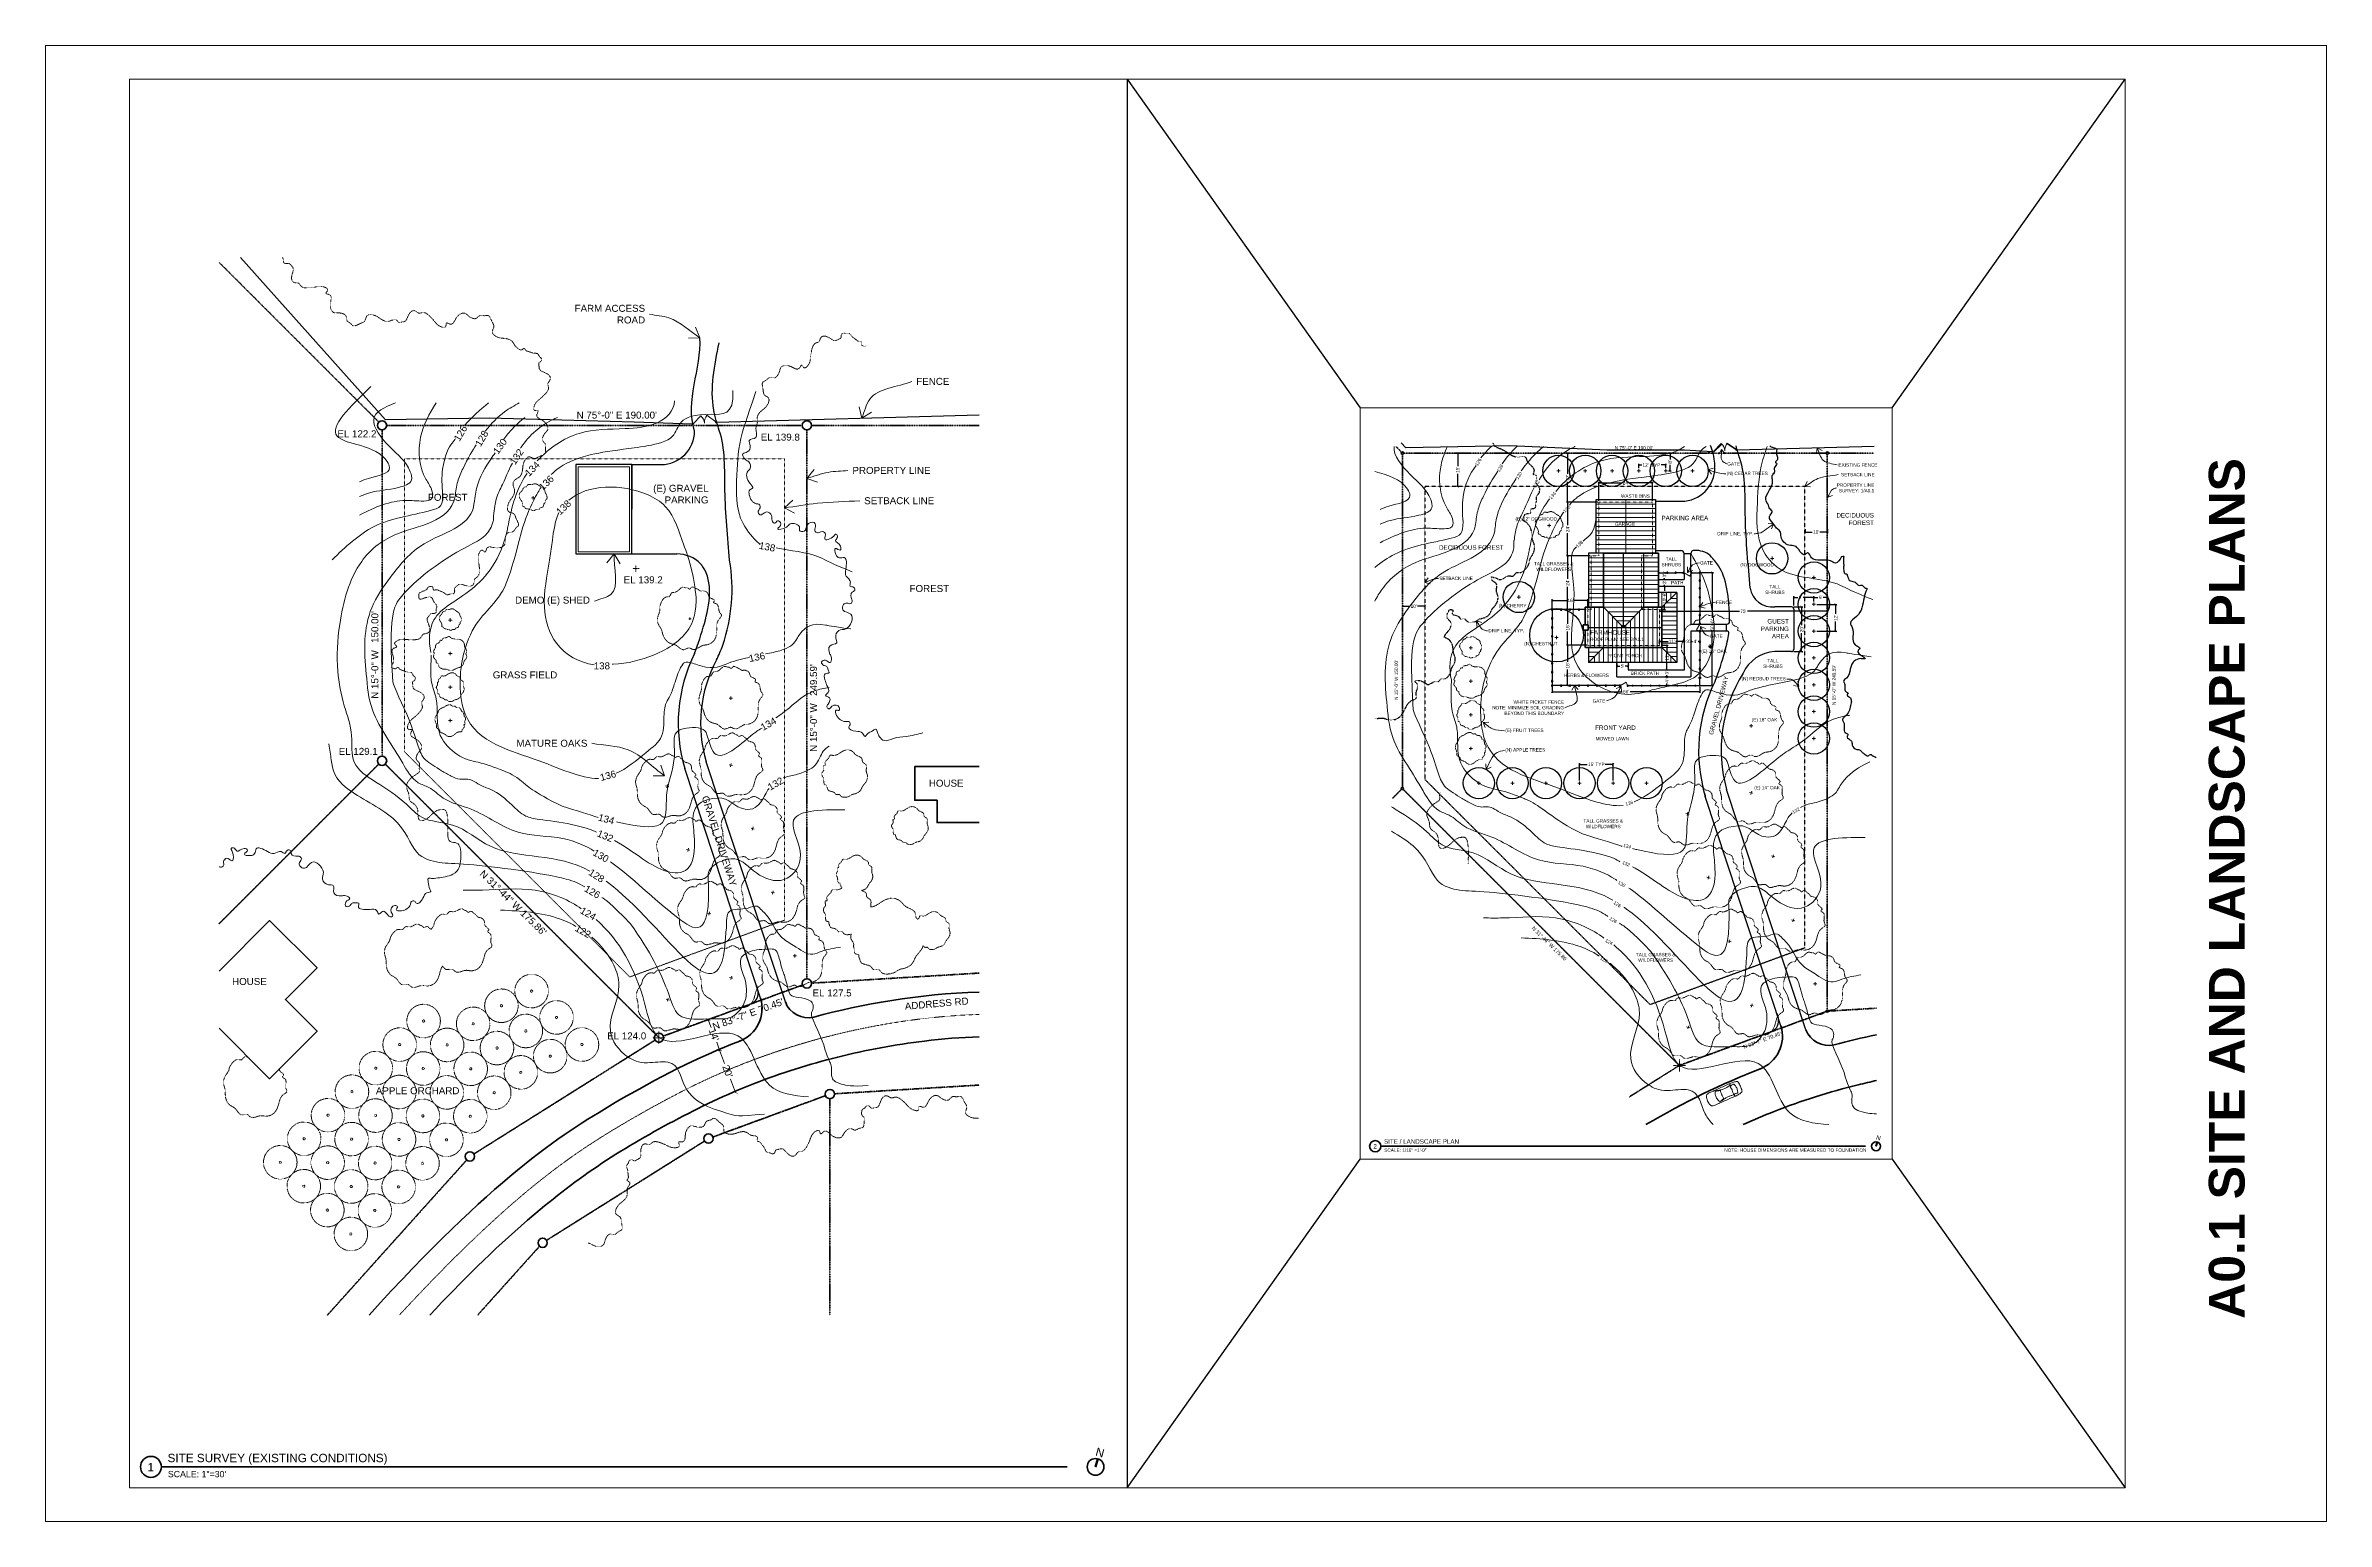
# Model space of a CAD drawing. Header units: inches. Extents: x -4969 to 16721, y 2489 to 24693.
# Drawn here: x 450 to 12690, y 16773 to 24693 of the extents above; entities that cross this region are included whole.
import ezdxf

# ---------------------------------------------------------------- set-up
doc = ezdxf.new("R2010")
doc.units = ezdxf.units.IN
doc.header["$MEASUREMENT"] = 0
for name, pattern in [('CENTER', [2, 1.25, -0.25, 0.25, -0.25]), ('DASHED2', [0.375, 0.25, -0.125]), ('HIDDEN2', [0.1875, 0.125, -0.0625]), ('PHANTOM2', [1.25, 0.625, -0.125, 0.125, -0.125, 0.125, -0.125])]:
    doc.linetypes.add(name, pattern=pattern)
doc.layers.get('0').update_dxf_attribs({"lineweight": 5})
doc.layers.add('0-NPLT', color=1, linetype='Continuous', plot=False)
for name, color, linetype, lineweight in [('1', 1, 'Continuous', 9), ('2', 6, 'Continuous', 20), ('3', 3, 'Continuous', 30), ('4', 2, 'Continuous', 40), ('5', 4, 'Continuous', 50), ('A-DIMSx', 7, 'Continuous', 9), ('A-TEXT', 7, 'Continuous', 20), ('A-TEXTx', 7, 'Continuous', 20), ('L-PLNT', 7, 'Continuous', 20), ('TB-11x17', 7, 'Continuous', 100)]:
    doc.layers.add(name, color=color, linetype=linetype, lineweight=lineweight)
doc.styles.get("Standard").update_dxf_attribs({"font": 'Arial.ttf'})
doc.linetypes.add('FENCELINE2', pattern='A,0.25,-0.1,[132,ltypeshp.shx,S=0.1,R=0,X=-0.1,Y=0],-0.1,1', length=1.45)
doc.dimstyles.get("Standard").update_dxf_attribs({"dimtxt": 3, "dimasz": 2, "dimexe": 0.03125, "dimexo": 0.0625, "dimgap": 0.03125, "dimtad": 0, "dimtoh": 1, "dimdec": 4, "dimlfac": 0.99985, "dimzin": 0, "dimdsep": 46, "dimlunit": 4, "dimtxsty": 'Standard', "dimblk": 'ARCHTICK', "dimblk1": 'ARCHTICK', "dimblk2": 'ARCHTICK', "dimcen": 0.09, "dimclrt": 256, "dimadec": 0, "dimazin": 0, "dimtfac": 1, "dimtdec": 4, "dimtofl": 0, "dimtmove": 0, "dimatfit": 3, "dimfxl": 1, "dimtolj": 1, "dimtzin": 0, "dimarcsym": 0})

# ---------------------------------------------------------------- blocks, each defined once
blk = doc.blocks.new('_ArchTick')
at = {"color": 0, "linetype": 'ByBlock', "lineweight": 0, "const_width": 0.15}
blk.add_lwpolyline([(-0.5, -0.5), (0.5, 0.5)], dxfattribs=at)
blk = doc.blocks.new('*D372')
at = {"layer": 'A-DIMSx', "color": 0, "lineweight": -2, "ltscale": 0.1, "transparency": 16777216}
for p, q in [((8617, 21666), (8612, 21666)), ((8618, 21666), (8618, 21590)), ((8618, 21474), (8618, 21549)), ((8721, 21474), (8612, 21474))]:
    blk.add_line(p, q, dxfattribs=at)
at = {"layer": 'Defpoints', "color": 0, "ltscale": 0.1, "transparency": 16777216}
for p in [(8623, 21666), (8618, 21474), (8727, 21474)]:
    blk.add_point(p, dxfattribs=at)
at = {"layer": 'A-DIMSx', "color": 0, "lineweight": -2, "ltscale": 0.1, "transparency": 16777216, "xscale": 12, "yscale": 12, "zscale": 12}
for p, rotation in [((8618, 21666), 90), ((8618, 21474), 270)]:
    blk.add_blockref('_ArchTick', p, dxfattribs=dict(at, rotation=rotation))
at = {"layer": 'A-DIMSx', "ltscale": 0.1, "transparency": 16777216, "insert": (8618, 21570), "char_height": 18, "attachment_point": 5, "rotation": 90}
blk.add_mtext("\\A1;16'", dxfattribs=at)
blk = doc.blocks.new('*D373')
at = {"layer": 'A-DIMSx', "color": 0, "lineweight": -2, "ltscale": 0.1, "transparency": 16777216}
for p, q in [((8780, 22242), (8612, 22242)), ((8618, 22242), (8618, 22119)), ((8618, 21954), (8618, 22076)), ((8739, 21954), (8612, 21954))]:
    blk.add_line(p, q, dxfattribs=at)
at = {"layer": 'Defpoints', "color": 0, "ltscale": 0.1, "transparency": 16777216}
for p in [(8618, 22242), (8786, 22242), (8745, 21954)]:
    blk.add_point(p, dxfattribs=at)
at = {"layer": 'A-DIMSx', "color": 0, "lineweight": -2, "ltscale": 0.1, "transparency": 16777216, "xscale": 12, "yscale": 12, "zscale": 12}
for p, rotation in [((8618, 22242), 90), ((8618, 21954), 270)]:
    blk.add_blockref('_ArchTick', p, dxfattribs=dict(at, rotation=rotation))
at = {"layer": 'A-DIMSx', "ltscale": 0.1, "transparency": 16777216, "insert": (8618, 22098), "char_height": 18, "attachment_point": 5, "rotation": 90}
blk.add_mtext("\\A1;24'", dxfattribs=at)
blk = doc.blocks.new('*D374')
at = {"layer": 'A-DIMSx', "color": 0, "lineweight": -2, "ltscale": 0.1, "transparency": 16777216}
for p, q in [((8629, 22506), (8612, 22506)), ((8618, 22506), (8618, 22395)), ((8618, 22242), (8618, 22352)), ((8780, 22242), (8612, 22242))]:
    blk.add_line(p, q, dxfattribs=at)
at = {"layer": 'Defpoints', "color": 0, "ltscale": 0.1, "transparency": 16777216}
for p in [(8618, 22506), (8635, 22506), (8786, 22242)]:
    blk.add_point(p, dxfattribs=at)
at = {"layer": 'A-DIMSx', "color": 0, "lineweight": -2, "ltscale": 0.1, "transparency": 16777216, "xscale": 12, "yscale": 12, "zscale": 12}
for p, rotation in [((8618, 22506), 90), ((8618, 22242), 270)]:
    blk.add_blockref('_ArchTick', p, dxfattribs=dict(at, rotation=rotation))
at = {"layer": 'A-DIMSx', "ltscale": 0.1, "transparency": 16777216, "insert": (8618, 22374), "char_height": 18, "attachment_point": 5, "rotation": 90}
blk.add_mtext("\\A1;22'", dxfattribs=at)
blk = doc.blocks.new('*D375')
at = {"layer": 'A-DIMSx', "color": 0, "lineweight": -2, "ltscale": 0.1, "transparency": 16777216}
for p, q in [((8721, 21474), (8612, 21474)), ((8618, 21474), (8618, 21386)), ((8618, 21258), (8618, 21345)), ((8619, 21258), (8624, 21258))]:
    blk.add_line(p, q, dxfattribs=at)
at = {"layer": 'Defpoints', "color": 0, "ltscale": 0.1, "transparency": 16777216}
for p in [(8618, 21474), (8727, 21474), (8613, 21258)]:
    blk.add_point(p, dxfattribs=at)
at = {"layer": 'A-DIMSx', "color": 0, "lineweight": -2, "ltscale": 0.1, "transparency": 16777216, "xscale": 12, "yscale": 12, "zscale": 12}
for p, rotation in [((8618, 21474), 90), ((8618, 21258), 270)]:
    blk.add_blockref('_ArchTick', p, dxfattribs=dict(at, rotation=rotation))
at = {"layer": 'A-DIMSx', "ltscale": 0.1, "transparency": 16777216, "insert": (8618, 21366), "char_height": 18, "attachment_point": 5, "rotation": 90}
blk.add_mtext("\\A1;18'", dxfattribs=at)
blk = doc.blocks.new('*D376')
at = {"layer": 'A-DIMSx', "color": 0, "lineweight": -2, "ltscale": 0.1, "transparency": 16777216}
for p, q in [((8682, 20749), (8682, 20841)), ((8682, 20835), (8723, 20835)), ((8862, 20835), (8820, 20835)), ((8862, 20749), (8862, 20841))]:
    blk.add_line(p, q, dxfattribs=at)
at = {"layer": 'Defpoints', "color": 0, "ltscale": 0.1, "transparency": 16777216}
for p in [(8682, 20835), (8682, 20743), (8862, 20743)]:
    blk.add_point(p, dxfattribs=at)
at = {"layer": 'A-DIMSx', "color": 0, "lineweight": -2, "ltscale": 0.1, "transparency": 16777216, "xscale": 12, "yscale": 12, "zscale": 12, "rotation": 180}
blk.add_blockref('_ArchTick', (8682, 20835), dxfattribs=at)
at = {"layer": 'A-DIMSx', "color": 0, "lineweight": -2, "ltscale": 0.1, "transparency": 16777216, "xscale": 12, "yscale": 12, "zscale": 12}
blk.add_blockref('_ArchTick', (8862, 20835), dxfattribs=at)
at = {"layer": 'A-DIMSx', "ltscale": 0.1, "transparency": 16777216, "insert": (8772, 20835), "char_height": 18, "attachment_point": 5}
blk.add_mtext("\\A1;15' TYP", dxfattribs=at)
blk = doc.blocks.new('*D377')
at = {"layer": 'A-DIMSx', "color": 0, "lineweight": -2, "ltscale": 0.1, "transparency": 16777216}
for p, q in [((9940, 21709), (9940, 21737)), ((9940, 21731), (9961, 21731)), ((10012, 21731), (9990, 21731)), ((10012, 21700), (10012, 21737))]:
    blk.add_line(p, q, dxfattribs=at)
at = {"layer": 'Defpoints', "color": 0, "ltscale": 0.1, "transparency": 16777216}
for p in [(9940, 21703), (10012, 21731), (10012, 21694)]:
    blk.add_point(p, dxfattribs=at)
at = {"layer": 'A-DIMSx', "color": 0, "lineweight": -2, "ltscale": 0.1, "transparency": 16777216, "xscale": 12, "yscale": 12, "zscale": 12, "rotation": 180}
blk.add_blockref('_ArchTick', (9940, 21731), dxfattribs=at)
at = {"layer": 'A-DIMSx', "color": 0, "lineweight": -2, "ltscale": 0.1, "transparency": 16777216, "xscale": 12, "yscale": 12, "zscale": 12}
blk.add_blockref('_ArchTick', (10012, 21731), dxfattribs=at)
at = {"layer": 'A-DIMSx', "ltscale": 0.1, "transparency": 16777216, "insert": (9976, 21731), "char_height": 18, "attachment_point": 5}
blk.add_mtext("\\A1;6'", dxfattribs=at)
blk = doc.blocks.new('*D378')
at = {"layer": 'A-DIMSx', "color": 0, "lineweight": -2, "ltscale": 0.1, "transparency": 16777216}
for p, q in [((9832, 21687), (9832, 21737)), ((9832, 21731), (9853, 21731)), ((9940, 21731), (9882, 21731)), ((9940, 21709), (9940, 21737))]:
    blk.add_line(p, q, dxfattribs=at)
at = {"layer": 'Defpoints', "color": 0, "ltscale": 0.1, "transparency": 16777216}
for p in [(9832, 21731), (9832, 21681), (9940, 21703)]:
    blk.add_point(p, dxfattribs=at)
at = {"layer": 'A-DIMSx', "color": 0, "lineweight": -2, "ltscale": 0.1, "transparency": 16777216, "xscale": 12, "yscale": 12, "zscale": 12, "rotation": 180}
blk.add_blockref('_ArchTick', (9832, 21731), dxfattribs=at)
at = {"layer": 'A-DIMSx', "color": 0, "lineweight": -2, "ltscale": 0.1, "transparency": 16777216, "xscale": 12, "yscale": 12, "zscale": 12}
blk.add_blockref('_ArchTick', (9940, 21731), dxfattribs=at)
at = {"layer": 'A-DIMSx', "ltscale": 0.1, "transparency": 16777216, "insert": (9868, 21731), "char_height": 18, "attachment_point": 5}
blk.add_mtext("\\A1;9'", dxfattribs=at)
blk = doc.blocks.new('*D379')
at = {"layer": 'A-DIMSx', "color": 0, "lineweight": -2, "ltscale": 0.1, "transparency": 16777216}
for p, q in [((10012, 21697), (10012, 21651)), ((9111, 21657), (9540, 21657)), ((10012, 21657), (9583, 21657))]:
    blk.add_line(p, q, dxfattribs=at)
at = {"layer": 'Defpoints', "color": 0, "ltscale": 0.1, "transparency": 16777216}
for p in [(10012, 21703), (9111, 21657), (10012, 21657)]:
    blk.add_point(p, dxfattribs=at)
at = {"layer": 'A-DIMSx', "color": 0, "lineweight": -2, "ltscale": 0.1, "transparency": 16777216, "xscale": 12, "yscale": 12, "zscale": 12, "rotation": 180}
blk.add_blockref('_ArchTick', (9111, 21657), dxfattribs=at)
at = {"layer": 'A-DIMSx', "color": 0, "lineweight": -2, "ltscale": 0.1, "transparency": 16777216, "xscale": 12, "yscale": 12, "zscale": 12}
blk.add_blockref('_ArchTick', (10012, 21657), dxfattribs=at)
at = {"layer": 'A-DIMSx', "ltscale": 0.1, "transparency": 16777216, "insert": (9561, 21657), "char_height": 18, "attachment_point": 5}
blk.add_mtext("\\A1;75'", dxfattribs=at)
blk = doc.blocks.new('*D380')
at = {"layer": 'A-DIMSx', "color": 0, "lineweight": -2, "ltscale": 0.1, "transparency": 16777216}
for p, q in [((8786, 22250), (8786, 22352)), ((8786, 22346), (8909, 22346)), ((9074, 22346), (8952, 22346)), ((9074, 22250), (9074, 22352))]:
    blk.add_line(p, q, dxfattribs=at)
at = {"layer": 'Defpoints', "color": 0, "ltscale": 0.1, "transparency": 16777216}
for p in [(8786, 22346), (8786, 22244), (9074, 22244)]:
    blk.add_point(p, dxfattribs=at)
at = {"layer": 'A-DIMSx', "color": 0, "lineweight": -2, "ltscale": 0.1, "transparency": 16777216, "xscale": 12, "yscale": 12, "zscale": 12, "rotation": 180}
blk.add_blockref('_ArchTick', (8786, 22346), dxfattribs=at)
at = {"layer": 'A-DIMSx', "color": 0, "lineweight": -2, "ltscale": 0.1, "transparency": 16777216, "xscale": 12, "yscale": 12, "zscale": 12}
blk.add_blockref('_ArchTick', (9074, 22346), dxfattribs=at)
at = {"layer": 'A-DIMSx', "ltscale": 0.1, "transparency": 16777216, "insert": (8930, 22346), "char_height": 18, "attachment_point": 5}
blk.add_mtext("\\A1;24'", dxfattribs=at)
blk = doc.blocks.new('*D381')
at = {"layer": 'A-DIMSx', "color": 0, "lineweight": -2, "ltscale": 0.1, "transparency": 16777216}
for p, q in [((9001, 22425), (9001, 22448)), ((9001, 22442), (9016, 22442)), ((9145, 22442), (9120, 22442)), ((9145, 22425), (9145, 22448))]:
    blk.add_line(p, q, dxfattribs=at)
at = {"layer": 'Defpoints', "color": 0, "ltscale": 0.1, "transparency": 16777216}
for p in [(9001, 22442), (9001, 22419), (9145, 22419)]:
    blk.add_point(p, dxfattribs=at)
at = {"layer": 'A-DIMSx', "color": 0, "lineweight": -2, "ltscale": 0.1, "transparency": 16777216, "xscale": 12, "yscale": 12, "zscale": 12, "rotation": 180}
blk.add_blockref('_ArchTick', (9001, 22442), dxfattribs=at)
at = {"layer": 'A-DIMSx', "color": 0, "lineweight": -2, "ltscale": 0.1, "transparency": 16777216, "xscale": 12, "yscale": 12, "zscale": 12}
blk.add_blockref('_ArchTick', (9145, 22442), dxfattribs=at)
at = {"layer": 'A-DIMSx', "ltscale": 0.1, "transparency": 16777216, "insert": (9068, 22442), "char_height": 18, "attachment_point": 5}
blk.add_mtext("\\A1;12'  TYP", dxfattribs=at)
blk = doc.blocks.new('*D382')
at = {"layer": 'A-DIMSx', "color": 0, "lineweight": -2, "ltscale": 0.1, "transparency": 16777216}
for p, q in [((9160, 22506), (9174, 22506)), ((9160, 22410), (9174, 22410)), ((9168, 22506), (9168, 22472)), ((9168, 22410), (9168, 22443))]:
    blk.add_line(p, q, dxfattribs=at)
at = {"layer": 'Defpoints', "color": 0, "ltscale": 0.1, "transparency": 16777216}
for p in [(9154, 22506), (9154, 22410), (9168, 22506)]:
    blk.add_point(p, dxfattribs=at)
at = {"layer": 'A-DIMSx', "color": 0, "lineweight": -2, "ltscale": 0.1, "transparency": 16777216, "xscale": 12, "yscale": 12, "zscale": 12}
for p, rotation in [((9168, 22506), 90), ((9168, 22410), 270)]:
    blk.add_blockref('_ArchTick', p, dxfattribs=dict(at, rotation=rotation))
at = {"layer": 'A-DIMSx', "ltscale": 0.1, "transparency": 16777216, "insert": (9168, 22458), "char_height": 18, "attachment_point": 5, "rotation": 90}
blk.add_mtext("\\A1;8'", dxfattribs=at)
blk = doc.blocks.new('*D383')
at = {"layer": 'A-DIMSx', "color": 0, "lineweight": -2, "ltscale": 0.1, "transparency": 16777216}
for p, q in [((9129, 21474), (9157, 21474)), ((9151, 21474), (9151, 21428)), ((9151, 21342), (9151, 21387))]:
    blk.add_line(p, q, dxfattribs=at)
at = {"layer": 'Defpoints', "color": 0, "ltscale": 0.1, "transparency": 16777216}
for p in [(9123, 21474), (9151, 21342), (9151, 21342)]:
    blk.add_point(p, dxfattribs=at)
at = {"layer": 'A-DIMSx', "color": 0, "lineweight": -2, "ltscale": 0.1, "transparency": 16777216, "xscale": 12, "yscale": 12, "zscale": 12}
for p, rotation in [((9151, 21474), 90), ((9151, 21342), 270)]:
    blk.add_blockref('_ArchTick', p, dxfattribs=dict(at, rotation=rotation))
at = {"layer": 'A-DIMSx', "ltscale": 0.1, "transparency": 16777216, "insert": (9151, 21408), "char_height": 18, "attachment_point": 5, "rotation": 90}
blk.add_mtext("\\A1;11'", dxfattribs=at)
blk = doc.blocks.new('*D384')
at = {"layer": 'A-DIMSx', "color": 0, "lineweight": -2, "ltscale": 0.1, "transparency": 16777216}
for p, q in [((9141, 21342), (9157, 21342)), ((9151, 21342), (9151, 21342)), ((9151, 21306), (9151, 21313))]:
    blk.add_line(p, q, dxfattribs=at)
at = {"layer": 'Defpoints', "color": 0, "ltscale": 0.1, "transparency": 16777216}
for p in [(9135, 21342), (9151, 21306), (9151, 21306)]:
    blk.add_point(p, dxfattribs=at)
at = {"layer": 'A-DIMSx', "color": 0, "lineweight": -2, "ltscale": 0.1, "transparency": 16777216, "xscale": 12, "yscale": 12, "zscale": 12}
for p, rotation in [((9151, 21342), 90), ((9151, 21306), 270)]:
    blk.add_blockref('_ArchTick', p, dxfattribs=dict(at, rotation=rotation))
at = {"layer": 'A-DIMSx', "ltscale": 0.1, "transparency": 16777216, "insert": (9151, 21327), "char_height": 18, "attachment_point": 5, "rotation": 90}
blk.add_mtext("\\A1;3'", dxfattribs=at)
blk = doc.blocks.new('*D385')
at = {"layer": 'A-DIMSx', "color": 0, "lineweight": -2, "ltscale": 0.1, "transparency": 16777216}
for p, q in [((8883, 21376), (8883, 21357)), ((8883, 21363), (8899, 21363)), ((8943, 21363), (8927, 21363)), ((8943, 21376), (8943, 21357))]:
    blk.add_line(p, q, dxfattribs=at)
at = {"layer": 'Defpoints', "color": 0, "ltscale": 0.1, "transparency": 16777216}
for p in [(8883, 21382), (8883, 21363), (8943, 21382)]:
    blk.add_point(p, dxfattribs=at)
at = {"layer": 'A-DIMSx', "color": 0, "lineweight": -2, "ltscale": 0.1, "transparency": 16777216, "xscale": 12, "yscale": 12, "zscale": 12, "rotation": 180}
blk.add_blockref('_ArchTick', (8883, 21363), dxfattribs=at)
at = {"layer": 'A-DIMSx', "color": 0, "lineweight": -2, "ltscale": 0.1, "transparency": 16777216, "xscale": 12, "yscale": 12, "zscale": 12}
blk.add_blockref('_ArchTick', (8943, 21363), dxfattribs=at)
at = {"layer": 'A-DIMSx', "ltscale": 0.1, "transparency": 16777216, "insert": (8913, 21363), "char_height": 18, "attachment_point": 5}
blk.add_mtext("\\A1;5'", dxfattribs=at)
blk = doc.blocks.new('*D386')
at = {"layer": 'A-DIMSx', "color": 0, "lineweight": -2, "ltscale": 0.1, "transparency": 16777216}
for p, q in [((9141, 21306), (9157, 21306)), ((9151, 21306), (9151, 21298)), ((9141, 21258), (9157, 21258)), ((9151, 21258), (9151, 21269))]:
    blk.add_line(p, q, dxfattribs=at)
at = {"layer": 'Defpoints', "color": 0, "ltscale": 0.1, "transparency": 16777216}
for p in [(9135, 21306), (9135, 21258), (9151, 21258)]:
    blk.add_point(p, dxfattribs=at)
at = {"layer": 'A-DIMSx', "color": 0, "lineweight": -2, "ltscale": 0.1, "transparency": 16777216, "xscale": 12, "yscale": 12, "zscale": 12}
for p, rotation in [((9151, 21306), 90), ((9151, 21258), 270)]:
    blk.add_blockref('_ArchTick', p, dxfattribs=dict(at, rotation=rotation))
at = {"layer": 'A-DIMSx', "ltscale": 0.1, "transparency": 16777216, "insert": (9151, 21283), "char_height": 18, "attachment_point": 5, "rotation": 90}
blk.add_mtext("\\A1;4'", dxfattribs=at)
blk = doc.blocks.new('*D387')
at = {"layer": 'A-DIMSx', "color": 0, "lineweight": -2, "ltscale": 0.1, "transparency": 16777216}
for p, q in [((8535, 21665), (8535, 21721)), ((8535, 21715), (8614, 21715)), ((8727, 21715), (8655, 21715)), ((8727, 21672), (8727, 21721))]:
    blk.add_line(p, q, dxfattribs=at)
at = {"layer": 'Defpoints', "color": 0, "ltscale": 0.1, "transparency": 16777216}
for p in [(8535, 21715), (8727, 21666), (8535, 21659)]:
    blk.add_point(p, dxfattribs=at)
at = {"layer": 'A-DIMSx', "color": 0, "lineweight": -2, "ltscale": 0.1, "transparency": 16777216, "xscale": 12, "yscale": 12, "zscale": 12, "rotation": 180}
blk.add_blockref('_ArchTick', (8535, 21715), dxfattribs=at)
at = {"layer": 'A-DIMSx', "color": 0, "lineweight": -2, "ltscale": 0.1, "transparency": 16777216, "xscale": 12, "yscale": 12, "zscale": 12}
blk.add_blockref('_ArchTick', (8727, 21715), dxfattribs=at)
at = {"layer": 'A-DIMSx', "ltscale": 0.1, "transparency": 16777216, "insert": (8634, 21715), "char_height": 18, "attachment_point": 5}
blk.add_mtext("\\A1;16'", dxfattribs=at)
blk = doc.blocks.new('*D388')
at = {"layer": 'A-DIMSx', "color": 0, "lineweight": -2, "ltscale": 0.1, "transparency": 16777216}
for p, q in [((9955, 21694), (10062, 21694)), ((10056, 21694), (10056, 21643)), ((9955, 21550), (10062, 21550)), ((10056, 21550), (10056, 21602))]:
    blk.add_line(p, q, dxfattribs=at)
at = {"layer": 'Defpoints', "color": 0, "ltscale": 0.1, "transparency": 16777216}
for p in [(9949, 21694), (9949, 21550), (10056, 21550)]:
    blk.add_point(p, dxfattribs=at)
at = {"layer": 'A-DIMSx', "color": 0, "lineweight": -2, "ltscale": 0.1, "transparency": 16777216, "xscale": 12, "yscale": 12, "zscale": 12}
for p, rotation in [((10056, 21694), 90), ((10056, 21550), 270)]:
    blk.add_blockref('_ArchTick', p, dxfattribs=dict(at, rotation=rotation))
at = {"layer": 'A-DIMSx', "ltscale": 0.1, "transparency": 16777216, "insert": (10056, 21622), "char_height": 18, "attachment_point": 5, "rotation": 90}
blk.add_mtext("\\A1;12'", dxfattribs=at)
blk = doc.blocks.new('*D389')
at = {"layer": 'A-DIMSx', "color": 0, "lineweight": -2, "ltscale": 0.1, "transparency": 16777216}
for p, q in [((9832, 21681), (9880, 21681)), ((9874, 21681), (9874, 21582)), ((9832, 21441), (9880, 21441)), ((9874, 21441), (9874, 21539))]:
    blk.add_line(p, q, dxfattribs=at)
at = {"layer": 'Defpoints', "color": 0, "ltscale": 0.1, "transparency": 16777216}
for p in [(9826, 21681), (9826, 21441), (9874, 21441)]:
    blk.add_point(p, dxfattribs=at)
at = {"layer": 'A-DIMSx', "color": 0, "lineweight": -2, "ltscale": 0.1, "transparency": 16777216, "xscale": 12, "yscale": 12, "zscale": 12}
for p, rotation in [((9874, 21681), 90), ((9874, 21441), 270)]:
    blk.add_blockref('_ArchTick', p, dxfattribs=dict(at, rotation=rotation))
at = {"layer": 'A-DIMSx', "ltscale": 0.1, "transparency": 16777216, "insert": (9874, 21561), "char_height": 18, "attachment_point": 5, "rotation": 90}
blk.add_mtext("\\A1;20'", dxfattribs=at)
blk = doc.blocks.new('*D390')
at = {"layer": 'A-DIMSx', "color": 0, "lineweight": -2, "ltscale": 0.1, "transparency": 16777216}
for p, q in [((8739, 21954), (8612, 21954)), ((8618, 21954), (8618, 21831)), ((8618, 21666), (8618, 21788)), ((8717, 21666), (8612, 21666))]:
    blk.add_line(p, q, dxfattribs=at)
at = {"layer": 'Defpoints', "color": 0, "ltscale": 0.1, "transparency": 16777216}
for p in [(8618, 21954), (8745, 21954), (8723, 21666)]:
    blk.add_point(p, dxfattribs=at)
at = {"layer": 'A-DIMSx', "color": 0, "lineweight": -2, "ltscale": 0.1, "transparency": 16777216, "xscale": 12, "yscale": 12, "zscale": 12}
for p, rotation in [((8618, 21954), 90), ((8618, 21666), 270)]:
    blk.add_blockref('_ArchTick', p, dxfattribs=dict(at, rotation=rotation))
at = {"layer": 'A-DIMSx', "ltscale": 0.1, "transparency": 16777216, "insert": (8618, 21810), "char_height": 18, "attachment_point": 5, "rotation": 90}
blk.add_mtext("\\A1;24'", dxfattribs=at)
blk = doc.blocks.new('*D391')
at = {"layer": 'A-DIMSx', "color": 0, "lineweight": -2, "ltscale": 0.1, "transparency": 16777216}
for p, q in [((8039, 22506), (8022, 22506)), ((8028, 22506), (8028, 22436)), ((8039, 22326), (8022, 22326)), ((8028, 22326), (8028, 22395))]:
    blk.add_line(p, q, dxfattribs=at)
at = {"layer": 'Defpoints', "color": 0, "ltscale": 0.1, "transparency": 16777216}
for p in [(8028, 22506), (8045, 22506), (8045, 22326)]:
    blk.add_point(p, dxfattribs=at)
at = {"layer": 'A-DIMSx', "color": 0, "lineweight": -2, "ltscale": 0.1, "transparency": 16777216, "xscale": 12, "yscale": 12, "zscale": 12}
for p, rotation in [((8028, 22506), 90), ((8028, 22326), 270)]:
    blk.add_blockref('_ArchTick', p, dxfattribs=dict(at, rotation=rotation))
at = {"layer": 'A-DIMSx', "ltscale": 0.1, "transparency": 16777216, "insert": (8028, 22416), "char_height": 18, "attachment_point": 5, "rotation": 90}
blk.add_mtext("\\A1;15'", dxfattribs=at)
blk = doc.blocks.new('*D392')
at = {"layer": 'A-DIMSx', "color": 0, "lineweight": -2, "ltscale": 0.1, "transparency": 16777216}
for p, q in [((9892, 22097), (9892, 22076)), ((9892, 22082), (9931, 22082)), ((10012, 22082), (9972, 22082)), ((10012, 22097), (10012, 22076))]:
    blk.add_line(p, q, dxfattribs=at)
at = {"layer": 'Defpoints', "color": 0, "ltscale": 0.1, "transparency": 16777216}
for p in [(9892, 22103), (10012, 22103), (10012, 22082)]:
    blk.add_point(p, dxfattribs=at)
at = {"layer": 'A-DIMSx', "color": 0, "lineweight": -2, "ltscale": 0.1, "transparency": 16777216, "xscale": 12, "yscale": 12, "zscale": 12, "rotation": 180}
blk.add_blockref('_ArchTick', (9892, 22082), dxfattribs=at)
at = {"layer": 'A-DIMSx', "color": 0, "lineweight": -2, "ltscale": 0.1, "transparency": 16777216, "xscale": 12, "yscale": 12, "zscale": 12}
blk.add_blockref('_ArchTick', (10012, 22082), dxfattribs=at)
at = {"layer": 'A-DIMSx', "ltscale": 0.1, "transparency": 16777216, "insert": (9952, 22082), "char_height": 18, "attachment_point": 5}
blk.add_mtext("\\A1;10'", dxfattribs=at)
blk = doc.blocks.new('*D393')
at = {"layer": 'A-DIMSx', "color": 0, "lineweight": -2, "ltscale": 0.1, "transparency": 16777216}
for p, q in [((7732, 21691), (7732, 21678)), ((7732, 21684), (7771, 21684)), ((7852, 21684), (7812, 21684)), ((7852, 21691), (7852, 21678))]:
    blk.add_line(p, q, dxfattribs=at)
at = {"layer": 'Defpoints', "color": 0, "ltscale": 0.1, "transparency": 16777216}
for p in [(7732, 21697), (7732, 21684), (7852, 21697)]:
    blk.add_point(p, dxfattribs=at)
at = {"layer": 'A-DIMSx', "color": 0, "lineweight": -2, "ltscale": 0.1, "transparency": 16777216, "xscale": 12, "yscale": 12, "zscale": 12, "rotation": 180}
blk.add_blockref('_ArchTick', (7732, 21684), dxfattribs=at)
at = {"layer": 'A-DIMSx', "color": 0, "lineweight": -2, "ltscale": 0.1, "transparency": 16777216, "xscale": 12, "yscale": 12, "zscale": 12}
blk.add_blockref('_ArchTick', (7852, 21684), dxfattribs=at)
at = {"layer": 'A-DIMSx', "ltscale": 0.1, "transparency": 16777216, "insert": (7792, 21684), "char_height": 18, "attachment_point": 5}
blk.add_mtext("\\A1;10'", dxfattribs=at)
blk = doc.blocks.new('*D394')
at = {"layer": 'A-DIMSx', "color": 0, "lineweight": -2, "ltscale": 0.1, "transparency": 16777216}
for p, q in [((9138, 21828), (9138, 21826)), ((9138, 21792), (9138, 21798)), ((9139, 21828), (9144, 21828))]:
    blk.add_line(p, q, dxfattribs=at)
at = {"layer": 'Defpoints', "color": 0, "ltscale": 0.1, "transparency": 16777216}
for p in [(9133, 21828), (9138, 21792), (9138, 21792)]:
    blk.add_point(p, dxfattribs=at)
at = {"layer": 'A-DIMSx', "color": 0, "lineweight": -2, "ltscale": 0.1, "transparency": 16777216, "xscale": 12, "yscale": 12, "zscale": 12}
for p, rotation in [((9138, 21828), 90), ((9138, 21792), 270)]:
    blk.add_blockref('_ArchTick', p, dxfattribs=dict(at, rotation=rotation))
at = {"layer": 'A-DIMSx', "ltscale": 0.1, "transparency": 16777216, "insert": (9138, 21812), "char_height": 18, "attachment_point": 5, "rotation": 90}
blk.add_mtext("\\A1;3'", dxfattribs=at)
blk = doc.blocks.new('*D395')
at = {"layer": 'A-DIMSx', "color": 0, "lineweight": -2, "ltscale": 0.1, "transparency": 16777216}
for p, q in [((9243, 21497), (9243, 21501)), ((9243, 21495), (9249, 21495)), ((9279, 21495), (9278, 21495)), ((9279, 21496), (9279, 21489))]:
    blk.add_line(p, q, dxfattribs=at)
at = {"layer": 'Defpoints', "color": 0, "ltscale": 0.1, "transparency": 16777216}
for p in [(9243, 21491), (9279, 21502), (9279, 21495)]:
    blk.add_point(p, dxfattribs=at)
at = {"layer": 'A-DIMSx', "color": 0, "lineweight": -2, "ltscale": 0.1, "transparency": 16777216, "xscale": 12, "yscale": 12, "zscale": 12, "rotation": 180}
blk.add_blockref('_ArchTick', (9243, 21495), dxfattribs=at)
at = {"layer": 'A-DIMSx', "color": 0, "lineweight": -2, "ltscale": 0.1, "transparency": 16777216, "xscale": 12, "yscale": 12, "zscale": 12}
blk.add_blockref('_ArchTick', (9279, 21495), dxfattribs=at)
at = {"layer": 'A-DIMSx', "ltscale": 0.1, "transparency": 16777216, "insert": (9264, 21495), "char_height": 18, "attachment_point": 5}
blk.add_mtext("\\A1;3'", dxfattribs=at)
blk = doc.blocks.new('*D396')
at = {"layer": 'A-DIMSx', "color": 0, "lineweight": -2, "ltscale": 0.1, "transparency": 16777216}
for p, q in [((8535, 21249), (8535, 21219)), ((8535, 21225), (8911, 21225)), ((9328, 21225), (8953, 21225)), ((9328, 21249), (9328, 21219))]:
    blk.add_line(p, q, dxfattribs=at)
at = {"layer": 'Defpoints', "color": 0, "ltscale": 0.1, "transparency": 16777216}
for p in [(8535, 21255), (8535, 21225), (9328, 21255)]:
    blk.add_point(p, dxfattribs=at)
at = {"layer": 'A-DIMSx', "color": 0, "lineweight": -2, "ltscale": 0.1, "transparency": 16777216, "xscale": 12, "yscale": 12, "zscale": 12, "rotation": 180}
blk.add_blockref('_ArchTick', (8535, 21225), dxfattribs=at)
at = {"layer": 'A-DIMSx', "color": 0, "lineweight": -2, "ltscale": 0.1, "transparency": 16777216, "xscale": 12, "yscale": 12, "zscale": 12}
blk.add_blockref('_ArchTick', (9328, 21225), dxfattribs=at)
at = {"layer": 'A-DIMSx', "ltscale": 0.1, "transparency": 16777216, "insert": (8932, 21225), "char_height": 18, "attachment_point": 5}
blk.add_mtext("\\A1;66'", dxfattribs=at)
blk = doc.blocks.new('HOUSE roof')
at = {"layer": '1'}
for p, q in [((7370, 5758), (7052, 5758)), ((7370, 5734), (7052, 5734)), ((7370, 5710), (7052, 5710)), ((7370, 5686), (7052, 5686)), ((7370, 5662), (7052, 5662)), ((7370, 5638), (7052, 5638)), ((7370, 5614), (7052, 5614)), ((7370, 5590), (7052, 5590)), ((7370, 5566), (7052, 5566)), ((7370, 5542), (7052, 5542)), ((7370, 5518), (7052, 5518)), ((7091, 5470), (7011, 5470)), ((7091, 5446), (7011, 5446)), ((7091, 5422), (7011, 5422)), ((7091, 5398), (7011, 5398)), ((7091, 5374), (7011, 5374)), ((7091, 5350), (7011, 5350)), ((7091, 5326), (7011, 5326)), ((7091, 5302), (7011, 5302)), ((7091, 5278), (7011, 5278)), ((7405, 5204), (7405, 5283)), ((7429, 5228), (7429, 5283)), ((7453, 5252), (7453, 5283)), ((7091, 5254), (7011, 5254)), ((7091, 5230), (7011, 5230)), ((7405, 5204), (7485, 5204)), ((7405, 5180), (7485, 5180)), ((7405, 5156), (7485, 5156)), ((7430, 5228), (7485, 5228)), ((7454, 5252), (7485, 5252)), ((7405, 5132), (7485, 5132)), ((7405, 5108), (7485, 5108)), ((7405, 5084), (7485, 5084)), ((7405, 5060), (7485, 5060)), ((7405, 5036), (7485, 5036)), ((7068, 4964), (7012, 4964)), ((7044, 4940), (7012, 4940)), ((7044, 4940), (7044, 4908)), ((7068, 4964), (7068, 4908)), ((7092, 4988), (7092, 4908)), ((7116, 4988), (7116, 4908)), ((7140, 4988), (7140, 4908)), ((7164, 4988), (7164, 4908)), ((7188, 4988), (7188, 4908)), ((7212, 4988), (7212, 4908)), ((7236, 4988), (7236, 4908)), ((7260, 4988), (7260, 4908)), ((7284, 4988), (7284, 4908)), ((7308, 4988), (7308, 4908)), ((7332, 4988), (7332, 4908)), ((7356, 4988), (7356, 4908)), ((7380, 4988), (7380, 4908)), ((7405, 4988), (7405, 4908)), ((7405, 5012), (7485, 5012)), ((7405, 4988), (7485, 4988)), ((7429, 4964), (7429, 4908)), ((7430, 4964), (7485, 4964)), ((7453, 4940), (7453, 4908)), ((7454, 4940), (7485, 4940))]:
    blk.add_line(p, q, dxfattribs=at)
at = {"layer": '2'}
for p, q in [((7211, 5782), (7211, 5494)), ((7199, 5470), (7091, 5470)), ((7199, 5446), (7091, 5446)), ((7199, 5422), (7091, 5422)), ((7199, 5398), (7091, 5398)), ((7199, 5470), (7307, 5470)), ((7199, 5446), (7307, 5446)), ((7199, 5422), (7307, 5422)), ((7199, 5398), (7307, 5398)), ((7307, 5470), (7387, 5470)), ((7307, 5446), (7387, 5446)), ((7307, 5422), (7387, 5422)), ((7307, 5398), (7387, 5398)), ((7199, 5374), (7091, 5374)), ((7199, 5350), (7091, 5350)), ((7199, 5326), (7091, 5326)), ((7199, 5302), (7091, 5302)), ((7199, 5278), (7091, 5278)), ((7199, 5374), (7307, 5374)), ((7199, 5350), (7307, 5350)), ((7199, 5326), (7307, 5326)), ((7199, 5302), (7307, 5302)), ((7199, 5278), (7307, 5278)), ((7307, 5374), (7387, 5374)), ((7307, 5350), (7387, 5350)), ((7307, 5326), (7387, 5326)), ((7307, 5302), (7387, 5302)), ((7307, 5278), (7387, 5278)), ((7485, 5283), (7405, 5204)), ((7020, 5096), (7020, 5204)), ((7044, 5096), (7044, 5204)), ((7068, 5096), (7068, 5204)), ((7199, 5254), (7091, 5254)), ((7199, 5230), (7091, 5230)), ((7199, 5204), (7091, 5204)), ((7092, 5096), (7092, 5204)), ((7116, 5096), (7116, 5179)), ((7116, 5179), (7283, 5179)), ((7140, 5096), (7140, 5155)), ((7140, 5155), (7260, 5155)), ((7199, 5254), (7307, 5254)), ((7199, 5230), (7307, 5230)), ((7199, 5204), (7307, 5204)), ((7260, 5096), (7260, 5156)), ((7284, 5180), (7284, 5096)), ((7307, 5254), (7387, 5254)), ((7307, 5230), (7387, 5230)), ((7308, 5204), (7308, 5096)), ((7332, 5204), (7332, 5096)), ((7356, 5096), (7356, 5204)), ((7380, 5096), (7380, 5204)), ((7020, 5096), (7020, 4988)), ((7044, 5096), (7044, 4988)), ((7068, 5096), (7068, 4988)), ((7092, 5096), (7092, 4988)), ((7116, 5096), (7116, 4988)), ((7140, 5096), (7140, 4988)), ((7236, 5132), (7164, 5131)), ((7164, 5096), (7164, 5131)), ((7164, 5096), (7164, 4988)), ((7188, 5096), (7188, 5107)), ((7188, 5107), (7211, 5107)), ((7188, 5096), (7188, 4988)), ((7212, 5096), (7212, 5108)), ((7212, 5096), (7212, 4988)), ((7236, 5096), (7236, 5132)), ((7236, 5096), (7236, 4988)), ((7260, 5096), (7260, 4988)), ((7284, 4988), (7284, 5096)), ((7308, 4988), (7308, 5096)), ((7332, 4988), (7332, 5096)), ((7356, 5096), (7356, 4988)), ((7380, 5096), (7380, 4988)), ((7012, 4908), (7092, 4988)), ((7485, 4908), (7405, 4988))]:
    blk.add_line(p, q, dxfattribs=at)
at = {"layer": '3'}
for p, q in [((7052, 5494), (7052, 5782)), ((7052, 5782), (7370, 5782)), ((7370, 5782), (7370, 5494)), ((7091, 5494), (7011, 5494)), ((7011, 5494), (7011, 5204)), ((7199, 5096), (7199, 5494)), ((7307, 5494), (7307, 5204)), ((7485, 5283), (7387, 5283)), ((7485, 5283), (7485, 4908)), ((7091, 5204), (7199, 5096)), ((7307, 5204), (7199, 5096)), ((7010, 5096), (7405, 5096)), ((7012, 4988), (7012, 4908)), ((7485, 4908), (7012, 4908))]:
    blk.add_line(p, q, dxfattribs=at)
at = {"layer": '5'}
for p, q in [((7307, 5494), (7091, 5494)), ((7091, 5494), (7091, 5204)), ((7307, 5494), (7387, 5494)), ((7387, 5494), (7387, 5204)), ((6994, 5204), (7092, 5204)), ((6994, 5110), (6994, 5204)), ((7307, 5204), (7405, 5204)), ((7405, 5204), (7405, 4988)), ((6982, 5110), (6982, 5082)), ((7010, 5110), (6982, 5110)), ((6982, 5082), (7010, 5082)), ((6994, 5082), (6994, 4988)), ((7010, 5110), (7010, 5082)), ((6995, 4988), (7405, 4988))]:
    blk.add_line(p, q, dxfattribs=at)
blk = doc.blocks.new('*D397')
at = {"layer": 'A-DIMSx', "color": 0, "lineweight": -2, "ltscale": 0.1, "transparency": 16777216}
for p, q in [((9138, 21792), (9138, 21766)), ((9117, 21666), (9144, 21666)), ((9138, 21666), (9138, 21693))]:
    blk.add_line(p, q, dxfattribs=at)
at = {"layer": 'Defpoints', "color": 0, "ltscale": 0.1, "transparency": 16777216}
for p in [(9138, 21792), (9111, 21666), (9138, 21666)]:
    blk.add_point(p, dxfattribs=at)
at = {"layer": 'A-DIMSx', "color": 0, "lineweight": -2, "ltscale": 0.1, "transparency": 16777216, "xscale": 12, "yscale": 12, "zscale": 12}
for p, rotation in [((9138, 21792), 90), ((9138, 21666), 270)]:
    blk.add_blockref('_ArchTick', p, dxfattribs=dict(at, rotation=rotation))
at = {"layer": 'A-DIMSx', "ltscale": 0.1, "transparency": 16777216, "insert": (9138, 21729), "char_height": 18, "attachment_point": 5, "rotation": 90}
blk.add_mtext('\\A1;10\'-6"', dxfattribs=at)
blk = doc.blocks.new('*D398')
at = {"layer": 'A-DIMSx', "color": 0, "lineweight": -2, "ltscale": 0.25, "transparency": 16777216}
for p, q in [((4007, 19466), (3998, 19462)), ((4068, 19302), (4059, 19298))]:
    blk.add_line(p, q, dxfattribs=at)
at = {"layer": 'A-DIMSx', "color": 0, "lineweight": 5, "ltscale": 0.25, "transparency": 16777216}
for p, q in [((4006, 19465), (4022, 19423)), ((4067, 19302), (4052, 19344))]:
    blk.add_line(p, q, dxfattribs=at)
at = {"layer": 'Defpoints', "color": 0, "ltscale": 0.25, "transparency": 16777216}
for p in [(4006, 19465), (4016, 19469), (4077, 19305)]:
    blk.add_point(p, dxfattribs=at)
at = {"layer": 'A-DIMSx', "color": 0, "lineweight": 5, "ltscale": 0.25, "transparency": 16777216, "xscale": 18, "yscale": 18, "zscale": 18}
for p, rotation in [((4006, 19465), 110.3998760877212), ((4067, 19302), 290.3998760877211)]:
    blk.add_blockref('_ArchTick', p, dxfattribs=dict(at, rotation=rotation))
at = {"layer": 'A-DIMSx', "ltscale": 0.25, "transparency": 16777216, "insert": (4037, 19384), "char_height": 37.5, "attachment_point": 5, "rotation": 290.3999}
blk.add_mtext("\\A1;14'", dxfattribs=at)
blk = doc.blocks.new('*D399')
at = {"layer": 'A-DIMSx', "color": 0, "lineweight": -2, "ltscale": 0.25, "transparency": 16777216}
blk.add_line((4068, 19302), (4059, 19298), dxfattribs=at)
at = {"layer": 'A-DIMSx', "color": 0, "lineweight": 5, "ltscale": 0.25, "transparency": 16777216}
for p, q in [((4067, 19302), (4094, 19229)), ((4153, 19074), (4125, 19146))]:
    blk.add_line(p, q, dxfattribs=at)
at = {"layer": 'Defpoints', "color": 0, "ltscale": 0.25, "transparency": 16777216}
for p in [(4077, 19305), (4153, 19074), (4153, 19074)]:
    blk.add_point(p, dxfattribs=at)
at = {"layer": 'A-DIMSx', "color": 0, "lineweight": 5, "ltscale": 0.25, "transparency": 16777216, "xscale": 18, "yscale": 18, "zscale": 18}
for p, rotation in [((4067, 19302), 110.5524194715163), ((4153, 19074), 290.5524194715163)]:
    blk.add_blockref('_ArchTick', p, dxfattribs=dict(at, rotation=rotation))
at = {"layer": 'A-DIMSx', "ltscale": 0.25, "transparency": 16777216, "insert": (4110, 19188), "char_height": 37.5, "attachment_point": 5, "rotation": 290.5524}
blk.add_mtext("\\A1;20'", dxfattribs=at)
blk = doc.blocks.new('*D725')
at = {"layer": 'A-DIMSx', "color": 0, "lineweight": -2, "ltscale": 0.25, "transparency": 16777216}
for p, q in [((9111, 21480), (9111, 21501)), ((9111, 21495), (9157, 21495)), ((9243, 21495), (9198, 21495)), ((9243, 21497), (9243, 21501))]:
    blk.add_line(p, q, dxfattribs=at)
at = {"layer": 'Defpoints', "color": 0, "ltscale": 0.25, "transparency": 16777216}
for p in [(9111, 21495), (9111, 21474), (9243, 21491)]:
    blk.add_point(p, dxfattribs=at)
at = {"layer": 'A-DIMSx', "color": 0, "lineweight": -2, "ltscale": 0.25, "transparency": 16777216, "xscale": 12, "yscale": 12, "zscale": 12, "rotation": 180}
blk.add_blockref('_ArchTick', (9111, 21495), dxfattribs=at)
at = {"layer": 'A-DIMSx', "color": 0, "lineweight": -2, "ltscale": 0.25, "transparency": 16777216, "xscale": 12, "yscale": 12, "zscale": 12}
blk.add_blockref('_ArchTick', (9243, 21495), dxfattribs=at)
at = {"layer": 'A-DIMSx', "ltscale": 0.25, "transparency": 16777216, "insert": (9177, 21495), "char_height": 18, "attachment_point": 5}
blk.add_mtext("\\A1;11'", dxfattribs=at)
blk = doc.blocks.new('*D726')
at = {"layer": 'A-DIMSx', "color": 0, "lineweight": -2, "ltscale": 0.25, "transparency": 16777216}
for p, q in [((9279, 21496), (9279, 21489)), ((9279, 21495), (9289, 21495)), ((9327, 21495), (9318, 21495)), ((9327, 21514), (9327, 21489))]:
    blk.add_line(p, q, dxfattribs=at)
at = {"layer": 'Defpoints', "color": 0, "ltscale": 0.25, "transparency": 16777216}
for p in [(9279, 21502), (9327, 21520), (9327, 21495)]:
    blk.add_point(p, dxfattribs=at)
at = {"layer": 'A-DIMSx', "color": 0, "lineweight": -2, "ltscale": 0.25, "transparency": 16777216, "xscale": 12, "yscale": 12, "zscale": 12, "rotation": 180}
blk.add_blockref('_ArchTick', (9279, 21495), dxfattribs=at)
at = {"layer": 'A-DIMSx', "color": 0, "lineweight": -2, "ltscale": 0.25, "transparency": 16777216, "xscale": 12, "yscale": 12, "zscale": 12}
blk.add_blockref('_ArchTick', (9327, 21495), dxfattribs=at)
at = {"layer": 'A-DIMSx', "ltscale": 0.25, "transparency": 16777216, "insert": (9303, 21495), "char_height": 18, "attachment_point": 5}
blk.add_mtext("\\A1;4'", dxfattribs=at)
blk = doc.blocks.new('BORDER 11X17')
at = {"layer": '0-NPLT', "lineweight": 9, "ltscale": 0.1}
blk.add_lwpolyline([(29864.74, -10461.77), (29048.74, -10461.77), (29048.74, -10989.77), (29864.74, -10989.77), (29864.74, -10461.77)], dxfattribs=at)
blk.add_lwpolyline([(29792.74, -10473.77), (29078.74, -10473.77), (29078.74, -10977.77), (29792.74, -10977.77)], close=True, dxfattribs=at)
blk = doc.blocks.new('*D759')
at = {"layer": 'A-DIMSx', "color": 0, "lineweight": -2, "ltscale": 0.1, "transparency": 16777216}
for p, q in [((9336, 21864), (9400, 21864)), ((9394, 21864), (9394, 21622)), ((9394, 21258), (9394, 21548)), ((9336, 21258), (9400, 21258))]:
    blk.add_line(p, q, dxfattribs=at)
at = {"layer": 'Defpoints', "color": 0, "ltscale": 0.1, "transparency": 16777216}
for p in [(9330, 21864), (9394, 21864), (9330, 21258)]:
    blk.add_point(p, dxfattribs=at)
at = {"layer": 'A-DIMSx', "color": 0, "lineweight": -2, "ltscale": 0.1, "transparency": 16777216, "xscale": 12, "yscale": 12, "zscale": 12}
for p, rotation in [((9394, 21864), 90), ((9394, 21258), 270)]:
    blk.add_blockref('_ArchTick', p, dxfattribs=dict(at, rotation=rotation))
at = {"layer": 'A-DIMSx', "ltscale": 0.1, "transparency": 16777216, "insert": (9394, 21585), "char_height": 18, "attachment_point": 5, "rotation": 90}
blk.add_mtext('\\A1;50\'-6"', dxfattribs=at)
blk = doc.blocks.new('*D760')
at = {"layer": 'A-DIMSx', "color": 0, "lineweight": -2, "ltscale": 0.1, "transparency": 16777216}
for p, q in [((9138, 21864), (9138, 21862)), ((9138, 21828), (9138, 21834)), ((9139, 21864), (9144, 21864))]:
    blk.add_line(p, q, dxfattribs=at)
at = {"layer": 'Defpoints', "color": 0, "ltscale": 0.1, "transparency": 16777216}
for p in [(9133, 21864), (9138, 21828), (9138, 21828)]:
    blk.add_point(p, dxfattribs=at)
at = {"layer": 'A-DIMSx', "color": 0, "lineweight": -2, "ltscale": 0.1, "transparency": 16777216, "xscale": 12, "yscale": 12, "zscale": 12}
for p, rotation in [((9138, 21864), 90), ((9138, 21828), 270)]:
    blk.add_blockref('_ArchTick', p, dxfattribs=dict(at, rotation=rotation))
at = {"layer": 'A-DIMSx', "ltscale": 0.1, "transparency": 16777216, "insert": (9138, 21848), "char_height": 18, "attachment_point": 5, "rotation": 90}
blk.add_mtext("\\A1;3'", dxfattribs=at)

msp = doc.modelspace()

# ---------------------------------------------------------------- linework, layer by layer
at = {"layer": '0-NPLT', "ltscale": 0.1}
msp.add_line((6255.0000785, 24512.5008975), (6255.0000785, 16952.5008975), dxfattribs=at)
at = {"layer": '0-NPLT', "ltscale": 0.25}
for p, q in [((6255.0000785, 24512.5008975), (7504.5000785, 22748.5008975)), ((10360.5000785, 22748.5008975), (11610.0000785, 24512.5008975)), ((6255.0000785, 16952.5008975), (7504.5000785, 18716.5008975)), ((10360.5000785, 18716.5008975), (11610.0000785, 16952.5008975))]:
    msp.add_line(p, q, dxfattribs=at)
at = {"layer": '0-NPLT', "lineweight": 9, "ltscale": 0.1}
msp.add_lwpolyline([(10360.5000785, 22748.5008975), (7504.5000785, 22748.5008975), (7504.5000785, 18716.5008975), (10360.5000785, 18716.5008975)], close=True, dxfattribs=at)
at = {"layer": '1', "ltscale": 0.25}
for p, q in [((3966.425596, 22705.439136), (3924.3152227, 22662.6990324)), ((3998.5894545, 22708.3496586), (4047.6881043, 22673.863102)), ((9442.6748395, 22556.5798866), (9400.5644662, 22513.839783)), ((9444.8118447, 22554.474368), (9402.7014713, 22511.7342643)), ((9473.1143701, 22557.0354767), (9522.21302, 22522.5489201)), ((9474.838698, 22559.4904092), (9523.9373478, 22525.0038526))]:
    msp.add_line(p, q, dxfattribs=at)
at = {"layer": '1', "linetype": 'CENTER', "ltscale": 0.1}
for p, q in [((3634.7559119, 21885.6691134), (3601.7559119, 21885.6691134)), ((3618.2559119, 21885.6691134), (3618.2559119, 21902.1691134)), ((3618.2559119, 21885.6691134), (3618.2559119, 21869.1691134))]:
    msp.add_line(p, q, dxfattribs=at)
at = {"layer": '1', "linetype": 'DASHED2', "ltscale": 0.2}
for p, q in [((8727.3642382, 21473.780718), (8727.3642382, 21665.780718)), ((8745.1142382, 21665.780718), (8727.3642382, 21665.780718)), ((9111.3642382, 21665.780718), (9014.3642382, 21665.780718)), ((9111.3642382, 21473.780718), (9111.3642382, 21665.780718)), ((8727.3642382, 21473.780718), (9111.3642382, 21473.780718))]:
    msp.add_line(p, q, dxfattribs=at)
at = {"layer": '1', "ltscale": 0.25}
msp.add_lwpolyline([(3584.3649947, 22432.2324956), (3308.3649947, 22432.2324956), (3308.3649947, 21976.2324956), (3584.3649947, 21976.2324956)], close=True, dxfattribs=at)
at = {"layer": '1', "linetype": 'DASHED2', "ltscale": 0.2}
for points in [[(8786.3642382, 21953.780718), (8786.3642382, 22241.780718), (9074.3642382, 22241.780718), (9074.3642382, 21953.780718)], [(8745.1142382, 21665.780718), (8745.1142382, 21953.780718), (8786.3642382, 21953.780718)], [(9014.3642382, 21953.780718), (9014.3642382, 21665.780718)], [(9014.3642382, 21953.780718), (9074.3642382, 21953.780718)]]:
    msp.add_lwpolyline(points, dxfattribs=at)
at = {"layer": '1', "ltscale": 0.25}
for centre, start, end in [((3926.4522279, 22660.5935137), 5.2573354995, 48.2912052551), ((4045.9637765, 22671.4081695), 142.0500731309, 185.0839428865), ((9402.7014713, 22511.7342643), 5.2573354995, 48.2912052551), ((9522.21302, 22522.5489201), 142.0500731309, 185.0839428865)]:
    msp.add_arc(centre, 60, start, end, dxfattribs=at)
at = {"layer": '1', "ltscale": 0.1}
for points, knots in [([(2195.9000523, 22863.099396), (2084.4086905, 22755.2059923), (1868.4358246, 22546.2028262), (2244.1245637, 22553.5546453), (2314.6114802, 22393.8643089), (2203.9309117, 22380.7836038), (2149.6210963, 22358.6259273), (2135.3182236, 22352.3422762)], [0, 0, 0, 0, 322.4578650104, 624.6416593381, 659.4579678436, 786.1191712098, 834.8236528033, 834.8236528033, 834.8236528033, 834.8236528033]), ([(2545.7824834, 22774.6399674), (2509.3601113, 22717.0376378), (2439.3823235, 22591.478607), (2456.7014809, 22402.696697), (2524.8936694, 22317.3540234), (2531.2322315, 22251.2780609), (2456.2946428, 22246.0103064), (2330.6618892, 22263.2651574), (2217.9090819, 22215.6978798), (2135.3182236, 22173.3570416)], [45.7766007738, 45.7766007738, 45.7766007738, 45.7766007738, 248.0428412702, 475.3561808662, 544.4336273008, 588.5390780998, 632.4369802438, 728.9745699429, 992.2006170612, 992.2006170612, 992.2006170612, 992.2006170612]), ([(2327.7367132, 22774.6399674), (2266.9047085, 22752.2061674), (2161.240995, 22698.774048), (2300.2132779, 22524.2921559), (2395.7196255, 22455.6815129), (2425.1040386, 22344.4477365), (2309.8894722, 22307.9612348), (2219.2744443, 22305.6910236), (2153.3717516, 22280.9462713), (2135.3182236, 22273.0983189)], [46.0160054517, 46.0160054517, 46.0160054517, 46.0160054517, 202.7059434282, 373.2033591543, 546.6667448493, 591.5741993179, 671.9390767826, 829.0037514189, 888.2999344249, 888.2999344249, 888.2999344249, 888.2999344249]), ([(2809.5025635, 22622.4782868), (2839.9424083, 22662.2760707), (2895.1540096, 22721.775474), (2965.17575, 22760.5698542), (2992.2124406, 22774.6399674)], [390.0210370775, 390.0210370775, 390.0210370775, 390.0210370775, 538.7622430424, 629.7203135869, 629.7203135869, 629.7203135869, 629.7203135869]), ([(3088.0725256, 22463.6774536), (3150.5586945, 22531.6098814), (3301.3765095, 22635.9450401), (3533.1642747, 22632.5930107), (3738.258274, 22648.9908282), (3823.3734967, 22731.7410413), (3824.8901326, 22785.5536103)], [364.214737185, 364.214737185, 364.214737185, 364.214737185, 634.2903649742, 880.312311174, 1052.4087822108, 1226.812831866, 1226.812831866, 1226.812831866, 1226.812831866]), ([(3163.8461679, 22390.0959625), (3174.4934544, 22401.4523765), (3224.1974563, 22444.880333), (3330.9385004, 22492.6337502), (3485.9760889, 22518.9709111), (3657.5772402, 22538.6380219), (3870.1548212, 22584.5008906), (3825.7465518, 22740.6089583), (4148.8393445, 22704.5969594), (4137.5719008, 22841.6988796)], [188.4361032773, 188.4361032773, 188.4361032773, 188.4361032773, 247.5844803647, 501.9370669107, 686.105367637, 758.7076007654, 816.9907112219, 901.652908127, 925.5212247808, 925.5212247808, 925.5212247808, 925.5212247808]), ([(4284.5031003, 22015.2889656), (4268.7017578, 22028.7456018), (4255.7948791, 22042.7886711), (4150.5399439, 22151.804988), (4158.6579416, 22375.9166639), (4168.6187389, 22561.5898432), (4206.3034587, 22672.3931947), (4262.3461291, 22836.5634208)], [1041.3997695988, 1041.3997695988, 1041.3997695988, 1041.3997695988, 1052.3576896561, 1200.8248678583, 1464.6763494092, 1681.1343875339, 1761.7927040813, 1761.7927040813, 1761.7927040813, 1761.7927040813]), ([(2909.2075942, 22581.3010941), (2923.4526126, 22600.2039126), (2957.5740956, 22641.6779651), (2997.9560908, 22678.5676016), (3022.1849233, 22696.9501157)], [384.7199416982, 384.7199416982, 384.7199416982, 384.7199416982, 455.9034238964, 546.3390971383, 546.3390971383, 546.3390971383, 546.3390971383]), ([(2998.0465443, 22531.9866077), (2999.3057178, 22533.8763286), (3043.9833642, 22599.867121), (3113.4240853, 22660.6972914), (3190.7874584, 22694.2927364), (3197.3649436, 22696.9501157)], [377.8385063715, 377.8385063715, 377.8385063715, 377.8385063715, 384.6410889827, 616.391739887, 637.7010986192, 637.7010986192, 637.7010986192, 637.7010986192]), ([(2580.4193604, 22285.5827654), (2577.3595585, 22330.7280335), (2569.8649681, 22441.3055512), (2618.2530781, 22548.41773), (2630.1436723, 22557.1052302), (2648.7702365, 22579.5373265)], [0, 0, 0, 0, 134.558736087, 329.5842874354, 335.2066095057, 335.2066095057, 335.2066095057, 335.2066095057]), ([(2647.6943391, 22272.0916757), (2651.0290777, 22299.64522), (2657.4115825, 22352.3811767), (2702.8707432, 22454.0131803), (2742.9046165, 22526.1652723), (2760.7289987, 22549.3743783)], [0, 0, 0, 0, 82.7583501635, 158.3948952592, 331.2320777797, 331.2320777797, 331.2320777797, 331.2320777797]), ([(7974.0417805, 22541.780718), (7958.5092024, 22510.0417458), (7918.9750984, 22406.1742674), (7932.9507244, 22253.8374476), (8001.1429128, 22168.494774), (8007.481475, 22102.4188115), (7932.5438862, 22097.151057), (7806.9111327, 22114.405908), (7694.1583254, 22066.8386304), (7611.567467, 22024.4977922)], [142.0443008924, 142.0443008924, 142.0443008924, 142.0443008924, 248.0428412702, 475.3561808662, 544.4336273008, 588.5390780998, 632.4369802438, 728.9745699429, 992.2006170612, 992.2006170612, 992.2006170612, 992.2006170612]), ([(7687.6298132, 22541.780718), (7687.3842132, 22540.6234937), (7679.6829362, 22496.9412014), (7776.4625214, 22375.4329065), (7871.968869, 22306.8222635), (7901.3532821, 22195.5884871), (7786.1387157, 22159.1019854), (7695.5236877, 22156.8317742), (7629.6209951, 22132.0870219), (7611.567467, 22124.2390695)], [198.0161372932, 198.0161372932, 198.0161372932, 198.0161372932, 202.7059434282, 373.2033591543, 546.6667448493, 591.5741993179, 671.9390767826, 829.0037514189, 888.2999344249, 888.2999344249, 888.2999344249, 888.2999344249]), ([(8368.96218, 22409.8243289), (8388.0511247, 22436.816404), (8424.7310648, 22483.7490736), (8469.1290727, 22525.0299958), (8490.2923104, 22541.780718)], [356.6813855435, 356.6813855435, 356.6813855435, 356.6813855435, 455.9034238964, 536.1308629652, 536.1308629652, 536.1308629652, 536.1308629652]), ([(8464.6198508, 22361.9350465), (8480.1101987, 22384.9733943), (8513.7999762, 22445.3728772), (8585.3784429, 22508.0757159), (8657.2489457, 22541.0626046), (8658.8412182, 22541.780718)], [353.76617131, 353.76617131, 353.76617131, 353.76617131, 384.6410889827, 616.391739887, 621.6286824066, 621.6286824066, 621.6286824066, 621.6286824066]), ([(8554.9756064, 22300.2122779), (8614.7227141, 22374.1918398), (8770.6399428, 22487.1868169), (9009.4135182, 22483.7337613), (9171.0602529, 22496.657853), (9233.3869839, 22532.5296234), (9245.7656914, 22541.780718)], [343.4733793317, 343.4733793317, 343.4733793317, 343.4733793317, 634.2903649742, 880.312311174, 1052.4087822108, 1101.2924341193, 1101.2924341193, 1101.2924341193, 1101.2924341193]), ([(8627.2429729, 22226.7006018), (8643.6747339, 22246.2689437), (8695.6043615, 22293.8547361), (8807.1877438, 22343.7745008), (8962.2253323, 22370.1116617), (9133.8264837, 22389.7787725), (9315.6328158, 22429.002852), (9316.4327516, 22515.9398862), (9361.5183393, 22541.780718)], [165.8591936237, 165.8591936237, 165.8591936237, 165.8591936237, 247.5844803647, 501.9370669107, 686.105367637, 758.7076007654, 816.9907112219, 870.4517485868, 870.4517485868, 870.4517485868, 870.4517485868]), ([(10255.1346614, 21719.9578936), (10143.2078104, 21763.1692086), (10019.6606162, 21843.9271987), (9801.6398823, 21821.8465936), (9626.7891874, 22002.9457385), (9634.9071851, 22227.0574145), (9644.2654172, 22401.4985413), (9674.367191, 22498.3858016), (9688.953483, 22541.780718)], [672.0045855753, 672.0045855753, 672.0045855753, 672.0045855753, 761.5244826516, 1052.3576896561, 1200.8248678583, 1464.6763494092, 1681.1343875339, 1727.8576994472, 1727.8576994472, 1727.8576994472, 1727.8576994472]), ([(2746.5270079, 22215.6370638), (2753.465421, 22262.763564), (2763.4481319, 22353.7094785), (2821.2843001, 22449.9980993), (2854.1868831, 22494.9174968), (2863.2864103, 22507.8452765)], [0, 0, 0, 0, 81.3580284376, 272.7657540604, 327.7045852003, 327.7045852003, 327.7045852003, 327.7045852003]), ([(2853.9713957, 22168.2875192), (2858.0871523, 22209.916074), (2864.7497675, 22263.5843584), (2913.8209794, 22358.7637673), (2943.672487, 22434.3631981), (2955.7437236, 22451.1078704)], [0, 0, 0, 0, 75.767177518, 160.9534587149, 318.2096619287, 318.2096619287, 318.2096619287, 318.2096619287]), ([(7583.3305371, 22406.6923843), (7647.0790085, 22388.4722945), (7738.5826644, 22363.4426545), (7790.8607236, 22245.0050595), (7680.1801552, 22231.9243544), (7625.8703398, 22209.7666779), (7611.567467, 22203.4830268)], [442.2353065394, 442.2353065394, 442.2353065394, 442.2353065394, 624.6416593381, 659.4579678436, 786.1191712098, 834.8236528033, 834.8236528033, 834.8236528033, 834.8236528033]), ([(8056.6686038, 22136.723516), (8053.608802, 22181.8687841), (8046.1659134, 22291.6834764), (8093.0369243, 22396.3086173), (8126.9504004, 22438.7332732)], [0, 0, 0, 0, 134.558736087, 327.3106312568, 327.3106312568, 327.3106312568, 327.3106312568]), ([(8123.9435826, 22123.2324263), (8127.2783211, 22150.7859706), (8133.660826, 22203.5219273), (8177.7072463, 22301.9954998), (8215.8470041, 22371.32079), (8244.3704628, 22407.9138614)], [0, 0, 0, 0, 82.7583501635, 158.3948952592, 320.93833496, 320.93833496, 320.93833496, 320.93833496]), ([(2580.4193604, 22285.5827654), (2580.8318788, 22261.7971106), (2581.6289356, 22215.8391291), (2423.303304, 22171.1318995), (2210.5363723, 22145.5081232), (2059.4375956, 22001.8467383), (1987.0394486, 21933.0121766)], [0, 0, 0, 0, 63.3427845875, 122.3891694985, 436.5562619813, 725.5643094127, 725.5643094127, 725.5643094127, 725.5643094127]), ([(2933.5509697, 22124.2440114), (2946.7826107, 22186.6152271), (2968.3040349, 22286.4145707), (3018.2878118, 22375.6117465), (3033.412392, 22395.9270928)], [0, 0, 0, 0, 152.3082805518, 304.4689022253, 304.4689022253, 304.4689022253, 304.4689022253]), ([(3941.9787639, 21712.6399674), (3940.1447671, 21755.0418897), (3916.5229681, 21908.1821367), (3867.0214413, 22022.5922972), (3817.7300124, 22203.0005126), (3597.6736995, 22342.1344337), (3354.3626695, 22340.3501709), (3258.5857238, 22252.7906188)], [0, 0, 0, 0, 130.8374388435, 299.7533259797, 538.4841941739, 652.3030819973, 1070.6362113595, 1070.6362113595, 1070.6362113595, 1070.6362113595]), ([(8226.7371145, 22086.7778144), (8229.7146645, 22113.9043146), (8239.6973753, 22204.8502291), (8296.1814797, 22298.8878645), (8324.3175989, 22340.0635506), (8341.8654849, 22368.4820306)], [0, 0, 0, 0, 81.3580284376, 272.7657540604, 320.0436776819, 320.0436776819, 320.0436776819, 320.0436776819]), ([(8331.2000385, 22035.7930343), (8334.3363957, 22061.0568246), (8340.9990109, 22114.725109), (8389.9833014, 22209.7359236), (8419.782886, 22285.1524427), (8437.6767292, 22320.534202)], [0, 0, 0, 0, 75.767177518, 160.9534587149, 317.6460068284, 317.6460068284, 317.6460068284, 317.6460068284]), ([(3370.2274214, 20262.382904), (3195.3839178, 20361.4989631), (2892.8507971, 20307.3648724), (2662.8632806, 20529.1476401), (2477.643696, 20523.9460277), (2365.544045, 20650.1295053), (2239.2952664, 20728.9850429), (2079.8007883, 20830.7440513), (2105.0522358, 21000.8415941), (2045.8757122, 21154.8205446), (2006.7745898, 21355.5659236), (2024.2363203, 21620.4496601), (2097.7395671, 21907.7885181), (2344.233109, 22113.6485972), (2619.7711516, 22130.999581), (2647.6943391, 22272.0916757)], [935.7047394475, 935.7047394475, 935.7047394475, 935.7047394475, 1423.3763228522, 1651.4140665462, 1823.1087624292, 1930.3553157662, 2133.5304074897, 2291.7125216837, 2433.2723271457, 2597.8534754496, 2787.732869384, 3039.3460418025, 3397.1898012699, 3624.2541881249, 3998.267200424, 3998.267200424, 3998.267200424, 3998.267200424]), ([(3393.0641941, 20370.18617), (3356.2866017, 20394.3892372), (3219.7408787, 20456.7273161), (2963.6561028, 20443.3689315), (2778.4678363, 20595.1804459), (2596.3733382, 20631.5728036), (2520.126882, 20711.4330328), (2422.9419819, 20739.2807635), (2361.9552791, 20852.9716047), (2281.1016957, 20979.4484918), (2187.1214373, 21131.7777587), (2171.1459205, 21317.4000157), (2154.9429643, 21500.9385747), (2190.9252471, 21686.3202077), (2311.9963188, 21858.7912459), (2473.4604997, 22056.2434539), (2721.586285, 22108.6268813), (2746.5270079, 22215.6370638)], [761.5198324522, 761.5198324522, 761.5198324522, 761.5198324522, 969.8174446609, 1211.2621270566, 1491.5501158502, 1653.3882619083, 1749.4657612985, 1811.4557349985, 1945.8191801988, 2106.8854085845, 2274.9458862955, 2470.0310872263, 2655.4086838617, 2829.2985472623, 3022.1361204525, 3276.9061868886, 3606.5407865628, 3606.5407865628, 3606.5407865628, 3606.5407865628]), ([(2313.46813, 21277.668755), (2288.9617593, 21632.0967728), (2361.3238975, 21771.1128762), (2666.4306743, 21997.0351943), (2821.7399029, 22047.9977006), (2849.8032879, 22130.4843519), (2854.2512123, 22148.8456046), (2853.9713957, 22168.2875192)], [0, 0, 0, 0, 127.3908545714, 342.1014700026, 527.1790786298, 569.5081688466, 582.6925965468, 582.6925965468, 582.6925965468, 582.6925965468]), ([(3204.1580301, 22187.2789348), (3176.9468009, 22130.674914), (3162.1912533, 21929.523935), (3105.8005624, 21699.4003218), (3175.8307285, 21455.1219622), (3316.2829261, 21380.8403897), (3393.0287475, 21369.3310216)], [1136.9230358872, 1136.9230358872, 1136.9230358872, 1136.9230358872, 1411.3726440523, 1665.7092729773, 1869.4430925384, 2109.9532427487, 2109.9532427487, 2109.9532427487, 2109.9532427487]), ([(8412.2659235, 21987.832106), (8423.0318542, 22037.7559777), (8444.8129281, 22138.7593716), (8495.7472779, 22228.9032303), (8520.9271148, 22259.3337026)], [0, 0, 0, 0, 152.3082805518, 308.1422317404, 308.1422317404, 308.1422317404, 308.1422317404]), ([(2517.6978827, 21435.3399652), (2504.6990955, 21500.0443243), (2511.3434348, 21651.3164069), (2738.6842967, 21745.4016463), (2897.5218959, 21938.555238), (2931.7370851, 22114.9915374), (2933.5509697, 22124.2440114)], [1075.0369567448, 1075.0369567448, 1075.0369567448, 1075.0369567448, 1194.7249157451, 1361.7393184498, 1530.7415141132, 1539.6179363894, 1539.6179363894, 1539.6179363894, 1539.6179363894]), ([(3003.5837721, 22083.5242045), (2939.7334656, 21823.4915498), (2843.750733, 21656.6473912), (2731.0816682, 21600.9448495), (2669.2346036, 21327.6680722), (2687.0683048, 20973.4125896), (3071.5935209, 20882.5623037), (3324.3395838, 20756.9815788), (3416.8928066, 20760.0622336)], [0, 0, 0, 0, 178.4559228614, 577.4070931827, 680.104435429, 773.5667602222, 1079.7849429558, 1355.4197599834, 1355.4197599834, 1355.4197599834, 1355.4197599834]), ([(8056.6686038, 22136.723516), (8054.9728233, 22103.5165998), (8053.0911218, 22064.4131052), (7898.000477, 22023.9980912), (7737.3835331, 22002.6950184), (7617.6409603, 21919.5268247), (7583.3305371, 21891.9122361)], [0, 0, 0, 0, 47.7400892999, 106.7864742109, 420.9535666937, 552.599087441, 552.599087441, 552.599087441, 552.599087441]), ([(7583.3305371, 21711.102719), (7594.8413274, 21733.7140399), (7646.2403472, 21819.2704319), (7820.4823525, 21964.7893478), (8096.020395, 21982.1403316), (8124.3188653, 22121.8366555)], [3320.4224817574, 3320.4224817574, 3320.4224817574, 3320.4224817574, 3397.1898012699, 3624.2541881249, 3998.267200424, 3998.267200424, 3998.267200424, 3998.267200424]), ([(7847.1598893, 20684.8325251), (7845.6138898, 20687.5146528), (7816.3277024, 20738.3336229), (7757.3509392, 20830.5892424), (7663.3706808, 20982.9185093), (7647.395164, 21168.5407663), (7631.1922077, 21352.0793253), (7667.1744906, 21537.4609583), (7788.2455623, 21709.9319965), (7949.7097432, 21907.3842045), (8197.8355285, 21959.7676319), (8226.7371145, 22086.7778144)], [1936.863790884, 1936.863790884, 1936.863790884, 1936.863790884, 1945.8191801988, 2106.8854085845, 2274.9458862955, 2470.0310872263, 2655.4086838617, 2829.2985472623, 3022.1361204525, 3276.9061868886, 3606.5407865628, 3606.5407865628, 3606.5407865628, 3606.5407865628]), ([(7789.7173735, 21128.8095056), (7765.2110028, 21483.2375234), (7837.5731409, 21622.2536268), (8142.6799178, 21848.1759449), (8297.9891463, 21899.1384512), (8326.0525314, 21981.6251025), (8330.5004558, 21999.9863552), (8330.2206392, 22035.8780969)], [0, 0, 0, 0, 127.3908545714, 342.1014700026, 527.1790786298, 569.5081688466, 582.6925965468, 582.6925965468, 582.6925965468, 582.6925965468]), ([(4778.8854179, 21868.817143), (4666.958567, 21912.028458), (4567.3369564, 21977.1472257), (4446.0874679, 21979.4318504), (4370.5994657, 21997.0665545)], [672.0045855753, 672.0045855753, 672.0045855753, 672.0045855753, 761.5244826516, 978.7002498222, 978.7002498222, 978.7002498222, 978.7002498222]), ([(7993.9471261, 21286.4807158), (7980.9483389, 21351.1850749), (7987.5926783, 21502.4571574), (8214.9335402, 21596.5423969), (8373.7711394, 21789.6959886), (8407.9863286, 21966.132288), (8413.1925908, 21988.0452878)], [1075.0369567448, 1075.0369567448, 1075.0369567448, 1075.0369567448, 1194.7249157451, 1361.7393184498, 1530.7415141132, 1539.6179363894, 1539.6179363894, 1539.6179363894, 1539.6179363894]), ([(8483.4824331, 21946.4240455), (8415.9827091, 21674.6323004), (8319.9999765, 21507.7881418), (8207.3309117, 21452.0856001), (8145.4838471, 21178.8088228), (8163.3175482, 20824.5533402), (8468.9316671, 20752.3470741), (8675.7335498, 20665.2605868), (8735.475183, 20645.4777071)], [0, 0, 0, 0, 178.4559228614, 577.4070931827, 680.104435429, 773.5667602222, 1079.7849429558, 1216.8335995544, 1216.8335995544, 1216.8335995544, 1216.8335995544]), ([(8665.464528, 22002.1055826), (8617.5455213, 21974.6355061), (8672.2904234, 21789.2385296), (8629.5104352, 21538.5410724), (8653.4625211, 21322.3117847), (8873.9964494, 21187.8459873), (9021.8423162, 21218.1788292), (9070.3604295, 21234.4518829)], [1130.5944249405, 1130.5944249405, 1130.5944249405, 1130.5944249405, 1411.3726440523, 1665.7092729773, 1869.4430925384, 2180.0826256216, 2331.3916037694, 2331.3916037694, 2331.3916037694, 2331.3916037694]), ([(9405.2938107, 21587.780718), (9399.974672, 21622.6270805), (9388.2533646, 21699.4148742), (9356.1834196, 21830.2509177), (9307.9834888, 21916.6498482), (9280.5745324, 21965.780718)], [0, 0, 0, 0, 105.8276371176, 233.2028419696, 401.1228917913, 401.1228917913, 401.1228917913, 401.1228917913]), ([(3490.2619743, 21372.1573019), (3492.2809701, 21372.2180386), (3569.6589035, 21375.017692), (3752.2483597, 21423.7292006), (3892.5882192, 21523.6425839), (3936.9293133, 21627.8784833), (3941.9787639, 21712.6399674)], [2174.8343107584, 2174.8343107584, 2174.8343107584, 2174.8343107584, 2180.0826256216, 2375.880290309, 2642.8475009278, 2775.7331117432, 2775.7331117432, 2775.7331117432, 2775.7331117432]), ([(4314.149943, 21427.6592109), (4342.8669174, 21433.5154495), (4435.0533682, 21453.5066366), (4472.9259397, 21488.7450918), (4495.9301776, 21537.950271), (4563.3784897, 21602.4566844), (4662.0975295, 21576.8837637), (4770.6342938, 21561.7696273)], [2864.0640470428, 2864.0640470428, 2864.0640470428, 2864.0640470428, 2936.7314551156, 3118.6707792735, 3222.7621166876, 3315.3121675507, 3329.555416669, 3329.555416669, 3329.555416669, 3329.555416669]), ([(9070.3604295, 21234.4518829), (9105.9922836, 21242.6436525), (9186.6798233, 21261.1937322), (9341.842281, 21300.0811489), (9406.0019863, 21457.1733966), (9405.4649423, 21556.2192739), (9405.2938107, 21587.780718)], [0, 0, 0, 0, 110.7213596222, 250.7260516874, 455.1062343252, 550.6917404138, 550.6917404138, 550.6917404138, 550.6917404138]), ([(3221.7830691, 20610.4370132), (3059.6300236, 20690.7115062), (2992.2475022, 20765.1869246), (2884.080823, 20811.2907551), (2776.9794701, 20849.3184376), (2675.0739951, 20862.5468149), (2554.9111759, 20978.8449493), (2550.8419185, 21104.2222475), (2551.2087585, 21200.7051894), (2516.9770756, 21255.2038714), (2516.6478159, 21339.4293421), (2519.1133812, 21422.0038161)], [201.8368836521, 201.8368836521, 201.8368836521, 201.8368836521, 264.8849421241, 354.1481122149, 504.9272381112, 632.9110439964, 727.2224572895, 804.9032480814, 886.079907677, 998.326483608, 1060.8046031233, 1060.8046031233, 1060.8046031233, 1060.8046031233]), ([(8975.6609248, 20633.5092313), (9047.5638885, 20666.5347592), (9145.9887999, 20749.5169702), (9251.9558676, 20829.1352182), (9239.2112847, 20974.5079559), (9260.4455486, 21026.2606621), (9284.3465867, 21063.9324418), (9301.2581531, 21121.5607702), (9333.3149135, 21213.9731172), (9363.811266, 21242.6636764), (9509.3134955, 21187.1899184), (9607.4989971, 21252.7352881), (9894.1599839, 21288.697065), (9949.1751832, 21339.8858424), (9972.179421, 21389.0910216), (10039.6277332, 21453.597435), (10138.346773, 21428.0245143), (10246.8835373, 21412.9103779)], [1431.8440926005, 1431.8440926005, 1431.8440926005, 1431.8440926005, 1611.4409095944, 1758.5991933873, 1915.3805259183, 2087.4741437633, 2223.0037141139, 2377.6093508398, 2494.1233598463, 2533.0005215449, 2573.3106299006, 2701.7030756243, 2936.7314551156, 3118.6707792735, 3222.7621166876, 3315.3121675507, 3329.555416669, 3329.555416669, 3329.555416669, 3329.555416669]), ([(3512.8086797, 20787.3525078), (3563.8124627, 20809.0594606), (3667.0244975, 20896.3362629), (3775.7066241, 20977.9944676), (3762.9620413, 21123.3672053), (3784.1963051, 21175.1199115), (3808.0973432, 21212.7916912), (3825.0089096, 21270.4200196), (3857.06567, 21362.8323666), (3887.5620225, 21391.5229258), (4033.064252, 21336.0491678), (4100.9380503, 21381.3594542), (4203.32037, 21405.0001355), (4226.8691448, 21408.4849415)], [1419.4550557727, 1419.4550557727, 1419.4550557727, 1419.4550557727, 1611.4409095944, 1758.5991933873, 1915.3805259183, 2087.4741437633, 2223.0037141139, 2377.6093508398, 2494.1233598463, 2533.0005215449, 2573.3106299006, 2701.7030756243, 2812.0921543023, 2812.0921543023, 2812.0921543023, 2812.0921543023]), ([(3406.8966619, 20470.7131534), (3388.8783127, 20481.4651221), (3285.4346984, 20516.8197931), (3106.2369345, 20537.6233381), (3014.1866147, 20554.7725158), (2941.9693428, 20629.9349514), (2864.5677853, 20695.1463989), (2783.6842364, 20720.0815184), (2744.7015058, 20749.2459886), (2707.0064878, 20759.1735209), (2667.5702297, 20750.9596904), (2623.5741889, 20774.2741257), (2575.1423011, 20799.0461858), (2530.4295468, 20830.4664386), (2475.2211142, 20863.1957937), (2440.2135438, 20950.6813414), (2408.1464376, 21075.8033235), (2316.213098, 21254.486035), (2313.46813, 21277.668755)], [838.9078188041, 838.9078188041, 838.9078188041, 838.9078188041, 955.7218727324, 1064.7053819452, 1131.9117452955, 1228.0175963348, 1367.4881715132, 1431.7852174715, 1478.1425792581, 1511.9556324725, 1545.2891167613, 1594.8901363221, 1654.0150135599, 1710.4920130598, 1758.9699901187, 1842.3964625003, 1977.2250680392, 2163.3143241566, 2163.3143241566, 2163.3143241566, 2163.3143241566]), ([(4655.3182236, 21247.1109207), (4628.4882894, 21243.3902921), (4539.2454779, 21227.1712017), (4442.2554761, 21136.3872372), (4391.2414857, 21100.0785095), (4369.1770147, 21085.4640947)], [663.208720299, 663.208720299, 663.208720299, 663.208720299, 714.1227987029, 830.745922827, 928.437889403, 928.437889403, 928.437889403, 928.437889403]), ([(8410.2959241, 20640.5232725), (8401.4766407, 20644.5408252), (8341.7209832, 20669.0388948), (8253.2287136, 20700.4591882), (8151.3232386, 20713.6875655), (8031.1604194, 20829.9856999), (8027.091162, 20955.3629981), (8027.4580019, 21051.84594), (7993.2263191, 21106.344622), (7992.8970593, 21190.5700927), (7993.9471261, 21286.4807158)], [328.8302444497, 328.8302444497, 328.8302444497, 328.8302444497, 354.1481122149, 504.9272381112, 632.9110439964, 727.2224572895, 804.9032480814, 886.079907677, 998.326483608, 1060.8046031233, 1060.8046031233, 1060.8046031233, 1060.8046031233]), ([(8000.3753996, 20684.8325251), (7987.7426991, 20692.8650577), (7950.9317938, 20715.6824406), (7916.4627873, 20801.822092), (7884.3956811, 20926.9440741), (7792.4623415, 21105.6267856), (7789.7173735, 21128.8095056)], [1714.595491205, 1714.595491205, 1714.595491205, 1714.595491205, 1758.9699901187, 1842.3964625003, 1977.2250680392, 2163.3143241566, 2163.3143241566, 2163.3143241566, 2163.3143241566]), ([(10131.567467, 21098.2516713), (10104.7375328, 21094.5310427), (10015.4947213, 21078.3119523), (9904.3720898, 20974.2996535), (9826.711091, 20924.3669303), (9720.9079096, 20856.759227), (9518.698336, 20660.7406816), (9487.7091806, 20812.1633257), (9460.296356, 20887.9423941), (9299.9068681, 20884.0985283), (9296.4811916, 20822.6138358), (9303.983199, 20728.1009375), (9293.8305169, 20678.2165935), (9288.9193087, 20657.780718)], [663.208720299, 663.208720299, 663.208720299, 663.208720299, 714.1227987029, 830.745922827, 967.0850240029, 1075.3140430652, 1290.5531867219, 1408.3474510931, 1431.0356489457, 1508.8252563968, 1628.4025584283, 1696.1301964831, 1741.4376083133, 1741.4376083133, 1741.4376083133, 1741.4376083133]), ([(3343.1844171, 20177.5076615), (3313.8741076, 20195.9971501), (3209.5994738, 20241.2929603), (2684.3561861, 20308.5095313), (2584.0780589, 20300.9564318), (2419.8343936, 20338.5635681), (2374.0093121, 20545.7138481), (2009.2766091, 20713.2930975), (1983.6466048, 20832.3993887), (1977.0304333, 20915.9032318), (1969.2625121, 20944.487061)], [384.0189026046, 384.0189026046, 384.0189026046, 384.0189026046, 518.3419790649, 910.5135295976, 1160.56706944, 1364.0376252772, 1592.2998642899, 1793.7963901898, 2012.2284679817, 2128.6997232766, 2128.6997232766, 2128.6997232766, 2128.6997232766]), ([(4294.576652, 21030.1101873), (4271.4858247, 21015.6851583), (4225.3255403, 20986.8772707), (4042.4490926, 20809.599931), (4011.4599371, 20961.0225751), (3984.0471125, 21036.8016435), (3823.6576246, 21032.9577777), (3820.2319481, 20971.4730852), (3830.9069655, 20836.985504), (3762.266505, 20671.8193959), (3802.7445182, 20477.6705738), (3621.4383538, 20500.5724879), (3513.9776717, 20526.5425804)], [1009.2738378549, 1009.2738378549, 1009.2738378549, 1009.2738378549, 1075.3140430652, 1290.5531867219, 1408.3474510931, 1431.0356489457, 1508.8252563968, 1628.4025584283, 1696.1301964831, 1839.8221162165, 1978.4887527053, 2105.5133087155, 2105.5133087155, 2105.5133087155, 2105.5133087155]), ([(4655.3182236, 20933.5863684), (4626.6310388, 20918.6108736), (4613.0988022, 20888.8873154), (4578.0709316, 20816.0886454), (4470.5114736, 20774.1822122), (4447.7782135, 20775.6360113), (4413.6781165, 20764.2980266), (4408.465487, 20762.3494349)], [448.2312351378, 448.2312351378, 448.2312351378, 448.2312351378, 569.6227502066, 620.1824297066, 714.2919661772, 850.1807126522, 873.5725825697, 873.5725825697, 873.5725825697, 873.5725825697]), ([(10239.4429483, 20848.4584155), (10148.8092935, 20808.6812302), (10090.6068278, 20742.7929811), (10070.8428689, 20701.5824665), (10058.754418, 20684.8325251)], [448.2312351378, 448.2312351378, 448.2312351378, 448.2312351378, 569.6227502066, 604.1873577215, 604.1873577215, 604.1873577215, 604.1873577215]), ([(4332.9052759, 20706.0022985), (4330.0527029, 20703.850243), (4328.8819464, 20701.4781053), (4322.567062, 20696.7284027), (4274.5073393, 20596.0441293), (4150.7121131, 20586.9802964), (4122.6610564, 20657.7985853), (4056.9261095, 20654.7711702)], [961.0186970808, 961.0186970808, 961.0186970808, 961.0186970808, 961.7037916536, 1022.8253761198, 1090.7424012798, 1129.9346257964, 1273.4202011646, 1273.4202011646, 1273.4202011646, 1273.4202011646]), ([(4057.0884623, 20654.1652612), (3900.6233286, 20645.4072284), (3983.0105115, 20255.0169016), (3754.0940722, 20224.8216474), (3619.341215, 20361.6120673), (3503.8069841, 20426.3873272)], [78.4175415394, 78.4175415394, 78.4175415394, 78.4175415394, 173.1818694876, 447.4554486675, 778.3468794981, 778.3468794981, 778.3468794981, 778.3468794981]), ([(4054.8175456, 20307.3194657), (4087.3990544, 20319.8005474), (4166.78178, 20350.2098908), (4260.0943076, 20238.0556442), (4415.7344504, 20183.0625218), (4547.319318, 20341.8115324), (4376.5133535, 20589.6559359), (4604.5598845, 20591.1213167), (4738.2881656, 20591.9806276)], [0, 0, 0, 0, 96.1856375684, 234.3500452009, 386.9285171778, 526.4225150816, 727.7218710178, 1013.1323502612, 1013.1323502612, 1013.1323502612, 1013.1323502612]), ([(8860.2461567, 20105.7178567), (8855.6575884, 20108.3190737), (8851.0690201, 20110.9202908), (8846.4804519, 20113.5215078), (8846.4791895, 20113.5222234), (8846.4779272, 20113.522939), (8846.4766649, 20113.5236546), (8671.6331613, 20212.6397137), (8369.1000406, 20158.505623), (8139.1125241, 20380.2883907), (7953.8929395, 20375.0867783), (7841.7932885, 20501.2702559), (7750.776939, 20558.1194646), (7681.6324812, 20601.9329169), (7673.492965, 20607.2705369)], [922.90281774, 922.90281774, 922.90281774, 922.90281774, 935.7012186012, 935.7012186012, 935.7012186012, 935.7047394475, 935.7047394475, 935.7047394475, 1423.3763228522, 1651.4140665462, 1823.1087624292, 1930.3553157662, 2133.5304074897, 2160.9385931444, 2160.9385931444, 2160.9385931444, 2160.9385931444]), ([(8882.4434592, 20212.6860672), (8878.0674415, 20215.5659199), (8873.6914237, 20218.4457726), (8869.3154059, 20221.3256252), (8869.3147498, 20221.326057), (8869.3140937, 20221.3264888), (8869.3134376, 20221.3269206), (8832.5358452, 20245.5299878), (8695.9901222, 20307.8680667), (8439.9053462, 20294.5096821), (8254.7170797, 20446.3211965), (8072.6225816, 20482.7135542), (7996.3761255, 20562.5737834), (7902.1674107, 20589.5687067), (7868.8095103, 20647.2729721), (7847.1598893, 20684.8325251)], [736.7313031926, 736.7313031926, 736.7313031926, 736.7313031926, 761.516116382, 761.516116382, 761.516116382, 761.5198324522, 761.5198324522, 761.5198324522, 969.8174446609, 1211.2621270566, 1491.5501158502, 1653.3882619083, 1749.4657612985, 1811.4557349985, 1936.863790884, 1936.863790884, 1936.863790884, 1936.863790884]), ([(8898.0081377, 20312.9837263), (8893.0565211, 20315.9389836), (8888.1049044, 20318.8942409), (8883.1532877, 20321.8494982), (8883.1508272, 20321.8509668), (8883.1483666, 20321.8524353), (8883.1459054, 20321.853904), (8865.1275562, 20332.6058727), (8761.6839419, 20367.9605437), (8582.486178, 20388.7640887), (8490.4358582, 20405.9132664), (8418.2185863, 20481.075702), (8340.8170287, 20546.2871495), (8259.9334799, 20571.222269), (8220.9507493, 20600.3867392), (8183.2557313, 20610.3142714), (8143.8194731, 20602.100441), (8099.8234324, 20625.4148763), (8051.3915445, 20650.1869364), (8018.7711101, 20673.1097537), (8001.5435933, 20684.0897263), (8000.3753996, 20684.8325251)], [806.7815893574, 806.7815893574, 806.7815893574, 806.7815893574, 838.8918624632, 838.8918624632, 838.8918624632, 838.9078188041, 838.9078188041, 838.9078188041, 955.7218727324, 1064.7053819452, 1131.9117452955, 1228.0175963348, 1367.4881715132, 1431.7852174715, 1478.1425792581, 1511.9556324725, 1545.2891167613, 1594.8901363221, 1654.0150135599, 1710.4920130598, 1714.595491205, 1714.595491205, 1714.595491205, 1714.595491205]), ([(9294.8640651, 20684.8325251), (9284.6896195, 20632.4759182), (9240.9983776, 20511.0524594), (9278.9937617, 20328.8113244), (9097.6875973, 20351.7132385), (8990.2269152, 20377.683331), (8990.2188491, 20377.6852804), (8990.2107829, 20377.6872298), (8990.2027167, 20377.6891792), (8982.0871494, 20379.6505303), (8973.9715821, 20381.6118814), (8965.8560147, 20383.5732325)], [1721.23880098, 1721.23880098, 1721.23880098, 1721.23880098, 1839.8221162165, 1978.4887527053, 2105.5133087155, 2105.5133087155, 2105.5133087155, 2105.5228432694, 2105.5228432694, 2105.5228432694, 2115.1157599921, 2115.1157599921, 2115.1157599921, 2115.1157599921]), ([(9823.5850051, 20574.5950889), (9809.8227592, 20561.1043359), (9804.0149311, 20553.1344903), (9798.8163055, 20547.8691533), (9750.7565827, 20447.1848799), (9626.9613565, 20438.121047), (9598.9102999, 20508.9393358), (9533.175353, 20505.9119207)], [961.0186970808, 961.0186970808, 961.0186970808, 961.0186970808, 961.7037916536, 1022.8253761198, 1090.7424012798, 1129.9346257964, 1273.4202011646, 1273.4202011646, 1273.4202011646, 1273.4202011646]), ([(10058.754418, 20684.8325251), (10057.7455144, 20683.6497531), (10036.8418117, 20660.4196195), (9946.7607171, 20625.3229628), (9924.0274569, 20626.7767619), (9889.92736, 20615.4387772), (9867.6197399, 20603.6203881)], [615.2132924864, 615.2132924864, 615.2132924864, 615.2132924864, 620.1824297066, 714.2919661772, 850.1807126522, 873.5725825697, 873.5725825697, 873.5725825697, 873.5725825697]), ([(8833.8634983, 20019.5457545), (8829.0540925, 20022.579633), (8824.2446867, 20025.6135115), (8819.4352809, 20028.64739), (8819.4347408, 20028.6477307), (8819.4342007, 20028.6480714), (8819.4336606, 20028.6484121), (8790.123351, 20047.1379007), (8685.8487172, 20092.4337109), (8160.6054295, 20159.6502819), (8060.3273023, 20152.0971824), (7896.083637, 20189.7043187), (7857.9808938, 20361.946106), (7715.5346449, 20450.9676566), (7673.492965, 20475.960908)], [361.975954422, 361.975954422, 361.975954422, 361.975954422, 384.0164274676, 384.0164274676, 384.0164274676, 384.0189026046, 384.0189026046, 384.0189026046, 518.3419790649, 910.5135295976, 1160.56706944, 1364.0376252772, 1592.2998642899, 1687.0860293859, 1687.0860293859, 1687.0860293859, 1687.0860293859]), ([(8910.8148965, 20395.5095503), (8904.6155374, 20397.4936632), (8898.4161782, 20399.4777762), (8892.2168191, 20401.4618891), (8892.1978793, 20401.4679508), (8892.1789395, 20401.4740126), (8892.1599934, 20401.4800761), (8848.9247009, 20415.317162), (8773.2689045, 20438.5591976), (8698.0323126, 20461.5777638)], [2121.4467403869, 2121.4467403869, 2121.4467403869, 2121.4467403869, 2132.5366975639, 2132.5366975639, 2132.5366975639, 2132.5705787773, 2132.5705787773, 2132.5705787773, 2209.8882465547, 2209.8882465547, 2209.8882465547, 2209.8882465547]), ([(9533.3377058, 20505.3060118), (9376.8725721, 20496.547979), (9459.2597549, 20106.1576522), (9230.3433156, 20075.962398), (9095.5904585, 20212.7528179), (8980.0562275, 20277.5280778), (8980.0554041, 20277.5285395), (8980.0545806, 20277.5290012), (8980.0537571, 20277.5294629), (8975.3211763, 20280.1828152), (8970.5885955, 20282.8361675), (8965.8560147, 20285.4895199)], [78.4175415394, 78.4175415394, 78.4175415394, 78.4175415394, 173.1818694876, 447.4554486675, 778.3468794981, 778.3468794981, 778.3468794981, 778.3492379044, 778.3492379044, 778.3492379044, 791.9033713881, 791.9033713881, 791.9033713881, 791.9033713881]), ([(9531.066789, 20158.4602163), (9563.6482979, 20170.941298), (9643.0310235, 20201.3506414), (9736.3435511, 20089.1963948), (9891.9836938, 20034.2032724), (10023.5685614, 20192.952283), (9852.762597, 20440.7966865), (10080.8091279, 20442.2620673), (10214.5374091, 20443.1213782)], [0, 0, 0, 0, 96.1856375684, 234.3500452009, 386.9285171778, 526.4225150816, 727.7218710178, 1013.1323502612, 1013.1323502612, 1013.1323502612, 1013.1323502612]), ([(4104.0499542, 19958.3407726), (4100.5591103, 19937.00471), (4080.9395087, 19397.0407916), (3785.4477547, 19971.2260884), (3457.3662886, 20207.7149459)], [66.0905268272, 66.0905268272, 66.0905268272, 66.0905268272, 72.0478202283, 884.1177910082, 884.1177910082, 884.1177910082, 884.1177910082]), ([(4054.9106128, 20306.972134), (4003.8532876, 20273.4097315), (4029.2470315, 19875.4668737), (3784.3609737, 20043.0331612), (3597.0096306, 20227.9221042), (3482.3339471, 20311.9630241)], [27.1390329105, 27.1390329105, 27.1390329105, 27.1390329105, 42.479868043, 297.995430453, 688.8136868408, 688.8136868408, 688.8136868408, 688.8136868408]), ([(3324.8598004, 20060.3977017), (3265.0529706, 20104.2462809), (3081.2286315, 20185.9467703), (2853.8647327, 20157.9067585), (2725.0563661, 20159.499803), (2690.1779338, 20159.931164)], [1747.8320995582, 1747.8320995582, 1747.8320995582, 1747.8320995582, 2036.5099148407, 2318.5736940708, 2423.310724905, 2423.310724905, 2423.310724905, 2423.310724905]), ([(4104.0499542, 19958.3407726), (4103.2425483, 19994.0469343), (4101.5005596, 20071.0834375), (4203.3102699, 20049.6625332), (4265.561647, 20084.5894295), (4293.2711418, 20050.4154632), (4344.8537931, 20005.7165376), (4373.8879948, 19912.4548791), (4473.8888956, 19862.0431509), (4546.3254026, 19800.7733368), (4631.1525661, 19841.3100287), (4681.2905992, 19848.8369288), (4715.7865826, 19854.0155886)], [0, 0, 0, 0, 88.2541884006, 190.4095468536, 239.6925907231, 272.596383205, 306.2746754165, 450.1525204364, 530.9467901374, 644.0922749613, 691.8818307338, 797.2738828876, 797.2738828876, 797.2738828876, 797.2738828876]), ([(9531.1598563, 20158.1128846), (9480.1025311, 20124.5504821), (9505.496275, 19726.6076243), (9260.6102171, 19894.1739118), (9073.2588741, 20079.0628548), (8958.5831906, 20163.1037747), (8958.5828703, 20163.1040094), (8958.5825499, 20163.1042442), (8958.5822296, 20163.1044789), (8954.797934, 20165.8778252), (8951.0136384, 20168.6511715), (8947.2293428, 20171.4245178)], [27.1390329105, 27.1390329105, 27.1390329105, 27.1390329105, 42.479868043, 297.995430453, 688.8136868408, 688.8136868408, 688.8136868408, 688.814778529, 688.814778529, 688.814778529, 701.7117738078, 701.7117738078, 701.7117738078, 701.7117738078]), ([(2891.7967182, 20053.0973469), (2999.319323, 20047.8362809), (3146.8114594, 20040.6195114), (3283.5061471, 19974.4159914), (3295.4945448, 19965.7890835)], [0, 0, 0, 0, 320.3159961494, 439.3875189952, 439.3875189952, 439.3875189952, 439.3875189952]), ([(4309.9346327, 19842.7145765), (4266.3665242, 19841.3332914), (4227.679475, 19834.1600672), (4183.8101551, 19804.1528647), (4175.5910583, 19769.2393445), (4185.4187937, 19726.0902646), (4211.2387572, 19664.5667985), (4211.4968832, 19614.2284084), (4207.9073486, 19555.5761565), (4137.8457916, 19464.36653), (4001.1907453, 19474.5128798), (3833.6080618, 19451.3483102), (3799.9403035, 19610.582231), (3697.2194605, 19828.8489664), (3588.5897629, 19979.6409834)], [966.1197340921, 966.1197340921, 966.1197340921, 966.1197340921, 1052.3957324527, 1080.3183995863, 1099.2221573154, 1160.8115186827, 1199.2575669263, 1278.1205623445, 1350.5391874964, 1407.397276469, 1486.3748855516, 1643.0189055874, 1751.4076671321, 1883.1041123019, 1883.1041123019, 1883.1041123019, 1883.1041123019]), ([(8812.4281481, 19903.2395814), (8808.6556095, 19906.0055079), (8804.883071, 19908.7714344), (8801.1105325, 19911.5373609), (8801.1100362, 19911.5377247), (8801.10954, 19911.5380885), (8801.1090438, 19911.5384523), (8741.302214, 19955.3870315), (8557.477875, 20037.0875209), (8330.1139762, 20009.0475091), (8201.3056096, 20010.6405536), (8166.4271773, 20011.0719146)], [1729.6201922815, 1729.6201922815, 1729.6201922815, 1729.6201922815, 1747.8297044202, 1747.8297044202, 1747.8297044202, 1747.8320995582, 1747.8320995582, 1747.8320995582, 2036.5099148407, 2318.5736940708, 2423.310724905, 2423.310724905, 2423.310724905, 2423.310724905]), ([(9064.8390064, 19830.781734), (8952.0713255, 19946.8653854), (8930.4210909, 19960.8475763), (8911.6652657, 19972.6779205), (8911.6509714, 19972.6869366), (8911.6366788, 19972.6959516), (8911.6223862, 19972.7049665), (8906.5925368, 19975.8775062), (8901.5626873, 19979.0500458), (8896.5328379, 19982.2225855)], [313.5173719073, 313.5173719073, 313.5173719073, 313.5173719073, 344.0251517194, 344.0251517194, 344.0251517194, 344.0484024254, 344.0484024254, 344.0484024254, 352.2307983999, 352.2307983999, 352.2307983999, 352.2307983999]), ([(9580.2991977, 19809.4815232), (9576.8083538, 19788.1454606), (9557.1887522, 19248.1815422), (9261.6969982, 19822.366839), (8933.6155321, 20058.8556965), (8933.6142995, 20058.8565849), (8933.613067, 20058.8574734), (8933.6118344, 20058.8583618), (8928.9897279, 20062.1900663), (8924.3676213, 20065.5217707), (8919.7455148, 20068.8534751)], [66.0905268272, 66.0905268272, 66.0905268272, 66.0905268272, 72.0478202283, 884.1177910082, 884.1177910082, 884.1177910082, 884.1208418746, 884.1208418746, 884.1208418746, 895.5615138238, 895.5615138238, 895.5615138238, 895.5615138238]), ([(3380.7380633, 19907.1593232), (3430.3159691, 19865.3458296), (3496.2520457, 19784.8607112), (3552.723427, 19603.9581524), (3434.070734, 19431.3174059), (3521.2976384, 19301.9177264), (3575.9366683, 19264.2536148)], [514.2432047489, 514.2432047489, 514.2432047489, 514.2432047489, 702.8750804543, 814.0271716168, 1068.9237319742, 1231.2071814015, 1231.2071814015, 1231.2071814015, 1231.2071814015]), ([(4626.1200172, 19330.6460912), (4576.6412823, 19453.7565752), (4548.0868507, 19491.0969857), (4571.8716766, 19520.7335688), (4567.9832218, 19554.669339), (4544.4336932, 19576.0351769), (4489.118493, 19584.2699759), (4444.9814215, 19590.4237165), (4434.854674, 19631.8135565), (4413.9998081, 19709.2096784), (4403.9140914, 19729.7235404), (4390.9323365, 19779.7922569), (4372.1826767, 19849.0220028), (4355.1165667, 19845.6028983), (4309.9346327, 19842.7145765)], [355.0576600074, 355.0576600074, 355.0576600074, 355.0576600074, 426.4460036396, 444.0680511201, 473.5347570973, 506.8640310362, 603.2361450275, 692.6235779045, 751.8985244839, 807.9524571225, 838.4344749785, 867.7494954719, 887.8020131754, 954.1456245748, 954.1456245748, 954.1456245748, 954.1456245748]), ([(8368.0459616, 19904.2380975), (8475.5685665, 19898.9770315), (8623.0607029, 19891.760262), (8759.7553905, 19825.5567419), (8771.7437883, 19816.9298341), (8771.7449272, 19816.9290145), (8771.7460659, 19816.9281951), (8771.7472046, 19816.9273756), (8776.6525052, 19813.3971591), (8781.5578057, 19809.8669427), (8786.4631063, 19806.3367263)], [0, 0, 0, 0, 320.3159961494, 439.3875189952, 439.3875189952, 439.3875189952, 439.3988309649, 439.3988309649, 439.3988309649, 488.1290795636, 488.1290795636, 488.1290795636, 488.1290795636]), ([(10020.4837749, 18901.7377845), (9941.4184461, 18909.2176806), (9748.2344613, 18927.4936578), (9698.9237549, 19390.0531333), (9207.2353501, 19085.3688741), (9122.3854624, 19532.5952004), (9007.233797, 19743.2073327), (8881.1423135, 19853.0186863), (8881.141976, 19853.0189802), (8881.1416386, 19853.0192741), (8881.1413011, 19853.0195681), (8875.9445435, 19857.5453447), (8870.7477859, 19862.0711213), (8865.5510283, 19866.5968979)], [0, 0, 0, 0, 218.6713959711, 534.2899638059, 953.6998900704, 1157.6605152641, 1669.4917053071, 1669.4917053071, 1669.4917053071, 1669.4930752743, 1669.4930752743, 1669.4930752743, 1690.5877604732, 1690.5877604732, 1690.5877604732, 1690.5877604732]), ([(9785.6306787, 19693.0990545), (9742.6157676, 19692.474042), (9703.9287184, 19685.3008177), (9660.0593986, 19655.2936153), (9651.8403018, 19620.3800951), (9661.6680371, 19577.2310152), (9687.4880006, 19515.7075491), (9687.7461267, 19465.369159), (9684.1565921, 19406.7169071), (9614.0950351, 19315.5072805), (9477.4399887, 19325.6536304), (9309.8573052, 19302.4890608), (9276.189547, 19461.7229816), (9173.468704, 19679.989717), (9064.8390064, 19830.781734)], [966.1197340921, 966.1197340921, 966.1197340921, 966.1197340921, 1052.3957324527, 1080.3183995863, 1099.2221573154, 1160.8115186827, 1199.2575669263, 1278.1205623445, 1350.5391874964, 1407.397276469, 1486.3748855516, 1643.0189055874, 1751.4076671321, 1883.1041123019, 1883.1041123019, 1883.1041123019, 1883.1041123019]), ([(9580.2991977, 19809.4815232), (9579.4917918, 19845.1876849), (9577.7498031, 19922.2241881), (9679.5595134, 19900.8032838), (9741.8108904, 19935.7301801), (9769.5203853, 19901.5562138), (9821.1030365, 19856.8572882), (9850.1372383, 19763.5956297), (9950.1381391, 19713.1839015), (10022.574646, 19651.9140874), (10107.4018096, 19692.4507793), (10157.5398427, 19699.9776794), (10192.0358261, 19705.1563392)], [0, 0, 0, 0, 88.2541884006, 190.4095468536, 239.6925907231, 272.596383205, 306.2746754164, 450.1525204364, 530.9467901374, 644.0922749613, 691.8818307337, 797.2738828876, 797.2738828876, 797.2738828876, 797.2738828876]), ([(8845.1791665, 19768.2588975), (8849.1146825, 19764.9397372), (8853.0501986, 19761.6205769), (8856.9857146, 19758.3014166), (8856.9862453, 19758.300969), (8856.9867761, 19758.3005214), (8856.9873068, 19758.3000738), (8906.5652126, 19716.4865802), (8972.5012892, 19636.0014618), (9028.9726704, 19455.098903), (8910.3199775, 19282.4581565), (8997.5468818, 19153.058477), (9052.1859118, 19115.3943654)], [499.2675300337, 499.2675300337, 499.2675300337, 499.2675300337, 514.2411854635, 514.2411854635, 514.2411854635, 514.2432047489, 514.2432047489, 514.2432047489, 702.8750804543, 814.0271716168, 1068.9237319742, 1231.2071814015, 1231.2071814015, 1231.2071814015, 1231.2071814015]), ([(10102.3692606, 19181.7868418), (10052.8905258, 19304.8973258), (10024.3360942, 19342.2377363), (10048.1209201, 19371.8743194), (10044.2324653, 19405.8100896), (10020.6829366, 19427.1759275), (9965.3677365, 19435.4107265), (9921.230665, 19441.5644671), (9911.1039174, 19482.9543071), (9890.2490516, 19560.350429), (9880.1633349, 19580.864291), (9867.1815799, 19630.9330075), (9848.4319201, 19700.1627534), (9831.3658101, 19696.7436489), (9786.1838761, 19693.8553271)], [355.0576600074, 355.0576600074, 355.0576600074, 355.0576600074, 426.4460036396, 444.0680511201, 473.5347570973, 506.8640310362, 603.2361450275, 692.6235779045, 751.8985244839, 807.9524571225, 838.4344749785, 867.7494954719, 887.8020131754, 954.1456245748, 954.1456245748, 954.1456245748, 954.1456245748]), ([(4307.6267252, 18958.2261588), (4158.548225, 18944.2835652), (4117.7929516, 18966.8062163), (3866.8262678, 19013.9965329), (3848.5936455, 19258.5281736), (3646.7240372, 19222.9125181), (3601.9658391, 19247.7266906), (3575.9366683, 19264.2536148)], [0, 0, 0, 0, 89.6685014463, 359.3384261515, 484.8295801573, 547.3176168101, 640.324640473, 640.324640473, 640.324640473, 640.324640473]), ([(4864.0714332, 19111.3365708), (4776.8780052, 19105.5745771), (4730.9862634, 19115.1322103), (4679.4986727, 19133.3366051), (4669.7872799, 19155.4365929), (4665.2773816, 19173.9747823), (4671.4924871, 19211.6651527), (4638.9428543, 19274.5135619), (4625.3829271, 19332.5299428), (4626.1200172, 19330.6460912)], [0, 0, 0, 0, 66.9901745406, 107.7363971783, 137.4050423408, 150.6900959062, 177.6225784581, 203.2686276384, 343.0965191413, 343.0965191413, 343.0965191413, 343.0965191413]), ([(9399.19159, 18902.1518188), (9382.069888, 18918.1809281), (9334.5973783, 18978.8440079), (9324.8428889, 19109.6689242), (9122.9732806, 19074.0532687), (9078.2150825, 19098.8674412), (9052.1859118, 19115.3943654)], [302.4744257219, 302.4744257219, 302.4744257219, 302.4744257219, 359.3384261515, 484.8295801573, 547.3176168101, 640.324640473, 640.324640473, 640.324640473, 640.324640473]), ([(10276.5000785, 18960.182931), (10236.3094039, 18960.4193053), (10199.7549069, 18968.9178661), (10155.7479162, 18984.4773557), (10146.0365234, 19006.5773435), (10141.5266251, 19025.1155329), (10147.7417306, 19062.8059033), (10115.1920978, 19125.6543125), (10101.6321705, 19183.6706934), (10102.3692606, 19181.7868418)], [19.9634929362, 19.9634929362, 19.9634929362, 19.9634929362, 66.9901745406, 107.7363971783, 137.4050423408, 150.6900959062, 177.6225784581, 203.2686276384, 343.0965191413, 343.0965191413, 343.0965191413, 343.0965191413])]:
    msp.add_open_spline(points, degree=3, knots=knots, dxfattribs=at)
for points in [[(2699.4894382, 22656.2415641), (2738.0586948, 22699.1865499), (2782.0207073, 22737.1821678), (2826.5687187, 22774.6399674)], [(8153.0813129, 22480.735181), (8170.3416488, 22502.2521641), (8189.0488672, 22522.4412263), (8208.6817647, 22541.780718)], [(8266.7753208, 22447.8074991), (8290.4812373, 22481.274275), (8316.4885421, 22513.5366956), (8345.8364696, 22541.780718)], [(3003.5837721, 22083.5242045), (3046.5852972, 22225.6010937), (3092.5132282, 22298.0721978), (3107.4779258, 22319.7841604)], [(8483.4824331, 21946.4240455), (8524.1206497, 22081.0009019), (8571.7715367, 22153.8881751), (8597.7251666, 22189.529803)], [(8771.3642382, 22159.780718), (8759.2137207, 22055.8009235), (8726.0949919, 22064.0472174), (8701.6876203, 22032.2550133)], [(9280.5745324, 21893.3905526), (9280.1719974, 21893.5941114), (9279.7702331, 21893.7970879), (9279.3692342, 21893.999483)], [(3415.91075, 20550.3393255), (3372.6754574, 20564.1764114), (3297.019661, 20587.418447), (3221.7830691, 20610.4370132)], [(8698.0323126, 20461.5777638), (8535.8792671, 20541.8522568), (8468.4967456, 20616.3276752), (8410.2959241, 20640.5232725)], [(8627.9673124, 20684.8325251), (8730.1539334, 20645.3016215), (8820.10918, 20608.7720687), (8916.8356346, 20614.0272131)], [(3588.5897629, 19979.6409834), (3475.822082, 20095.7246348), (3454.1718474, 20109.7068257), (3435.4160222, 20121.5371699)]]:
    msp.add_open_spline(points, degree=3, dxfattribs=at)
at = {"layer": '1'}
for points, knots in [([(9545.6616044, 19107.4148208), (9545.6436747, 19107.4535036), (9545.6257451, 19107.4921864), (9545.6078155, 19107.5308692), (9542.2472175, 19114.7812892), (9538.0635398, 19123.8074863), (9529.416717, 19133.6690743), (9518.0977179, 19132.1132576), (9506.6847913, 19129.1548789), (9491.8846564, 19124.4933368), (9465.698751, 19110.9029446), (9441.6960977, 19101.3412157), (9422.933982, 19092.6408272)], [-0.0032148963, -0.0032148963, -0.0032148963, -0.0032148963, 0, 0, 0, 0.6025766109, 0.7501600234, 0.8977434358, 1.385354447, 1.6580662634, 2.0362147214, 3.567426588, 3.567426588, 3.567426588, 3.567426588]), ([(9424.0240625, 19085.173346), (9428.5772847, 19085.8768379), (9436.5477673, 19087.3249783), (9447.9728481, 19090.824379), (9455.1976587, 19093.4676164), (9461.1080034, 19095.9035188)], [0.3880493163, 0.3880493163, 0.3880493163, 0.3880493163, 0.72873515076, 0.98369386328, 1.27907959158, 1.27907959158, 1.27907959158, 1.27907959158]), ([(9545.6616044, 19107.4148208), (9545.6784858, 19107.3756692), (9545.6953672, 19107.3365176), (9545.7122486, 19107.297366), (9548.876377, 19099.9590759), (9552.8154655, 19090.8234876), (9554.4019903, 19077.8042172), (9545.6967399, 19070.4042901), (9535.883418, 19063.869337), (9522.5425667, 19055.9449661), (9494.9561621, 19045.485966), (9471.8281025, 19033.9687232), (9452.8355658, 19025.7835355)], [-0.0032148963, -0.0032148963, -0.0032148963, -0.0032148963, 0, 0, 0, 0.6025766109, 0.7501600234, 0.8977434358, 1.385354447, 1.6580662634, 2.0362147214, 3.567426588, 3.567426588, 3.567426588, 3.567426588]), ([(9461.1080034, 19095.9035188), (9466.0552686, 19098.0129819), (9472.9961748, 19101.4301816), (9478.7791412, 19105.2773597), (9482.1271128, 19107.6018051)], [1.33469745109, 1.33469745109, 1.33469745109, 1.33469745109, 1.72506888579, 1.9067500536, 1.9067500536, 1.9067500536, 1.9067500536]), ([(9482.1271128, 19107.6018051), (9484.1687206, 19109.0348394), (9487.2999028, 19111.277971), (9491.5409063, 19114.1806316), (9490.442146, 19116.0796257), (9488.5633752, 19116.3816901), (9487.17468, 19116.8566388), (9486.1872645, 19117.1630989)], [1.95146521862, 1.95146521862, 1.95146521862, 1.95146521862, 2.14004782365, 2.22244511645, 2.24858467267, 2.27993128575, 2.35708070204, 2.35708070204, 2.35708070204, 2.35708070204]), ([(9500.4265625, 19087.1961977), (9500.3521201, 19087.3648699), (9500.2776778, 19087.5335421), (9500.2032354, 19087.7022143), (9498.2368457, 19091.5294358), (9495.2241811, 19097.3930421), (9491.689039, 19103.7686722), (9489.7680531, 19106.3559743), (9489.860468, 19107.8959112), (9495.7995269, 19111.4315641), (9501.2474092, 19115.5184821), (9507.6911121, 19118.9061836), (9510.2924519, 19119.0766582), (9512.8450163, 19116.9347447), (9518.5667129, 19110.6547606), (9522.5863607, 19103.8362836), (9525.7118059, 19098.534631), (9525.718377, 19098.5234845), (9525.7249481, 19098.512338), (9525.7315192, 19098.5011915)], [-0.0030479131, -0.0030479131, -0.0030479131, -0.0030479131, 0, 0, 0, 0.3351518523, 0.5134791616, 0.5345346717, 0.5719609336, 0.6096170212, 1.0203817514, 1.0962363375, 1.1447969482, 1.2018100453, 1.3308601134, 1.7819199415, 1.7819199415, 1.7819199415, 1.7828682757, 1.7828682757, 1.7828682757, 1.7828682757]), ([(9500.4265625, 19087.1961977), (9500.5583214, 19086.8684614), (9500.6900803, 19086.540725), (9500.8218392, 19086.2129886), (9502.2926089, 19082.4029098), (9504.5459446, 19076.5655674), (9506.9645846, 19069.6136395), (9507.6121068, 19066.4582853), (9508.8216341, 19065.5004137), (9515.4161474, 19067.5705765), (9522.0942678, 19068.9067507), (9528.9149761, 19071.4515048), (9530.7761718, 19073.2768755), (9530.8812194, 19076.6073928), (9530.014419, 19085.0587042), (9527.6115978, 19092.6002988), (9525.7433032, 19098.4642057), (9525.7393752, 19098.4765343), (9525.7354472, 19098.4888629), (9525.7315192, 19098.5011915)], [-0.003179668, -0.003179668, -0.003179668, -0.003179668, 0, 0, 0, 0.3351518523, 0.5134791616, 0.5345346717, 0.5719609336, 0.6096170212, 1.0203817514, 1.0962363375, 1.1447969482, 1.2018100453, 1.3308601134, 1.7819199415, 1.7819199415, 1.7819199415, 1.7828682757, 1.7828682757, 1.7828682757, 1.7828682757]), ([(9422.933982, 19092.6408272), (9412.1441083, 19087.5704015), (9397.5953989, 19080.6251232), (9379.3468176, 19073.7674858), (9366.3477026, 19065.2236595), (9361.6749761, 19054.8285628), (9364.2433431, 19042.3066547), (9367.8136262, 19032.9733543), (9369.4338066, 19028.7379394), (9369.4490616, 19028.6980604), (9369.4643166, 19028.6581814), (9369.4795716, 19028.6183023)], [3.6983682035, 3.6983682035, 3.6983682035, 3.6983682035, 4.1878305641, 4.8881427503, 5.1555593552, 5.2972802952, 5.7051717552, 6.0440553128, 6.0440553128, 6.0440553128, 6.0472461083, 6.0472461083, 6.0472461083, 6.0472461083]), ([(9452.8355658, 19025.7835355), (9441.8632879, 19021.1209495), (9426.9877679, 19014.9063908), (9409.7111373, 19005.8755577), (9394.6770769, 19001.8816889), (9383.8136984, 19005.3283416), (9376.1921281, 19015.5902302), (9371.6152218, 19024.4733235), (9369.5382397, 19028.5044362), (9369.5186837, 19028.5423916), (9369.4991276, 19028.5803469), (9369.4795716, 19028.6183023)], [3.6983682035, 3.6983682035, 3.6983682035, 3.6983682035, 4.1878305641, 4.8881427503, 5.1555593552, 5.2972802952, 5.7051717552, 6.0440553128, 6.0440553128, 6.0440553128, 6.0472461083, 6.0472461083, 6.0472461083, 6.0472461083]), ([(9415.4753468, 19049.189679), (9415.4583773, 19049.2287912), (9415.4414077, 19049.2679034), (9415.4244382, 19049.3070156), (9414.0719147, 19052.42438), (9410.8810382, 19059.7788731), (9408.8792395, 19070.1584948), (9410.0357825, 19077.1514189), (9411.0720225, 19080.2737856), (9419.4845286, 19083.0943965), (9427.0548096, 19082.4442423), (9436.1886375, 19085.2539427), (9437.5603201, 19083.6061311), (9439.192374, 19077.5751727), (9441.8817134, 19069.6654885), (9444.1602633, 19064.3997331), (9444.7390333, 19063.0621889), (9444.8369905, 19062.8486813), (9444.9349477, 19062.6351736), (9445.0329049, 19062.421666)], [-0.0031667215, -0.0031667215, -0.0031667215, -0.0031667215, 0, 0, 0, 0.2523975746, 0.5954569158, 0.7510710136, 0.7905620581, 0.8206290544, 1.3733195272, 1.4190316809, 1.4473593976, 1.5175897869, 1.8887789058, 2.0151677005, 2.0151677005, 2.0151677005, 2.0169662224, 2.0169662224, 2.0169662224, 2.0169662224]), ([(9411.5744365, 19084.5690109), (9412.3347939, 19084.2031367), (9413.6606943, 19083.7191361), (9416.2044376, 19084.042847), (9417.8552567, 19084.2777407), (9424.0240625, 19085.173346)], [0.07456643963, 0.07456643963, 0.07456643963, 0.07456643963, 0.13733552439, 0.1785042958, 0.26155488799, 0.26155488799, 0.26155488799, 0.26155488799]), ([(9415.4753468, 19049.189679), (9415.4931883, 19049.1509568), (9415.5110298, 19049.1122346), (9415.5288713, 19049.0735124), (9416.9508963, 19045.9872322), (9420.3057409, 19038.7060731), (9426.7081612, 19030.2946056), (9432.6916053, 19026.495007), (9435.7097758, 19025.1859524), (9443.4202345, 19029.5762796), (9447.9825904, 19035.6515636), (9456.1652816, 19040.5879401), (9455.8518351, 19042.7079122), (9452.4339192, 19047.9686372), (9448.492835, 19054.8778269), (9445.8304273, 19060.6693737), (9445.1541544, 19062.1404732), (9445.1137379, 19062.2342041), (9445.0733214, 19062.327935), (9445.0329049, 19062.421666)], [-0.0031667215, -0.0031667215, -0.0031667215, -0.0031667215, 0, 0, 0, 0.2523975746, 0.5954569158, 0.7510710136, 0.7905620581, 0.8206290544, 1.3733195272, 1.4190316809, 1.4473593976, 1.5175897869, 1.8887789058, 2.0151677005, 2.0151677005, 2.0151677005, 2.0169662224, 2.0169662224, 2.0169662224, 2.0169662224]), ([(9444.0685063, 19028.2934428), (9451.5557327, 19034.4990644), (9457.9485081, 19039.4748181), (9468.1732052, 19045.6581704), (9474.9597094, 19049.2814223), (9480.7154084, 19052.0630986)], [0.3880493163, 0.3880493163, 0.3880493163, 0.3880493163, 0.72873515076, 0.98369386328, 1.27907959158, 1.27907959158, 1.27907959158, 1.27907959158]), ([(9480.7154084, 19052.0630986), (9485.5857671, 19054.3445179), (9492.759917, 19057.2402053), (9499.4826541, 19058.9861395), (9503.4134325, 19059.9242879)], [1.33469745109, 1.33469745109, 1.33469745109, 1.33469745109, 1.72506888579, 1.9067500536, 1.9067500536, 1.9067500536, 1.9067500536]), ([(9503.4134325, 19059.9242879), (9505.8520963, 19060.4932465), (9509.6209803, 19061.3336631), (9514.6264179, 19062.5634735), (9515.3094464, 19060.4785455), (9514.2821617, 19058.8767625), (9513.7104413, 19057.5250279), (9513.2806352, 19056.5847227)], [1.95059302672, 1.95059302672, 1.95059302672, 1.95059302672, 2.14004782365, 2.22244511645, 2.24858467267, 2.27993128575, 2.35708070204, 2.35708070204, 2.35708070204, 2.35708070204])]:
    msp.add_open_spline(points, degree=3, knots=knots, dxfattribs=at)
msp.add_open_spline([(9480.4263112, 19118.6382798), (9480.418585, 19118.6431103), (9480.4108596, 19118.6479428), (9480.4031341, 19118.6527753)], degree=3, dxfattribs=at)
at = {"layer": '2', "ltscale": 0.25}
for p, q in [((9243.3692342, 21863.780718), (9274.5461487, 21845.780718)), ((9327.3692342, 21587.780718), (9309.3692342, 21556.6038035)), ((8901.3361215, 21257.780718), (8932.513036, 21275.780718))]:
    msp.add_line(p, q, dxfattribs=at)
at = {"layer": '2', "linetype": 'DASHED2', "ltscale": 0.2}
for p, q in [((8727.3642382, 21660.280718), (8727.3642382, 21665.780718)), ((8732.8642382, 21665.780718), (8727.3642382, 21665.780718)), ((9111.3642382, 21665.780718), (9105.8642382, 21665.780718)), ((9111.3642382, 21660.280718), (9111.3642382, 21665.780718)), ((8727.3642382, 21479.280718), (8727.3642382, 21473.780718)), ((8732.8642382, 21473.780718), (8727.3642382, 21473.780718)), ((9111.3642382, 21473.780718), (9105.8642382, 21473.780718)), ((9111.3642382, 21473.780718), (9111.3642382, 21479.780718)), ((9111.3642382, 21479.280718), (9111.3642382, 21473.780718))]:
    msp.add_line(p, q, dxfattribs=at)
at = {"layer": '2', "linetype": 'CENTER', "ltscale": 0.1}
for p, q in [((3774.6103437, 19368.3478473), (3708.6103437, 19368.3478473)), ((3741.6103437, 19368.3478473), (3741.6103437, 19401.3478473)), ((3741.6103437, 19368.3478473), (3741.6103437, 19335.3478473)), ((9250.8595872, 19219.4885979), (9184.8595872, 19219.4885979)), ((9217.8595872, 19219.4885979), (9217.8595872, 19252.4885979)), ((9217.8595872, 19219.4885979), (9217.8595872, 19186.4885979))]:
    msp.add_line(p, q, dxfattribs=at)
at = {"layer": '2', "linetype": 'DASHED2', "ltscale": 0.2}
msp.add_lwpolyline([(2375.3182236, 22474.6399674), (4415.3182236, 22474.6399674), (4415.3182236, 19999.0109534), (3585.2274112, 19694.4364073), (2375.3182236, 20904.3455949), (2375.3182236, 22474.6399674)], dxfattribs=at)
at = {"layer": '2', "ltscale": 0.25}
for centre, start, end in [((9243.3692342, 21863.780718), 330, 0), ((9327.3692342, 21587.780718), 240, 270), ((8901.3361215, 21257.780718), 0, 30)]:
    msp.add_arc(centre, 36, start, end, dxfattribs=at)
at = {"layer": '2', "linetype": 'HIDDEN2', "ltscale": 0.005}
for points, knots in [([(8560.3274963, 22063.4509462), (8561.2291272, 22063.9837707), (8564.2364148, 22065.7609465), (8572.5995215, 22066.6536642), (8574.3211575, 22078.5719418), (8577.5063232, 22087.5485636), (8585.2650209, 22091.50928), (8584.6681126, 22097.6989947), (8583.6632831, 22103.8285207), (8594.6466564, 22109.3533559), (8593.380769, 22124.103298), (8589.9668713, 22134.8575426), (8583.5756604, 22142.1166776), (8582.4798076, 22155.2549176), (8573.9539953, 22169.9555586), (8556.6786895, 22175.2928328), (8544.6827855, 22189.6658271), (8524.9611992, 22193.5997339), (8508.9537478, 22184.7103009), (8489.1995212, 22192.9029953), (8484.0648548, 22174.2394809), (8465.5594758, 22176.2107443), (8463.4263041, 22155.7622452), (8448.1643064, 22146.1738447), (8441.9720755, 22131.890159), (8445.2419418, 22117.7189666), (8453.2897255, 22103.408602), (8464.1938556, 22090.6997991), (8458.2566955, 22071.8775326), (8469.8966221, 22070.251003), (8475.0880129, 22062.777348), (8483.6975038, 22055.6002152), (8489.0124843, 22058.5809141), (8493.5429513, 22058.6853769), (8491.758081, 22051.485868), (8501.7505018, 22053.5786366), (8508.9054645, 22054.307149), (8514.7615831, 22046.4497321), (8525.8841106, 22047.264614), (8531.9346992, 22054.1726091), (8538.5655199, 22052.5203103), (8544.6812218, 22054.8659739), (8554.887557, 22053.4628086), (8553.3500679, 22065.1595843), (8558.9129871, 22062.7094299), (8560.4105911, 22063.4927097), (8560.4518256, 22063.5142762)], [0, 0, 0, 0, 3.1553790137, 10.5244076921, 22.3474095649, 33.6736313234, 38.662054522, 45.9408073797, 50.0172184912, 55.945467806, 77.2431375416, 85.3117667487, 90.2953802355, 105.5009609513, 123.4974048376, 137.23344123, 157.5121624871, 178.0889487975, 190.7442590928, 211.6370137145, 225.211557352, 234.0754977603, 258.6612192331, 268.9113549411, 287.8518600256, 300.2353518622, 311.3786143265, 337.090515851, 348.6903647688, 354.9310609613, 366.431400397, 377.0525509412, 382.3354847779, 384.6311187754, 387.9322772796, 397.4358386611, 403.2747462806, 410.2789791169, 423.3839533172, 430.4158491086, 435.4008059295, 441.8844378894, 451.0369532606, 458.1033157, 463.031390038, 463.1709195083, 463.1709195083, 463.1709195083, 463.1709195083]), ([(8131.9250045, 21418.3235541), (8132.646815, 21418.7501127), (8135.0543319, 21420.1728501), (8141.7495083, 21420.887525), (8143.1277827, 21430.4288323), (8145.6777019, 21437.6151648), (8151.889012, 21440.7859596), (8151.4111506, 21445.7412032), (8150.6067233, 21450.6482622), (8159.3995828, 21455.0712293), (8158.3861628, 21466.8794565), (8155.6531297, 21475.4888844), (8150.536576, 21481.3002641), (8149.6592791, 21491.8182256), (8142.833847, 21503.5869842), (8129.0039124, 21507.8597973), (8119.4004605, 21519.3662548), (8103.6121293, 21522.5155869), (8090.7971893, 21515.3990542), (8074.9827276, 21521.9578052), (8070.8721144, 21507.016525), (8056.0574312, 21508.5946414), (8054.3496973, 21492.2243722), (8042.1315384, 21484.5482736), (8037.1742804, 21473.1133131), (8039.7920076, 21461.7684103), (8046.2347486, 21450.3120917), (8054.964169, 21440.1379208), (8050.2111107, 21425.0695499), (8059.529581, 21423.7674139), (8063.6856056, 21417.7842978), (8070.5780275, 21412.0385658), (8074.8329932, 21414.4247968), (8078.459908, 21414.5084257), (8077.0310105, 21408.7447802), (8085.0305521, 21410.420169), (8090.7585356, 21411.0033875), (8095.4467153, 21404.7130466), (8104.3509761, 21405.3654092), (8109.1948408, 21410.8956801), (8114.5032167, 21409.5729142), (8119.3992087, 21411.4507609), (8127.5700017, 21410.3274416), (8126.339148, 21419.691423), (8130.7926037, 21417.7299252), (8131.991527, 21418.3569883), (8132.0245377, 21418.3742537)], [0, 0, 0, 0, 2.5260731139, 8.4254294635, 17.890462674, 26.9577931411, 30.9513297869, 36.7784148429, 40.0418302567, 44.7877549591, 61.8378369537, 68.2972661435, 72.286952322, 84.4599459499, 98.8671955543, 109.8637294324, 126.0980810995, 142.5710519988, 152.7023988025, 169.4283215826, 180.2955706728, 187.3916949264, 207.074062632, 215.2799206647, 230.4429487668, 240.3566883362, 249.277548743, 269.8614921825, 279.1478778589, 284.1439353199, 293.3506575942, 301.853535604, 306.0828459561, 307.9206408122, 310.5634192885, 318.1715990944, 322.8460003274, 328.4533153835, 338.9446455349, 344.5741064716, 348.564868071, 353.7554104126, 361.0825565029, 366.7396100909, 370.6848337976, 370.7965356382, 370.7965356382, 370.7965356382, 370.7965356382]), ([(8010.0925199, 21277.4245372), (8010.0086462, 21276.1193213), (8009.7288948, 21271.7659221), (8004.771108, 21262.5061417), (8015.8625729, 21252.3506097), (8022.888874, 21242.7524282), (8021.5227009, 21231.9597143), (8028.3312039, 21228.2244855), (8035.3643485, 21224.9526158), (8033.3456886, 21209.731898), (8049.4601481, 21200.6693695), (8062.9603842, 21196.6329257), (8074.9460885, 21198.1266426), (8089.2774531, 21190.0216281), (8110.4447222, 21188.4872831), (8128.0982001, 21202.5663687), (8151.36674, 21204.8441055), (8169.29142, 21222.4347462), (8171.3691266, 21245.2064984), (8193.7125737, 21259.8369198), (8178.0581791, 21278.2571756), (8193.1020756, 21295.9722059), (8173.4952231, 21312.5492258), (8174.327421, 21335.0429092), (8163.9372467, 21351.4757571), (8147.0113703, 21358.0629668), (8126.5829876, 21359.8163593), (8105.7996998, 21357.4956063), (8090.5455946, 21376.8557795), (8080.6839087, 21365.9847625), (8069.3202503, 21365.8802786), (8055.8597451, 21362.0392577), (8055.1999436, 21354.4578398), (8052.1228683, 21349.7081607), (8045.9464597, 21356.6116871), (8041.0819362, 21344.8265359), (8036.8039807, 21336.9292093), (8024.5769113, 21336.4083918), (8017.5989228, 21324.35512), (8020.4756554, 21313.2535519), (8014.1087517, 21307.5709328), (8012.2305779, 21299.6094562), (8003.6072523, 21290.0611347), (8016.7612395, 21283.4253104), (8010.3215382, 21279.4058434), (8010.0772119, 21277.3094091), (8010.0704847, 21277.2516866)], [0, 0, 0, 0, 3.9405514712, 13.1432610897, 27.9082535742, 42.0528490789, 48.282572446, 57.3725423536, 62.4633120305, 69.8667242537, 96.4640247504, 106.5404208201, 112.7641376451, 131.7534169675, 154.2280271881, 171.3820863926, 196.7068871647, 222.4039223591, 238.2083317137, 264.2999595668, 281.2523407763, 292.3219502476, 323.0254887125, 335.8262290255, 359.4798170258, 374.9447696552, 388.8608789739, 420.9708318315, 435.4571428324, 443.2507500204, 457.6127899799, 470.8768670433, 477.4743859504, 480.3412567406, 484.4638629135, 496.3322541972, 503.624093279, 512.3712326519, 528.7371985596, 537.5188844316, 543.744278861, 551.8412730246, 563.27126535, 572.0959944191, 578.2503519458, 578.4246013964, 578.4246013964, 578.4246013964, 578.4246013964]), ([(8039.5434168, 21057.4663699), (8040.0949539, 21056.5330741), (8041.9345432, 21053.4201721), (8042.8586128, 21044.7633572), (8055.1954544, 21042.9812582), (8064.4873307, 21039.684231), (8068.5871455, 21031.6530517), (8074.9942399, 21032.2709231), (8081.3390318, 21033.3110418), (8087.0578966, 21021.9419377), (8102.3258493, 21023.2522826), (8113.4577777, 21026.7860746), (8120.9718499, 21033.4017417), (8134.5714985, 21034.5360803), (8149.7884187, 21043.361315), (8155.3131353, 21061.2433209), (8170.1909021, 21073.6605152), (8174.2629658, 21094.0747138), (8165.0613403, 21110.6443391), (8173.5417581, 21131.0923244), (8154.2227903, 21136.4073177), (8156.2632834, 21155.5625965), (8135.0966431, 21157.7706842), (8125.1715028, 21173.5686757), (8110.3861811, 21179.9783747), (8095.7173034, 21176.5936723), (8080.9043658, 21168.2632544), (8067.7492361, 21156.9761767), (8048.2659408, 21163.1218469), (8046.5822883, 21151.0731317), (8038.8461622, 21145.6994219), (8031.4169721, 21136.78757), (8034.5023517, 21131.2859299), (8034.6104832, 21126.5963552), (8027.158131, 21128.4439092), (8029.3243966, 21118.1005595), (8030.0784941, 21110.6943181), (8021.9451285, 21104.6325354), (8022.7886286, 21093.1193903), (8029.9392291, 21086.856308), (8028.2289024, 21079.9926162), (8030.6569446, 21073.6621338), (8029.2045008, 21063.0973572), (8041.3120615, 21064.6888421), (8038.7758589, 21058.9305559), (8039.586647, 21057.3803568), (8039.608971, 21057.3376742)], [0, 0, 0, 0, 3.2661943684, 10.8940196993, 23.1322395665, 34.8562326468, 40.0198468076, 47.5542258757, 51.7737985348, 57.9102450415, 79.9558784337, 88.3078739189, 93.4665094533, 109.2061026641, 127.8345727833, 142.0530119989, 163.0439119445, 184.3433448411, 197.443103392, 219.0696012512, 233.120876166, 242.2961137894, 267.7452736741, 278.3553890924, 297.9610753736, 310.7794693357, 322.3140776815, 348.9289685057, 360.9361983962, 367.3960647609, 379.3002904453, 390.294450558, 395.7629184253, 398.1391739566, 401.5562675192, 411.393589289, 417.4375564642, 424.6877745031, 438.2529889335, 445.5318414368, 450.6918674826, 457.403201399, 466.8771485958, 474.1916781988, 479.2928240769, 479.4372537534, 479.4372537534, 479.4372537534, 479.4372537534]), ([(8157.1462709, 20975.7662847), (8156.4317785, 20976.7212668), (8154.0486702, 20979.9065007), (8152.0058545, 20989.2642527), (8138.3006094, 20989.7423901), (8127.7450058, 20992.2404549), (8122.3034833, 21000.5353029), (8115.3697349, 20999.0956123), (8108.5544716, 20997.2015399), (8100.9442143, 21008.9540236), (8084.4019387, 21005.7004851), (8072.6483241, 21000.5083134), (8065.2190029, 20992.376867), (8050.4803607, 20989.5147401), (8034.8899098, 20978.0482759), (8030.9796412, 20957.8320653), (8016.1883954, 20942.4775245), (8014.1688053, 20919.6650648), (8026.2082118, 20902.6400424), (8019.3712477, 20879.2650164), (8041.1340532, 20875.7554524), (8041.1862824, 20854.5620961), (8064.5994406, 20854.6708451), (8077.3381499, 20838.5760216), (8094.2730448, 20833.3286288), (8109.9127855, 20838.7794569), (8125.1203996, 20849.6565741), (8138.1623482, 20863.569718), (8160.2039208, 20859.1712384), (8160.6087413, 20872.5496227), (8168.4290023, 20879.3492203), (8175.491711, 20889.9818759), (8171.4612735, 20895.6311276), (8170.7838661, 20900.7472073), (8179.1547655, 20899.6150976), (8175.5522763, 20910.6692984), (8173.8444662, 20918.6795682), (8182.0171469, 20926.2790722), (8179.7218856, 20938.7703896), (8171.1545416, 20944.7677263), (8172.206753, 20952.4784481), (8168.7964193, 20959.1125771), (8169.1252996, 20970.8404154), (8156.0730552, 20967.6562127), (8158.1603234, 20974.2564263), (8157.0887347, 20975.8552026), (8157.05923, 20975.8992227)], [0, 0, 0, 0, 3.5933907155, 11.9853458879, 25.4495493874, 38.348012593, 44.0289002229, 52.3180480006, 56.9603232318, 63.7114982742, 87.9655889418, 97.1542591945, 102.8296694558, 120.1460020835, 140.6406095748, 156.2834041251, 179.3771017031, 202.8102400236, 217.2222882495, 241.0152557986, 256.4741400916, 266.5685221063, 294.5670930829, 306.2400941155, 327.8098119913, 341.9123094718, 354.6024160185, 383.8834969325, 397.0935706578, 404.2005646698, 417.2973155746, 429.3928336051, 435.4091141586, 438.0234149627, 441.7828214453, 452.6056129653, 459.2550444083, 467.2315648624, 482.1556967695, 490.1637201921, 495.8406602616, 503.2243129974, 513.647328304, 521.6946028379, 527.3067643229, 527.4656624778, 527.4656624778, 527.4656624778, 527.4656624778])]:
    msp.add_open_spline(points, degree=3, knots=knots, dxfattribs=at)
at = {"layer": '2', "ltscale": 0.1}
msp.add_open_spline([(4544.2345314, 19050.5970339), (4465.1692027, 19058.07693), (4271.9852178, 19076.3529072), (4222.6745114, 19538.9123827), (3730.9861066, 19234.2281235), (3646.1362189, 19681.4544498), (3530.9845535, 19892.0665821), (3404.8930701, 20001.8779357)], degree=3, knots=[0, 0, 0, 0, 218.6713959711, 534.2899638059, 953.6998900704, 1157.6605152641, 1669.4917053071, 1669.4917053071, 1669.4917053071, 1669.4917053071], dxfattribs=at)
at = {"layer": '2', "linetype": 'DASHED2', "ltscale": 0.3}
msp.add_open_spline([(2348.7299746, 17880.0090871), (2432.2706498, 17970.2302662), (2606.5284247, 18153.0240958), (2862.2143325, 18399.6321896), (3101.889318, 18604.1698801), (3359.7205403, 18794.1454976), (3649.53533, 18967.0307199), (3979.6495269, 19142.8120844), (4325.3251303, 19283.7804719), (4712.7325545, 19398.546693), (5097.5680636, 19469.4940284), (5354.3101963, 19489.7038168), (5460.8649947, 19493.4402096)], degree=3, knots=[121.4729406931, 121.4729406931, 121.4729406931, 121.4729406931, 490.3242559275, 878.9344874937, 1186.6554815344, 1434.9022140808, 1838.7808645469, 2197.7622060259, 2556.0671003237, 2956.63624104, 3407.9441787895, 3727.5601639366, 3727.5601639366, 3727.5601639366, 3727.5601639366], dxfattribs=at)
at = {"layer": '3', "ltscale": 0.25}
for p, q in [((3596.3649947, 22444.2324956), (3752.3649947, 22444.2324956)), ((9089.3642382, 22247.3732462), (9228.6142382, 22247.3732462)), ((3596.3649947, 21964.2324956), (3837.9045766, 21964.2324956)), ((9089.3642382, 21983.3732462), (9227.1085829, 21983.3732462)), ((9243.3692342, 21866.780718), (9243.3692342, 21965.780718)), ((9279.3692342, 21965.780718), (9243.3692342, 21965.780718)), ((9279.3692342, 21866.780718), (9279.3692342, 21965.780718)), ((9106.3642382, 21827.780718), (9243.3692342, 21827.780718)), ((9106.3642382, 21791.780718), (9243.3692342, 21791.780718)), ((9108.3361215, 21863.780718), (9150.3361215, 21863.780718)), ((9156.3361215, 21863.780718), (9195.3361215, 21863.780718)), ((9237.3692342, 21863.780718), (9201.3361215, 21863.780718)), ((9230.3361215, 21863.780718), (9237.3692342, 21863.780718)), ((9243.3692342, 21860.780718), (9243.3692342, 21827.780718)), ((9243.3692342, 21791.780718), (9243.3692342, 21341.780718)), ((9279.3692342, 21860.780718), (9279.3692342, 21587.780718)), ((9285.3692342, 21863.780718), (9324.3692342, 21863.780718)), ((9327.3692342, 21860.780718), (9327.3692342, 21824.780718)), ((9327.3692342, 21818.780718), (9327.3692342, 21782.780718)), ((8580.3361215, 21665.780718), (8538.3361215, 21665.780718)), ((8628.3361215, 21665.780718), (8586.3361215, 21665.780718)), ((8676.3361215, 21665.780718), (8634.3361215, 21665.780718)), ((8713.3642382, 21665.780718), (8682.3361215, 21665.780718)), ((9327.3692342, 21776.780718), (9327.3692342, 21734.780718)), ((9327.3692342, 21728.780718), (9327.3692342, 21686.780718)), ((9327.3692342, 21680.780718), (9327.3692342, 21638.780718)), ((9819.5605207, 21680.6127498), (9729.5605207, 21680.6127498)), ((9831.5605207, 21668.6127498), (9831.5605207, 21452.6127498)), ((8535.3361215, 21662.780718), (8535.3361215, 21620.780718)), ((8535.3361215, 21614.780718), (8535.3361215, 21572.780718)), ((8535.3361215, 21566.780718), (8535.3361215, 21524.780718)), ((9279.3692342, 21551.780718), (9279.3692342, 21305.780718)), ((9280.3692342, 21587.780718), (9474.290167, 21587.780718)), ((9280.3692342, 21551.780718), (9471.8851005, 21551.780718)), ((9327.3692342, 21593.780718), (9327.3692342, 21632.780718)), ((9327.3692342, 21545.780718), (9327.3692342, 21494.780718)), ((9471.3361215, 21551.780718), (9471.3361215, 21587.780718)), ((8535.3361215, 21518.780718), (8535.3361215, 21476.780718)), ((8535.3361215, 21470.780718), (8535.3361215, 21428.780718)), ((8535.3361215, 21422.780718), (8535.3361215, 21380.780718)), ((9327.3692342, 21488.780718), (9327.3692342, 21446.780718)), ((9327.3692342, 21440.780718), (9327.3692342, 21398.780718)), ((9819.5605207, 21440.6127498), (9729.5605207, 21440.6127498)), ((8535.3361215, 21374.780718), (8535.3361215, 21332.780718)), ((8535.3361215, 21326.780718), (8535.3361215, 21284.780718)), ((8882.8642382, 21305.780718), (8882.8642382, 21382.2020162)), ((8882.8642382, 21305.780718), (9279.3692342, 21305.780718)), ((8942.8642382, 21382.2020162), (8942.8642382, 21341.780718)), ((8942.8642382, 21341.780718), (9244.3692342, 21341.780718)), ((9327.3692342, 21392.780718), (9327.3692342, 21350.780718)), ((9327.3692342, 21344.780718), (9327.3692342, 21302.780718)), ((8535.3361215, 21278.780718), (8535.3361215, 21260.780718)), ((8580.3361215, 21257.780718), (8538.3361215, 21257.780718)), ((8628.3361215, 21257.780718), (8586.3361215, 21257.780718)), ((8676.3361215, 21257.780718), (8634.3361215, 21257.780718)), ((8724.3361215, 21257.780718), (8682.3361215, 21257.780718)), ((8772.3361215, 21257.780718), (8730.3361215, 21257.780718)), ((8820.3361215, 21257.780718), (8778.3361215, 21257.780718)), ((8868.3361215, 21257.780718), (8826.3361215, 21257.780718)), ((8895.3361215, 21257.780718), (8874.3361215, 21257.780718)), ((8943.3361215, 21257.780718), (8964.3361215, 21257.780718)), ((8970.3361215, 21257.780718), (9012.3361215, 21257.780718)), ((9018.3361215, 21257.780718), (9060.3361215, 21257.780718)), ((9066.3361215, 21257.780718), (9108.3361215, 21257.780718)), ((9114.3361215, 21257.780718), (9156.3361215, 21257.780718)), ((9162.3361215, 21257.780718), (9204.3361215, 21257.780718)), ((9210.3361215, 21257.780718), (9252.3361215, 21257.780718)), ((9258.3361215, 21257.780718), (9300.3361215, 21257.780718)), ((9306.3361215, 21257.780718), (9324.3692342, 21257.780718)), ((9327.3692342, 21260.780718), (9327.3692342, 21296.780718)), ((4290.2716942, 19569.6611004), (3880.6849859, 20812.4595975)), ((4419.7874305, 19560.0522078), (3995.139674, 20848.550059)), ((9485.2011457, 20657.780718), (9471.3889175, 20699.6908096)), ((9896.0366739, 19411.1929584), (9471.3889175, 20699.6908096)), ((9766.5209377, 19420.801851), (9356.9342294, 20663.6003481))]:
    msp.add_line(p, q, dxfattribs=at)
at = {"layer": '3', "linetype": 'DASHED2', "ltscale": 0.5}
msp.add_line((9891.567467, 19850.151704), (9891.567467, 22325.780718), dxfattribs=at)
at = {"layer": '3', "linetype": 'FENCELINE2', "ltscale": 0.1, "flags": 128}
for points in [[(3609.0671342, 22672.4482932), (2831.7530535, 22693.0733142), (2274.2638132, 22683.4207495), (1495.1331332, 23554.7149419)], [(3920.447666, 22660.5085056), (3609.0671342, 22672.4482932)], [(4051.9519743, 22671.674015), (5460.8649947, 22711.2618838)]]:
    msp.add_lwpolyline(points, dxfattribs=at)
at = {"layer": '3', "linetype": 'FENCELINE2', "ltscale": 0.3, "flags": 128}
for points in [[(9396.6969095, 22511.6492562), (9245.3232978, 22520.6276636), (8830.3940305, 22520.6276636), (8308.002297, 22544.2140648), (7750.5130566, 22534.5615001), (7725.2018868, 22559.8726699)], [(9528.2012178, 22522.8147656), (10263.3456569, 22542.7600081)]]:
    msp.add_lwpolyline(points, dxfattribs=at)
at = {"layer": '3', "ltscale": 0.25}
for points in [[(3596.3649947, 22444.2324956), (3296.3649947, 22444.2324956), (3296.3649947, 21964.2324956), (3596.3649947, 21964.2324956), (3596.3649947, 22444.2324956)], [(9106.3642382, 21866.780718), (9108.3361215, 21866.780718), (9108.3361215, 21860.780718), (9106.3642382, 21860.780718)], [(9156.3361215, 21866.780718), (9150.3361215, 21866.780718), (9150.3361215, 21860.780718), (9156.3361215, 21860.780718), (9156.3361215, 21866.780718)], [(9201.3361215, 21866.780718), (9195.3361215, 21866.780718), (9195.3361215, 21860.780718), (9201.3361215, 21860.780718), (9201.3361215, 21866.780718)], [(9243.3692342, 21866.780718), (9237.3692342, 21866.780718), (9237.3692342, 21860.780718), (9243.3692342, 21860.780718), (9243.3692342, 21866.780718)], [(9285.3692342, 21866.780718), (9279.3692342, 21866.780718), (9279.3692342, 21860.780718), (9285.3692342, 21860.780718), (9285.3692342, 21866.780718)], [(9324.3692342, 21866.780718), (9324.3692342, 21860.780718), (9330.3692342, 21860.780718), (9330.3692342, 21866.780718), (9324.3692342, 21866.780718)], [(9324.3692342, 21824.780718), (9324.3692342, 21818.780718), (9330.3692342, 21818.780718), (9330.3692342, 21824.780718), (9324.3692342, 21824.780718)], [(8538.3361215, 21668.780718), (8532.3361215, 21668.780718), (8532.3361215, 21662.780718), (8538.3361215, 21662.780718), (8538.3361215, 21668.780718)], [(8586.3361215, 21668.780718), (8580.3361215, 21668.780718), (8580.3361215, 21662.780718), (8586.3361215, 21662.780718), (8586.3361215, 21668.780718)], [(8634.3361215, 21668.780718), (8628.3361215, 21668.780718), (8628.3361215, 21662.780718), (8634.3361215, 21662.780718), (8634.3361215, 21668.780718)], [(8682.3361215, 21668.780718), (8676.3361215, 21668.780718), (8676.3361215, 21662.780718), (8682.3361215, 21662.780718), (8682.3361215, 21668.780718)], [(9324.3692342, 21782.780718), (9324.3692342, 21776.780718), (9330.3692342, 21776.780718), (9330.3692342, 21782.780718), (9324.3692342, 21782.780718)], [(9324.3692342, 21734.780718), (9324.3692342, 21728.780718), (9330.3692342, 21728.780718), (9330.3692342, 21734.780718), (9324.3692342, 21734.780718)], [(9324.3692342, 21686.780718), (9324.3692342, 21680.780718), (9330.3692342, 21680.780718), (9330.3692342, 21686.780718), (9324.3692342, 21686.780718)], [(8532.3361215, 21620.780718), (8532.3361215, 21614.780718), (8538.3361215, 21614.780718), (8538.3361215, 21620.780718), (8532.3361215, 21620.780718)], [(8532.3361215, 21572.780718), (8532.3361215, 21566.780718), (8538.3361215, 21566.780718), (8538.3361215, 21572.780718), (8532.3361215, 21572.780718)], [(9324.3692342, 21638.780718), (9324.3692342, 21632.780718), (9330.3692342, 21632.780718), (9330.3692342, 21638.780718), (9324.3692342, 21638.780718)], [(9324.3692342, 21593.780718), (9324.3692342, 21587.780718), (9330.3692342, 21587.780718), (9330.3692342, 21593.780718), (9324.3692342, 21593.780718)], [(9324.3692342, 21551.780718), (9324.3692342, 21545.780718), (9330.3692342, 21545.780718), (9330.3692342, 21551.780718), (9324.3692342, 21551.780718)], [(8532.3361215, 21524.780718), (8532.3361215, 21518.780718), (8538.3361215, 21518.780718), (8538.3361215, 21524.780718), (8532.3361215, 21524.780718)], [(8532.3361215, 21476.780718), (8532.3361215, 21470.780718), (8538.3361215, 21470.780718), (8538.3361215, 21476.780718), (8532.3361215, 21476.780718)], [(8532.3361215, 21428.780718), (8532.3361215, 21422.780718), (8538.3361215, 21422.780718), (8538.3361215, 21428.780718), (8532.3361215, 21428.780718)], [(9324.3692342, 21494.780718), (9324.3692342, 21488.780718), (9330.3692342, 21488.780718), (9330.3692342, 21494.780718), (9324.3692342, 21494.780718)], [(9324.3692342, 21446.780718), (9324.3692342, 21440.780718), (9330.3692342, 21440.780718), (9330.3692342, 21446.780718), (9324.3692342, 21446.780718)], [(8532.3361215, 21380.780718), (8532.3361215, 21374.780718), (8538.3361215, 21374.780718), (8538.3361215, 21380.780718), (8532.3361215, 21380.780718)], [(8532.3361215, 21332.780718), (8532.3361215, 21326.780718), (8538.3361215, 21326.780718), (8538.3361215, 21332.780718), (8532.3361215, 21332.780718)], [(9324.3692342, 21398.780718), (9324.3692342, 21392.780718), (9330.3692342, 21392.780718), (9330.3692342, 21398.780718), (9324.3692342, 21398.780718)], [(9324.3692342, 21350.780718), (9324.3692342, 21344.780718), (9330.3692342, 21344.780718), (9330.3692342, 21350.780718), (9324.3692342, 21350.780718)], [(9324.3692342, 21302.780718), (9330.3692342, 21302.780718), (9330.3692342, 21296.780718), (9324.3692342, 21296.780718), (9324.3692342, 21302.780718)], [(8532.3361215, 21284.780718), (8532.3361215, 21278.780718), (8538.3361215, 21278.780718), (8538.3361215, 21284.780718), (8532.3361215, 21284.780718)], [(8538.3361215, 21260.780718), (8532.3361215, 21260.780718), (8532.3361215, 21254.780718), (8538.3361215, 21254.780718), (8538.3361215, 21260.780718)], [(8586.3361215, 21260.780718), (8580.3361215, 21260.780718), (8580.3361215, 21254.780718), (8586.3361215, 21254.780718), (8586.3361215, 21260.780718)], [(8634.3361215, 21260.780718), (8628.3361215, 21260.780718), (8628.3361215, 21254.780718), (8634.3361215, 21254.780718), (8634.3361215, 21260.780718)], [(8682.3361215, 21260.780718), (8676.3361215, 21260.780718), (8676.3361215, 21254.780718), (8682.3361215, 21254.780718), (8682.3361215, 21260.780718)], [(8730.3361215, 21260.780718), (8724.3361215, 21260.780718), (8724.3361215, 21254.780718), (8730.3361215, 21254.780718), (8730.3361215, 21260.780718)], [(8778.3361215, 21260.780718), (8772.3361215, 21260.780718), (8772.3361215, 21254.780718), (8778.3361215, 21254.780718), (8778.3361215, 21260.780718)], [(8826.3361215, 21260.780718), (8820.3361215, 21260.780718), (8820.3361215, 21254.780718), (8826.3361215, 21254.780718), (8826.3361215, 21260.780718)], [(8874.3361215, 21260.780718), (8868.3361215, 21260.780718), (8868.3361215, 21254.780718), (8874.3361215, 21254.780718), (8874.3361215, 21260.780718)], [(8901.3361215, 21260.780718), (8895.3361215, 21260.780718), (8895.3361215, 21254.780718), (8901.3361215, 21254.780718), (8901.3361215, 21260.780718)], [(8943.3361215, 21260.780718), (8937.3361215, 21260.780718), (8937.3361215, 21254.780718), (8943.3361215, 21254.780718), (8943.3361215, 21260.780718)], [(8964.3361215, 21260.780718), (8970.3361215, 21260.780718), (8970.3361215, 21254.780718), (8964.3361215, 21254.780718), (8964.3361215, 21260.780718)], [(9012.3361215, 21260.780718), (9018.3361215, 21260.780718), (9018.3361215, 21254.780718), (9012.3361215, 21254.780718), (9012.3361215, 21260.780718)], [(9060.3361215, 21260.780718), (9066.3361215, 21260.780718), (9066.3361215, 21254.780718), (9060.3361215, 21254.780718), (9060.3361215, 21260.780718)], [(9108.3361215, 21260.780718), (9114.3361215, 21260.780718), (9114.3361215, 21254.780718), (9108.3361215, 21254.780718), (9108.3361215, 21260.780718)], [(9156.3361215, 21260.780718), (9162.3361215, 21260.780718), (9162.3361215, 21254.780718), (9156.3361215, 21254.780718), (9156.3361215, 21260.780718)], [(9204.3361215, 21260.780718), (9210.3361215, 21260.780718), (9210.3361215, 21254.780718), (9204.3361215, 21254.780718), (9204.3361215, 21260.780718)], [(9252.3361215, 21260.780718), (9258.3361215, 21260.780718), (9258.3361215, 21254.780718), (9252.3361215, 21254.780718), (9252.3361215, 21260.780718)], [(9300.3361215, 21260.780718), (9306.3361215, 21260.780718), (9306.3361215, 21254.780718), (9300.3361215, 21254.780718), (9300.3361215, 21260.780718)], [(9324.3692342, 21260.780718), (9330.3692342, 21260.780718), (9330.3692342, 21254.780718), (9324.3692342, 21254.780718), (9324.3692342, 21260.780718)]]:
    msp.add_lwpolyline(points, dxfattribs=at)
at = {"layer": '3', "linetype": 'DASHED2', "ltscale": 0.5}
for points in [[(7851.567467, 22325.780718), (7851.567467, 20755.4863455)], [(9891.567467, 22325.780718), (7851.567467, 22325.780718)], [(9891.567467, 19850.151704), (9061.4766547, 19545.5771579), (7851.567467, 20755.4863455)]]:
    msp.add_lwpolyline(points, dxfattribs=at)
at = {"layer": '3', "ltscale": 0.25}
for centre, radius in [((3923.447666, 22660.5085056), 3), ((4048.9519743, 22671.674015), 3), ((9525.2012178, 22522.8147656), 3), ((8568.6142382, 22409.780718), 84), ((8712.6142382, 22409.780718), 84), ((8856.6142382, 22409.780718), 84), ((9000.6142382, 22409.780718), 84), ((9144.6142382, 22409.780718), 84), ((9288.6142382, 22409.780718), 84), ((9375.6969095, 22511.6492562), 3), ((9714.9607659, 21940.8809502), 84), ((9939.567467, 21838.2155753), 84), ((8356.5438062, 21733.3450009), 84), ((8558.5599003, 21528.5558556), 144), ((9939.567467, 21694.2155753), 84), ((9939.567467, 21550.2155753), 84), ((9939.567467, 21406.2155753), 84), ((9939.567467, 21262.2155753), 84), ((9939.567467, 21118.2155753), 84), ((9939.567467, 20974.2155753), 84), ((8141.9094424, 20734.382227), 84), ((8321.9094424, 20734.382227), 84), ((8501.9094424, 20734.382227), 84), ((8681.9094424, 20734.382227), 84), ((8861.9094424, 20734.382227), 84), ((9041.9094424, 20734.382227), 84)]:
    msp.add_circle(centre, radius, dxfattribs=at)
for centre, radius, start, end in [((3752.3649947, 22624.2324956), 180, 270, 0), ((9228.6142382, 22427.3732462), 180, 270, 0), ((3837.9045766, 21784.2324956), 180, 45, 90), ((3205.8352487, 21775.0565103), 928.0360817, 341.0749256747, 9.6434537519), ((9224.9242347, 21964.9474586), 18.4638113, 2.5865984137, 86.3222774796), ((9296.6671419, 21965.4864373), 17.3004108, 82.2551355707, 179.025349357), ((9307.3535523, 21862.9185127), 120.0017262, 50.5869209289, 93.9923770889), ((9716.8363019, 21801.3870278), 121.4427107, 189.3491568196, 276.0142313896), ((9819.5605207, 21668.6127498), 12, 0, 90), ((9472.8131443, 21601.7476219), 14.0447855, 263.9633150623, 6.3104239216), ((9471.610611, 21539.569091), 12.2147116, 347.103640113, 91.2876615147), ((4684.7611582, 21055.4853351), 840, 153.4817884927, 196.8170315873), ((9742.1635531, 21239.7573897), 201.2503716, 93.5904200989, 154.8753755086), ((9819.5605207, 21452.6127498), 12, 270, 0), ((4684.7611582, 21055.4853351), 720, 151.8170315873, 196.7029661924), ((10221.8405816, 20912.4635244), 780.0320047, 148.0529503907, 195.8294231361), ((10161.0104017, 20906.6260857), 840, 153.4817884927, 196.8170315873), ((10161.0104017, 20906.6260857), 840, 195.3099144679, 196.8170315873)]:
    msp.add_arc(centre, radius, start, end, dxfattribs=at)
for points in [[(3932.3649947, 22624.2324956), (3881.7401412, 22783.6004128), (3969.2443805, 22957.9638341), (3961.8101288, 23125.0139486)], [(9408.6142382, 22427.3732462), (9406.2022741, 22499.3612527), (9392.6978605, 22519.9302956), (9384.4364562, 22547.0816004)], [(9541.7914192, 22477.3465574), (9534.8574706, 22499.6416955), (9527.9235219, 22521.9368336), (9522.0303672, 22544.3275406)]]:
    msp.add_open_spline(points, degree=3, dxfattribs=at)
for points, knots in [([(4065.5421758, 22626.2058068), (4054.1472117, 22662.8447134), (4006.6065881, 22815.7049119), (4039.4677305, 22975.9478502), (4064.452419, 23097.7823206)], [0, 0, 0, 0, 114.2332682859, 476.5895522215, 476.5895522215, 476.5895522215, 476.5895522215]), ([(4120.757507, 21930.5178563), (4112.0708639, 22053.3912008), (4086.2830915, 22291.0183561), (4099.0807427, 22530.1734087), (4065.5421758, 22626.2058068)], [550.3339160082, 550.3339160082, 550.3339160082, 550.3339160082, 912.2977371892, 1234.1329045813, 1234.1329045813, 1234.1329045813, 1234.1329045813]), ([(9597.0067505, 21781.6586069), (9588.3201074, 21904.5319514), (9562.532335, 22142.1591067), (9575.3299861, 22381.3141593), (9541.7914192, 22477.3465574)], [550.3339160082, 550.3339160082, 550.3339160082, 550.3339160082, 912.2977371892, 1234.1329045813, 1234.1329045813, 1234.1329045813, 1234.1329045813]), ([(3933.1354649, 21430.5304219), (3951.5082154, 21482.6606509), (4002.7125475, 21627.9461131), (4035.2719463, 21820.2024815), (3969.3213702, 21906.121381), (3965.1837973, 21911.5117162)], [0, 0, 0, 0, 169.7563721545, 473.1061696586, 493.4114749486, 493.4114749486, 493.4114749486, 493.4114749486]), ([(9486.7728321, 21603.2913565), (9488.8195863, 21732.4994484), (9461.254784, 21872.4220036), (9401.8230602, 21933.6590243), (9383.5434752, 21955.6304857)], [347.0778230212, 347.0778230212, 347.0778230212, 347.0778230212, 654.4311270147, 750.8732207441, 750.8732207441, 750.8732207441, 750.8732207441]), ([(4050.121563, 21395.5332496), (4050.1292315, 21395.6585419), (4063.3126986, 21421.5549806), (4074.4236481, 21447.7365025), (4083.7049595, 21474.0652482)], [0, 0, 0, 0, 0.376580335, 84.7911850402, 84.7911850402, 84.7911850402, 84.7911850402]), ([(9409.3847083, 21281.6711725), (9428.6499635, 21334.3946879), (9459.6672034, 21419.2800377), (9479.367904, 21511.9722975), (9483.517211, 21536.8429117)], [0, 0, 0, 0, 169.7563721545, 273.3093363629, 273.3093363629, 273.3093363629, 273.3093363629]), ([(4264.37177, 19648.2485797), (4268.0149295, 19636.8310108), (4276.3289583, 19610.7750564), (4267.7424527, 19573.2782694), (4250.6001196, 19558.1271232), (4245.0346872, 19553.2081499)], [0, 0, 0, 0, 35.8309791907, 81.769627161, 103.8539866702, 103.8539866702, 103.8539866702, 103.8539866702]), ([(9740.6210134, 19499.3893303), (9744.2641729, 19487.9717614), (9752.5782018, 19461.915807), (9743.9916961, 19424.41902), (9726.8493631, 19409.2678738), (9721.2839307, 19404.3489005)], [0, 0, 0, 0, 35.8309791907, 81.769627161, 103.8539866702, 103.8539866702, 103.8539866702, 103.8539866702])]:
    msp.add_open_spline(points, degree=3, knots=knots, dxfattribs=at)
at = {"layer": '3', "linetype": 'HIDDEN2', "ltscale": 0.005}
for points, knots in [([(8215.8241587, 22560.875521), (8219.4726078, 22552.1674725), (8226.2606943, 22538.6146354), (8256.842788, 22531.5581115), (8299.6422513, 22507.4887862), (8337.6517609, 22474.8766949), (8393.9454284, 22492.6335635), (8398.8100558, 22457.8208507), (8421.1622763, 22442.2944303), (8442.6276575, 22416.54515), (8433.712978, 22400.6490968), (8433.4005504, 22387.0993685), (8454.9328542, 22392.4375617), (8448.6737982, 22362.5522122), (8446.494962, 22341.1531373), (8469.9949383, 22323.6386475), (8467.5577881, 22290.373373), (8446.8973443, 22272.2772622), (8451.8390425, 22252.4457921), (8444.8236276, 22234.1549401), (8449.0202168, 22203.6298152), (8414.0374798, 22208.2281403), (8421.3654059, 22191.5905518), (8419.0227714, 22187.1115151), (8418.9582702, 22186.988191)], [839.6253752888, 839.6253752888, 839.6253752888, 839.6253752888, 860.9078426718, 897.9444115544, 931.2717002771, 1008.170899992, 1042.8637482727, 1061.5284332789, 1095.9236684276, 1127.6894239135, 1143.4896316033, 1150.3554177484, 1160.2285283333, 1188.6517962112, 1206.1148112558, 1227.0630829821, 1266.2574625702, 1287.2884687104, 1302.1974862243, 1321.5887439455, 1348.9621028063, 1370.0961918572, 1384.8350851424, 1385.2523901245, 1385.2523901245, 1385.2523901245, 1385.2523901245]), ([(8419.1476777, 22187.3600354), (8417.8271452, 22180.5777728), (8407.3420829, 22180.6493267), (8382.6696338, 22178.4355992), (8378.8065454, 22156.8291543), (8375.7184406, 22144.6567838)], [0, 0, 0, 0, 9.437113032, 31.4764167958, 65.8192119629, 65.8192119629, 65.8192119629, 65.8192119629]), ([(8209.5659828, 21841.3948989), (8231.0769013, 21836.3460845), (8239.7489411, 21834.1164554), (8256.5255101, 21820.576063), (8281.2484237, 21839.0579024), (8303.2921722, 21849.5551585), (8324.5341004, 21842.6711588), (8334.6712958, 21854.9721968), (8343.9600223, 21867.9035144), (8373.8818408, 21858.0096858), (8398.3222537, 21887.0390466), (8411.6269394, 21912.7193969), (8413.2000881, 21937.4612197), (8435.0274186, 21963.2611082), (8446.2195537, 22005.360026), (8424.5813723, 22046.3462727), (8428.8899478, 22094.1410037), (8403.1521185, 22132.7053189), (8381.2803767, 22141.8827868), (8375.7184406, 22144.6567838)], [0, 0, 0, 0, 8.0882499854, 26.9774375728, 57.2835891661, 86.3163337503, 99.1032647931, 117.7610464539, 128.2101975603, 143.4062048307, 197.9989736161, 218.6814620849, 231.4560642915, 270.4328520139, 316.5635185252, 351.7733920986, 403.7542686262, 456.49918163, 475.1435740379, 475.1435740379, 475.1435740379, 475.1435740379]), ([(7985.6960824, 21665.9573422), (8000.5644296, 21666.0155736), (8004.7816579, 21656.405095), (7992.6868, 21639.5568785), (8016.6972219, 21636.088491), (8034.7814185, 21629.6716935), (8042.7606314, 21614.0411124), (8055.2303578, 21615.2436369), (8067.5788287, 21617.2679546), (8078.7090968, 21595.1409797), (8108.4241568, 21597.6912217), (8130.0895315, 21604.5688198), (8144.7136995, 21617.4444782), (8171.1818434, 21619.6521704), (8200.7975819, 21636.8281717), (8211.5499917, 21671.6307995), (8240.5056571, 21695.7976067), (8248.4308596, 21735.5284825), (8230.5223123, 21767.7769061), (8247.0272181, 21807.5735388), (8209.4279215, 21817.9177772), (8211.3364622, 21835.8343424), (8209.5977207, 21841.2981611), (8209.5659828, 21841.3948989)], [0, 0, 0, 0, 6.356789466, 21.20234801, 45.02082859, 67.838501792, 77.8881205231, 92.5518104603, 100.7641003625, 112.7070817387, 155.6131168096, 171.8680823543, 181.9080114967, 212.5409956477, 248.7964199321, 276.4688773654, 317.3221508104, 358.7759026075, 384.2711419507, 426.3614397934, 453.7085558211, 471.5657459618, 471.8894045374, 471.8894045374, 471.8894045374, 471.8894045374]), ([(7955.6094007, 21518.4124765), (7957.4581953, 21522.4098287), (7964.8382335, 21539.0436852), (7989.9593504, 21560.0101242), (7997.884553, 21599.741), (7962.7187687, 21620.2943317), (7974.3280068, 21652.365503), (7985.6960824, 21665.9573422)], [263.3608116552, 263.3608116552, 263.3608116552, 263.3608116552, 276.4688773654, 317.3221508104, 358.7759026075, 384.2711419507, 421.9279119216, 421.9279119216, 421.9279119216, 421.9279119216]), ([(7804.9560391, 21286.038265), (7828.3928675, 21287.1359081), (7856.8130837, 21269.5762839), (7869.9982742, 21258.9344981), (7889.4287267, 21273.4599099), (7906.7535458, 21281.710007), (7923.4481912, 21276.2996726), (7931.4153061, 21285.9674139), (7938.7155848, 21296.1305102), (7962.2320069, 21288.3546643), (7981.4404338, 21311.1696781), (7991.896971, 21331.3526078), (7993.133354, 21350.7979215), (8010.288084, 21371.0747996), (8019.0843064, 21404.1615561), (8002.0782342, 21436.3738321), (8005.4644683, 21473.9370928), (7983.2932676, 21507.1573447), (7962.1885287, 21513.5689033), (7955.6094007, 21518.4124765)], [0, 0, 0, 0, 6.356789466, 21.20234801, 45.02082859, 67.838501792, 77.8881205231, 92.5518104603, 100.7641003625, 112.7070817387, 155.6131168096, 171.8680823543, 181.9080114967, 212.5409956477, 248.7964199321, 276.4688773654, 317.3221508104, 358.7759026075, 382.7429936384, 382.7429936384, 382.7429936384, 382.7429936384]), ([(7583.3305371, 21081.5860455), (7597.5498846, 21080.4267534), (7625.5603672, 21088.5398292), (7660.6600033, 21069.9862856), (7700.303411, 21074.5468316), (7727.5703041, 21099.9674356), (7749.0226685, 21136.1725614), (7763.2590943, 21176.6656947), (7812.6504687, 21187.6091833), (7801.34314, 21215.5324124), (7811.2799888, 21236.634783), (7816.1779089, 21264.9447207), (7802.7494916, 21272.9229463), (7796.8930822, 21282.5471437), (7802.7237382, 21284.5580746), (7804.9560391, 21286.038265)], [619.3791357921, 619.3791357921, 619.3791357921, 619.3791357921, 663.0099963428, 689.2835229983, 737.8325256051, 769.5743495308, 798.1371716948, 864.0428679033, 893.776029339, 909.7724124536, 939.2505075071, 966.4750331022, 980.0164443509, 985.900698252, 993.5226651934, 993.5226651934, 993.5226651934, 993.5226651934])]:
    msp.add_open_spline(points, degree=3, knots=knots, dxfattribs=at)
at = {"layer": '3', "ltscale": 0.1}
for points, knots in [([(9703.5733362, 22544.1473609), (9707.3426475, 22539.2368618), (9715.8617056, 22535.9313465), (9744.4937453, 22529.5874372), (9735.6066967, 22507.6410428), (9743.4166101, 22491.0555346), (9747.2661536, 22468.8052048), (9736.7120254, 22462.5346805), (9731.966258, 22454.7356694), (9746.3250198, 22450.5976821), (9732.6084918, 22435.272093), (9724.1303156, 22423.522766), (9731.0596164, 22407.4353539), (9724.9816955, 22395.6341065), (9719.4719285, 22390.8237278)], [650.3253102194, 650.3253102194, 650.3253102194, 650.3253102194, 679.0985903476, 702.467509608, 715.0399427907, 738.2083914182, 759.6056364408, 770.2485728412, 774.8733301049, 781.5238052184, 800.6695682523, 812.4325628995, 826.5432080288, 847.050250702, 847.050250702, 847.050250702, 847.050250702]), ([(9700.0251985, 22211.4559509), (9698.8105468, 22216.1802825), (9694.7592146, 22231.9377531), (9670.155737, 22262.4215032), (9703.738037, 22307.3441044), (9722.8120046, 22347.398547), (9711.9718818, 22380.8478671), (9720.0046751, 22392.3173523), (9724.7787939, 22397.0788414)], [0, 0, 0, 0, 14.6966993796, 49.0191686403, 104.0867543508, 156.840504555, 180.0749102501, 199.3196262972, 199.3196262972, 199.3196262972, 199.3196262972]), ([(10087.3390384, 21949.9293559), (10085.0232627, 21945.9183146), (10082.710799, 21939.1019816), (10063.9446667, 21903.0418468), (10020.2520346, 21936.0206368), (9978.5401277, 21928.5040754), (9926.5474079, 21933.2214991), (9918.8595289, 21960.5430435), (9904.2826317, 21975.8080304), (9886.4496995, 21946.2182763), (9860.4324578, 21986.0204456), (9839.2671577, 22011.9844086), (9794.1020844, 22005.3931992), (9760.1541967, 22044.7086597), (9762.9780366, 22087.3873239), (9735.697858, 22103.7839201), (9723.2813622, 22131.6511462), (9685.0458588, 22160.6440931), (9728.6324695, 22194.1033655), (9702.2416781, 22204.3551529), (9699.889075, 22211.8671677), (9699.8242993, 22212.0740007)], [1563.4455727291, 1563.4455727291, 1563.4455727291, 1563.4455727291, 1570.0548027924, 1624.0830167254, 1653.1500909057, 1706.7148229753, 1756.1845874421, 1780.7907251205, 1791.4830199607, 1806.8587114159, 1851.1231196061, 1878.3187970873, 1910.9421694086, 1971.98075316, 2004.7329702674, 2027.9512307358, 2058.1498184133, 2100.7791717782, 2133.6919229965, 2156.6452438972, 2157.2951254712, 2157.2951254712, 2157.2951254712, 2157.2951254712]), ([(10088.2980108, 21950.4830188), (10100.2108026, 21954.4896191), (10099.8001479, 21947.7903874), (10097.4526743, 21933.5953735), (10098.0337398, 21917.4861735), (10100.7283595, 21902.289764), (10097.3996578, 21888.9313905), (10102.1252042, 21876.6107692), (10099.2984038, 21856.0492065), (10122.8625906, 21859.1466139), (10117.9265384, 21847.9396222), (10119.5045246, 21844.9225668), (10119.5479723, 21844.8394963)], [804.6299519575, 804.6299519575, 804.6299519575, 804.6299519575, 812.4325628995, 826.5432080288, 852.9443349886, 867.1107095819, 877.1533449895, 890.2151937134, 908.6537435819, 922.8895542791, 932.8175949053, 933.0986893359, 933.0986893359, 933.0986893359, 933.0986893359]), ([(10119.4203883, 21845.0899687), (10120.4938104, 21843.2735535), (10124.0740878, 21837.2151074), (10125.8725465, 21820.3668909), (10149.8829684, 21816.8985034), (10167.9671651, 21810.4817059), (10175.9463779, 21794.8511248), (10188.4161043, 21796.0536492), (10200.7645752, 21798.077967), (10207.9521019, 21783.7891627), (10218.3420974, 21779.8344129), (10225.525287, 21779.103137)], [0, 0, 0, 0, 6.356789466, 21.20234801, 45.02082859, 67.838501792, 77.8881205231, 92.5518104603, 100.7641003625, 112.7070817387, 133.2745331609, 133.2745331609, 133.2745331609, 133.2745331609]), ([(10225.525287, 21779.103137), (10224.7220118, 21777.4134158), (10217.4547586, 21761.4163418), (10203.0032213, 21709.8226594), (10197.6328344, 21639.5547458), (10123.9531584, 21601.210947), (10153.7512576, 21561.732319), (10146.9596426, 21524.043382), (10151.222087, 21477.0651811), (10175.9085625, 21470.1187715), (10189.701294, 21456.9477659), (10162.9653698, 21440.8347586), (10196.0342161, 21419.2188472), (10211.7558498, 21406.8246778), (10215.0131643, 21402.2871531)], [1257.9409992687, 1257.9409992687, 1257.9409992687, 1257.9409992687, 1263.5253229921, 1310.4211805819, 1418.6284202588, 1467.4457988909, 1493.7094537981, 1542.1080517976, 1586.8066277271, 1609.0395881061, 1618.7006479054, 1632.5934068338, 1672.5886651858, 1690.8464382835, 1690.8464382835, 1690.8464382835, 1690.8464382835]), ([(10215.0131643, 21402.2871531), (10213.7324733, 21402.0241991), (10205.432221, 21400.6977071), (10184.9914673, 21405.3645379), (10155.8229301, 21393.8380258), (10140.2936749, 21368.9927317), (10131.3724466, 21337.1429009), (10128.801638, 21303.505593), (10093.5311165, 21285.150385), (10107.7954911, 21266.2519333), (10104.5443394, 21248.2102082), (10106.5847751, 21225.7217048), (10118.4022112, 21222.3964529), (10125.0048031, 21216.0914816), (10112.2062942, 21208.3781718), (10129.4219971, 21197.1248881), (10140.6522361, 21187.9702233), (10139.0948275, 21177.2983615), (10140.7237817, 21171.7544923), (10141.0433853, 21170.8907767)], [517.3468288921, 517.3468288921, 517.3468288921, 517.3468288921, 521.0958514076, 541.7456543028, 579.9029731787, 604.8506102506, 627.2996958093, 679.0985903476, 702.467509608, 715.0399427907, 738.2083914182, 759.6056364408, 770.2485728412, 774.8733301048, 781.5238052184, 800.6695682523, 812.4325628995, 826.5432080288, 829.2265009952, 829.2265009952, 829.2265009952, 829.2265009952]), ([(10141.0433853, 21170.8907767), (10139.8888459, 21166.8772856), (10133.6822913, 21141.3821086), (10130.8337332, 21104.1106353), (10085.9562371, 21080.755841), (10104.105938, 21056.7098344), (10099.9692386, 21033.7539093), (10102.5654475, 21005.1399937), (10117.6017135, 21000.9090106), (10126.0027175, 20992.8866931), (10109.7181544, 20983.0724341), (10131.6230656, 20968.7539842), (10145.912194, 20957.1057743), (10142.2847571, 20932.2494175), (10163.9218108, 20913.5663789), (10187.4097856, 20915.1204641), (10196.4335647, 20900.1069636), (10211.7701437, 20893.2736114), (10227.7262571, 20872.2309064), (10246.1403889, 20896.2185647), (10251.7824053, 20881.6945337), (10255.9166026, 20880.3997911), (10256.030432, 20880.3641422)], [785.6420099054, 785.6420099054, 785.6420099054, 785.6420099054, 798.1634097844, 864.0712725873, 893.8054114758, 909.802320458, 939.2813845791, 966.5068051577, 980.0486615689, 985.9331089099, 994.3950385565, 1018.7557191182, 1033.7227149252, 1051.6768135895, 1085.2690720541, 1103.2940797582, 1116.0721253617, 1132.6917567519, 1156.152593626, 1174.2659504202, 1186.8981879482, 1187.2558468004, 1187.2558468004, 1187.2558468004, 1187.2558468004]), ([(10255.6902916, 20880.474706), (10258.2903022, 20879.8062289), (10264.4625472, 20878.2193108), (10270.2441248, 20874.5315475), (10273.5705983, 20872.805499)], [0, 0, 0, 0, 8.0882499854, 19.2009442624, 19.2009442624, 19.2009442624, 19.2009442624])]:
    msp.add_open_spline(points, degree=3, knots=knots, dxfattribs=at)
at = {"layer": '4', "ltscale": 0.25}
msp.add_line((3596.3649947, 22204.2324956), (3596.3649947, 22444.2324956), dxfattribs=at)
for points in [[(5460.8649947, 20822.9040087), (5114.5967091, 20822.9040087), (5114.5967091, 20642.9040087), (5234.5967091, 20642.9040087), (5234.5967091, 20522.9040087), (5460.8649947, 20522.9040087)], [(1380.8649947, 19725.6282973), (1652.1873214, 19996.950624), (1906.7457627, 19742.3921828), (1737.0401352, 19572.6865553), (1906.7457627, 19402.9809278), (1652.1873214, 19148.4224866), (1380.8649947, 19419.7448133)]]:
    msp.add_lwpolyline(points, dxfattribs=at)
for centre, radius, start, end in [((4106.255426, 19525.3587714), 188.6741448, 290.8796589168, 17.096495757), ((4542.1022511, 19606.0222226), 130.66812, 200.5979051836, 283.5629301897), ((9582.5046695, 19376.499522), 188.6741448, 290.8796589168, 17.096495757), ((10018.3514945, 19457.1629732), 130.66812, 200.5979051836, 283.5629301897)]:
    msp.add_arc(centre, radius, start, end, dxfattribs=at)
at = {"layer": '4', "ltscale": 0.1}
for points in [[(4572.745652, 19478.9980534), (4833.1686595, 19549.2218595), (5131.8374285, 19602.349975), (5460.8649947, 19613.5172166)], [(10048.9948954, 19330.1388039), (10121.8909852, 19349.7954423), (10197.7837047, 19368.1126001), (10276.5000785, 19384.5449386)], [(9037.2374668, 18902.1518188), (9246.1331861, 19022.3200282), (9438.212973, 19119.4156388), (9656.585026, 19202.9770921)]]:
    msp.add_open_spline(points, degree=3, dxfattribs=at)
for points, knots in [([(2185.8122501, 17880.0090871), (2852.2631725, 18611.5455849), (3463.317192, 19012.7241832), (3943.3972872, 19261.1703211), (4180.3357826, 19351.8363415)], [40.6792248674, 40.6792248674, 40.6792248674, 40.6792248674, 386.4154571695, 646.240149519, 646.240149519, 646.240149519, 646.240149519]), ([(2512.4719346, 17880.0090871), (2679.2544839, 18057.6719996), (2963.4246846, 18341.8430363), (3406.0970349, 18687.4785319), (3817.0375286, 18926.0972476), (4245.4855392, 19131.9354693), (4698.574489, 19273.3298153), (5106.2832406, 19349.8601666), (5362.2882732, 19369.8096351), (5460.8649947, 19373.3747014)], [231.5282069541, 231.5282069541, 231.5282069541, 231.5282069541, 961.9069992597, 1434.823809101, 1911.7322499136, 2384.8666673258, 2857.920007787, 3330.9808712932, 3626.6699315253, 3626.6699315253, 3626.6699315253, 3626.6699315253]), ([(9560.3690114, 18902.1518188), (9615.0285757, 18926.9303373), (9815.3181477, 19012.2805488), (10056.4175569, 19087.5198441), (10243.2277155, 19131.538148), (10276.5000785, 19138.923114)], [2204.8712943141, 2204.8712943141, 2204.8712943141, 2204.8712943141, 2384.8666673258, 2857.920007787, 2960.0872498471, 2960.0872498471, 2960.0872498471, 2960.0872498471])]:
    msp.add_open_spline(points, degree=3, knots=knots, dxfattribs=at)
at = {"layer": '5', "linetype": 'PHANTOM2', "ltscale": 0.5}
for p, q in [((2237.640554, 22672.3176369), (1380.8649947, 23529.0931963)), ((4560.3182236, 22654.6399674), (5460.8649947, 22654.6399674)), ((10011.567467, 19516.7136225), (10011.567467, 22499.780718)), ((10017.567467, 22505.780718), (10261.5705983, 22505.780718)), ((2237.640554, 20836.9622979), (1380.8649947, 19980.1867385)), ((7727.3248264, 20701.5380773), (7678.1522025, 20652.3654535)), ((4560.2733162, 19661.0706549), (5460.8649947, 19715.1233841)), ((10017.5566893, 19511.0730904), (10276.5000785, 19526.6146474)), ((3720.4419258, 19355.0475434), (2748.4281684, 18744.3227207)), ((4684.2032385, 19067.4291037), (5460.8649947, 19114.0436668)), ((9212.7791669, 19216.2965249), (8950.873379, 19051.7388068)), ((4659.2481459, 19040.9313207), (4659.2481459, 17880.0090871)), ((3986.2852144, 18813.4764387), (3138.6280298, 18280.8859482)), ((2710.5481059, 18712.4288444), (1962.3808002, 17880.0090871)), ((3100.7479674, 18248.9920719), (2769.1111902, 17880.0090871))]:
    msp.add_line(p, q, dxfattribs=at)
at = {"layer": '5', "linetype": 'PHANTOM2', "ltscale": 0.2}
msp.add_line((7727.3248264, 22510.0233587), (7695.567467, 22541.780718), dxfattribs=at)
at = {"layer": '5', "ltscale": 0.1}
for p, q in [((7615.4451782, 18785.780718), (10215.8106595, 18785.780718)), ((10272.6046724, 18786.039537), (10278.8163295, 18809.2217569)), ((10273.5705983, 18785.780718), (10279.7822554, 18808.9629378)), ((10274.5365241, 18785.5218989), (10280.7481812, 18808.7041188)), ((1071.3259479, 17065.0008975), (5932.7193938, 17065.0008975)), ((6082.8999728, 17065.4861832), (6094.5468299, 17108.9528454)), ((6084.7110838, 17065.0008975), (6096.3579408, 17108.4675596)), ((6086.5221947, 17064.5156118), (6098.1690517, 17107.9822739))]:
    msp.add_line(p, q, dxfattribs=at)
at = {"layer": '5', "linetype": 'PHANTOM2', "ltscale": 0.5, "flags": 128}
for points in [[(4510.3182236, 22654.6399674), (2280.3182236, 22654.6399674)], [(2255.3182236, 22629.6399674), (2255.3182236, 20879.6399674)], [(4535.3182236, 19684.5728719), (4535.3182236, 22629.6399674)], [(7731.567467, 22499.780718), (7731.567467, 20711.780718)], [(10005.567467, 22505.780718), (7737.567467, 22505.780718)], [(2272.9958931, 20836.9622979), (3723.9326742, 19386.0255168)], [(7735.8101077, 20701.5380773), (7752.51566, 20684.8325251)], [(7749.2451366, 20688.1030485), (9213.6169465, 19223.7312385)], [(3765.080351, 19376.9593952), (4511.8482163, 19650.961324)], [(9223.4923889, 19221.5553694), (10005.4989576, 19508.4869824)], [(4030.9236396, 18835.3882904), (4635.7781386, 19057.3197728)]]:
    msp.add_lwpolyline(points, dxfattribs=at)
at = {"layer": '5', "ltscale": 0.1}
for centre, radius in [((2255.3182236, 22654.6399674), 25), ((4535.3182236, 22654.6399674), 25), ((7731.567467, 22505.780718), 6), ((10011.567467, 22505.780718), 6), ((2255.3182236, 20854.6399674), 25), ((7731.567467, 20705.780718), 6), ((4535.3182236, 19659.5728719), 25), ((10011.567467, 19510.7136225), 6), ((3741.6103437, 19368.3478473), 25), ((9217.8595872, 19219.4885979), 6), ((4659.2481459, 19065.9313207), 25), ((4007.4536324, 18826.7767425), 25), ((2727.2597504, 18731.0224169), 25), ((7585.5705983, 18785.780718), 30), ((10273.5705983, 18785.780718), 24), ((3117.4596119, 18267.5856444), 25), ((1015.3111105, 17065.0008975), 56.25), ((6084.7110838, 17065.0008975), 45)]:
    msp.add_circle(centre, radius, dxfattribs=at)
at = {"layer": 'L-PLNT', "ltscale": 0.1}
for p, q in [((8568.6142382, 22409.780718), (8559.6142382, 22409.780718)), ((8568.6142382, 22418.780718), (8568.6142382, 22400.780718)), ((8568.6142382, 22409.780718), (8577.6142382, 22409.780718)), ((8712.6142382, 22409.780718), (8703.6142382, 22409.780718)), ((8712.6142382, 22418.780718), (8712.6142382, 22400.780718)), ((8712.6142382, 22409.780718), (8721.6142382, 22409.780718)), ((8856.6142382, 22409.780718), (8847.6142382, 22409.780718)), ((8856.6142382, 22418.780718), (8856.6142382, 22400.780718)), ((8856.6142382, 22409.780718), (8865.6142382, 22409.780718)), ((9000.6142382, 22409.780718), (8991.6142382, 22409.780718)), ((9000.6142382, 22418.780718), (9000.6142382, 22400.780718)), ((9000.6142382, 22409.780718), (9009.6142382, 22409.780718)), ((9144.6142382, 22409.780718), (9135.6142382, 22409.780718)), ((9144.6142382, 22418.780718), (9144.6142382, 22400.780718)), ((9144.6142382, 22409.780718), (9153.6142382, 22409.780718)), ((9288.6142382, 22409.780718), (9279.6142382, 22409.780718)), ((9288.6142382, 22418.780718), (9288.6142382, 22400.780718)), ((9288.6142382, 22409.780718), (9297.6142382, 22409.780718)), ((3074.9476351, 22265.7140516), (3056.9476351, 22265.7140516)), ((3065.9476351, 22265.7140516), (3065.9476351, 22274.7140516)), ((3065.9476351, 22265.7140516), (3065.9476351, 22256.7140516)), ((8527.1968786, 22116.8548022), (8509.1968786, 22116.8548022)), ((8518.1968786, 22116.8548022), (8518.1968786, 22125.8548022)), ((8518.1968786, 22116.8548022), (8518.1968786, 22107.8548022)), ((9723.9607659, 21940.8809502), (9705.9607659, 21940.8809502)), ((9714.9607659, 21940.8809502), (9714.9607659, 21949.8809502)), ((9714.9607659, 21940.8809502), (9714.9607659, 21931.8809502)), ((9948.567467, 21838.2155753), (9930.567467, 21838.2155753)), ((9939.567467, 21838.2155753), (9939.567467, 21847.2155753)), ((9939.567467, 21838.2155753), (9939.567467, 21829.2155753)), ((8365.5438062, 21733.3450009), (8347.5438062, 21733.3450009)), ((8356.5438062, 21733.3450009), (8356.5438062, 21742.3450009)), ((8356.5438062, 21733.3450009), (8356.5438062, 21724.3450009)), ((9948.567467, 21694.2155753), (9930.567467, 21694.2155753)), ((9939.567467, 21694.2155753), (9939.567467, 21703.2155753)), ((9939.567467, 21694.2155753), (9939.567467, 21685.2155753)), ((2630.9476351, 21609.9358435), (2612.9476351, 21609.9358435)), ((2621.9476351, 21609.9358435), (2621.9476351, 21618.9358435)), ((2621.9476351, 21609.9358435), (2621.9476351, 21600.9358435)), ((3913.7593382, 21616.8025254), (3901.7593382, 21616.8025254)), ((3907.7593382, 21616.8025254), (3907.7593382, 21622.8025254)), ((3907.7593382, 21616.8025254), (3907.7593382, 21610.8025254)), ((9948.567467, 21550.2155753), (9930.567467, 21550.2155753)), ((9939.567467, 21550.2155753), (9939.567467, 21559.2155753)), ((9939.567467, 21550.2155753), (9939.567467, 21541.2155753)), ((2630.9476351, 21429.9358435), (2612.9476351, 21429.9358435)), ((2621.9476351, 21429.9358435), (2621.9476351, 21438.9358435)), ((2621.9476351, 21429.9358435), (2621.9476351, 21420.9358435)), ((8107.1968786, 21461.0765941), (8089.1968786, 21461.0765941)), ((8098.1968786, 21461.0765941), (8098.1968786, 21470.0765941)), ((8098.1968786, 21461.0765941), (8098.1968786, 21452.0765941)), ((8567.5599003, 21516.5558556), (8549.5599003, 21516.5558556)), ((8558.5599003, 21516.5558556), (8558.5599003, 21525.5558556)), ((8558.5599003, 21516.5558556), (8558.5599003, 21507.5558556)), ((9390.0085817, 21467.943276), (9378.0085817, 21467.943276)), ((9384.0085817, 21467.943276), (9384.0085817, 21473.943276)), ((9384.0085817, 21467.943276), (9384.0085817, 21461.943276)), ((9948.567467, 21406.2155753), (9930.567467, 21406.2155753)), ((9939.567467, 21406.2155753), (9939.567467, 21415.2155753)), ((9939.567467, 21406.2155753), (9939.567467, 21397.2155753)), ((2630.9476351, 21249.9358435), (2612.9476351, 21249.9358435)), ((2621.9476351, 21249.9358435), (2621.9476351, 21258.9358435)), ((2621.9476351, 21249.9358435), (2621.9476351, 21240.9358435)), ((4136.2658335, 21191.0535484), (4118.2658335, 21191.0535484)), ((4127.2658335, 21191.0535484), (4127.2658335, 21200.0535484)), ((4127.2658335, 21191.0535484), (4127.2658335, 21182.0535484)), ((8107.1968786, 21281.0765941), (8089.1968786, 21281.0765941)), ((8098.1968786, 21281.0765941), (8098.1968786, 21290.0765941)), ((8098.1968786, 21281.0765941), (8098.1968786, 21272.0765941)), ((9948.567467, 21262.2155753), (9930.567467, 21262.2155753)), ((9939.567467, 21262.2155753), (9939.567467, 21271.2155753)), ((9939.567467, 21262.2155753), (9939.567467, 21253.2155753)), ((2630.9476351, 21069.9358435), (2612.9476351, 21069.9358435)), ((2621.9476351, 21069.9358435), (2621.9476351, 21078.9358435)), ((2621.9476351, 21069.9358435), (2621.9476351, 21060.9358435)), ((8107.1968786, 21101.0765941), (8089.1968786, 21101.0765941)), ((8098.1968786, 21101.0765941), (8098.1968786, 21110.0765941)), ((8098.1968786, 21101.0765941), (8098.1968786, 21092.0765941)), ((9948.567467, 21118.2155753), (9930.567467, 21118.2155753)), ((9939.567467, 21118.2155753), (9939.567467, 21127.2155753)), ((9939.567467, 21118.2155753), (9939.567467, 21109.2155753)), ((9612.515077, 21042.194299), (9594.515077, 21042.194299)), ((9603.515077, 21042.194299), (9603.515077, 21051.194299)), ((9603.515077, 21042.194299), (9603.515077, 21033.194299)), ((9948.567467, 20974.2155753), (9930.567467, 20974.2155753)), ((9939.567467, 20974.2155753), (9939.567467, 20983.2155753)), ((9939.567467, 20974.2155753), (9939.567467, 20965.2155753)), ((4135.9591659, 20828.6910543), (4118.5725011, 20833.3497971)), ((4127.2658335, 20831.0204257), (4124.9364621, 20822.3270932)), ((4127.2658335, 20831.0204257), (4129.5952049, 20839.7137581)), ((8107.1968786, 20921.0765941), (8089.1968786, 20921.0765941)), ((8098.1968786, 20921.0765941), (8098.1968786, 20930.0765941)), ((8098.1968786, 20921.0765941), (8098.1968786, 20912.0765941)), ((3794.0489299, 20716.008356), (3776.662265, 20720.6670988)), ((3785.3555975, 20718.3377274), (3783.0262261, 20709.6443949)), ((3785.3555975, 20718.3377274), (3787.6849689, 20727.0310598)), ((8150.9094424, 20734.382227), (8132.9094424, 20734.382227)), ((8141.9094424, 20734.382227), (8141.9094424, 20743.382227)), ((8141.9094424, 20734.382227), (8141.9094424, 20725.382227)), ((8330.9094424, 20734.382227), (8312.9094424, 20734.382227)), ((8321.9094424, 20734.382227), (8321.9094424, 20743.382227)), ((8321.9094424, 20734.382227), (8321.9094424, 20725.382227)), ((8510.9094424, 20734.382227), (8492.9094424, 20734.382227)), ((8501.9094424, 20734.382227), (8501.9094424, 20743.382227)), ((8501.9094424, 20734.382227), (8501.9094424, 20725.382227)), ((8690.9094424, 20734.382227), (8672.9094424, 20734.382227)), ((8681.9094424, 20734.382227), (8681.9094424, 20743.382227)), ((8681.9094424, 20734.382227), (8681.9094424, 20725.382227)), ((8870.9094424, 20734.382227), (8852.9094424, 20734.382227)), ((8861.9094424, 20734.382227), (8861.9094424, 20743.382227)), ((8861.9094424, 20734.382227), (8861.9094424, 20725.382227)), ((9050.9094424, 20734.382227), (9032.9094424, 20734.382227)), ((9041.9094424, 20734.382227), (9041.9094424, 20743.382227)), ((9041.9094424, 20734.382227), (9041.9094424, 20725.382227)), ((9603.515077, 20682.1611763), (9605.8444484, 20690.8545087)), ((9603.515077, 20682.1611763), (9605.8444484, 20690.8545087)), ((9270.2981734, 20567.1491065), (9252.9115085, 20571.8078494)), ((9261.6048409, 20569.478478), (9259.2754695, 20560.7851455)), ((9261.6048409, 20569.478478), (9263.9342123, 20578.1718104)), ((9612.2084094, 20679.8318049), (9594.8217445, 20684.4905477)), ((9612.2084094, 20679.8318049), (9594.8217445, 20684.4905477)), ((9603.515077, 20682.1611763), (9601.1857056, 20673.4678438)), ((9603.515077, 20682.1611763), (9601.1857056, 20673.4678438)), ((4253.2800553, 20488.3094179), (4235.8933905, 20492.9681608)), ((4244.5867229, 20490.6387894), (4242.2573515, 20481.9454569)), ((4244.5867229, 20490.6387894), (4246.9160943, 20499.3321218)), ((3906.7316282, 20374.0981199), (3889.3449634, 20378.7568627)), ((3898.0382958, 20376.4274913), (3895.7089244, 20367.7341589)), ((3898.0382958, 20376.4274913), (3900.3676672, 20385.1208238)), ((9729.5292988, 20339.4501685), (9712.1426339, 20344.1089114)), ((9720.8359664, 20341.7795399), (9718.506595, 20333.0862075)), ((9720.8359664, 20341.7795399), (9723.1653378, 20350.4728724)), ((9382.9808717, 20225.2388705), (9365.5942068, 20229.8976133)), ((9374.2875393, 20227.5682419), (9371.9581679, 20218.8749095)), ((9374.2875393, 20227.5682419), (9376.6169107, 20236.2615744)), ((4361.3245626, 20144.8705822), (4343.9378977, 20149.529325)), ((4352.6312301, 20147.1999536), (4350.3018587, 20138.5066212)), ((4352.6312301, 20147.1999536), (4354.9606015, 20155.8932861)), ((4019.4143265, 20032.1878839), (4002.0276617, 20036.8466267)), ((4010.7209941, 20034.5172553), (4008.3916227, 20025.8239229)), ((4010.7209941, 20034.5172553), (4013.0503655, 20043.2105877)), ((9837.573806, 19996.0113328), (9820.1871412, 20000.6700756)), ((9828.8804736, 19998.3407042), (9826.5511022, 19989.6473718)), ((9828.8804736, 19998.3407042), (9831.209845, 20007.0340367)), ((9495.66357, 19883.3286345), (9478.2769051, 19887.9873773)), ((9486.9702376, 19885.6580059), (9484.6408662, 19876.9646735)), ((9486.9702376, 19885.6580059), (9489.299609, 19894.3513383)), ((4478.9521195, 19806.8183173), (4460.9521195, 19806.8183173)), ((4469.9521195, 19806.8183173), (4469.9521195, 19815.8183173)), ((4469.9521195, 19806.8183173), (4469.9521195, 19797.8183173)), ((4138.2329934, 19687.3592825), (4120.8463285, 19692.0180253)), ((4129.539661, 19689.6886539), (4127.2102896, 19680.9953215)), ((4129.539661, 19689.6886539), (4131.8690324, 19698.3819863)), ((9955.201363, 19657.9590679), (9937.201363, 19657.9590679)), ((9946.201363, 19657.9590679), (9946.201363, 19666.9590679)), ((9946.201363, 19657.9590679), (9946.201363, 19648.9590679)), ((3797.8205348, 19570.2296191), (3780.43387, 19574.8883619)), ((3789.1272024, 19572.5589905), (3786.797831, 19563.865658)), ((3789.1272024, 19572.5589905), (3791.4565738, 19581.2523229)), ((9614.4822369, 19538.5000331), (9597.095572, 19543.1587759)), ((9605.7889044, 19540.8294045), (9603.459533, 19532.136072)), ((9605.7889044, 19540.8294045), (9608.1182758, 19549.5227369)), ((9274.0697783, 19421.3703697), (9256.6831134, 19426.0291125)), ((9265.3764459, 19423.6997411), (9263.0470745, 19415.0064086)), ((9265.3764459, 19423.6997411), (9267.7058173, 19432.3930735))]:
    msp.add_line(p, q, dxfattribs=at)
msp.add_circle((9384.0085817, 21467.943276), 9, dxfattribs=at)
at = {"layer": 'L-PLNT', "linetype": 'HIDDEN2', "ltscale": 0.005}
for centre, radius in [((3058.0711074, 19618.3063384), 90), ((2896.1271317, 19539.7305867), 90), ((3058.0711074, 19618.3063384), 6), ((2478.4330066, 19457.5903622), 90), ((2478.4330066, 19457.5903622), 6), ((2744.4926279, 19442.7410138), 90), ((2896.1271317, 19539.7305867), 6), ((3027.1073635, 19404.5003562), 90), ((3191.863121, 19476.9954619), 90), ((3191.863121, 19476.9954619), 6), ((2350.2283612, 19331.2433444), 90), ((2604.7800243, 19329.3857168), 90), ((2744.4926279, 19442.7410138), 6), ((2872.2674994, 19312.7280783), 90), ((3027.1073635, 19404.5003562), 6), ((3158.0875953, 19269.2701256), 90), ((3328.1759854, 19331.5696979), 90), ((2222.0237158, 19204.8963267), 90), ((2350.2283612, 19331.2433444), 6), ((2476.5753789, 19203.038699), 90), ((2604.7800243, 19329.3857168), 6), ((2731.1270421, 19201.1810714), 90), ((2872.2674994, 19312.7280783), 6), ((3000.5466687, 19182.2020117), 90), ((3158.0875953, 19269.2701256), 6), ((3328.1759854, 19331.5696979), 6), ((2093.8190703, 19078.5493089), 90), ((2222.0237158, 19204.8963267), 6), ((2348.3707335, 19076.6916813), 90), ((2476.5753789, 19203.038699), 6), ((2602.9223967, 19074.8340536), 90), ((2731.1270421, 19201.1810714), 6), ((2857.4740598, 19072.976426), 90), ((3000.5466687, 19182.2020117), 6), ((1965.6144249, 18952.2022912), 90), ((2093.8190703, 19078.5493089), 6), ((2220.1660881, 18950.3446635), 90), ((2474.7177513, 18948.4870359), 90), ((2729.2694144, 18946.6294082), 90), ((2857.4740598, 19072.976426), 6), ((1837.4097795, 18825.8552734), 90), ((1965.6144249, 18952.2022912), 6), ((2091.9614427, 18823.9976458), 90), ((2220.1660881, 18950.3446635), 6), ((2346.5131059, 18822.1400181), 90), ((2474.7177513, 18948.4870359), 6), ((2601.064769, 18820.2823905), 90), ((2729.2694144, 18946.6294082), 6), ((1709.2051341, 18699.5082557), 90), ((1837.4097795, 18825.8552734), 6), ((1963.7567973, 18697.650628), 90), ((2091.9614427, 18823.9976458), 6), ((2218.3084604, 18695.7930004), 90), ((2346.5131059, 18822.1400181), 6), ((2472.8601236, 18693.9353727), 90), ((2601.064769, 18820.2823905), 6), ((1709.2051341, 18699.5082557), 6), ((1835.5521519, 18571.3036103), 90), ((1963.7567973, 18697.650628), 6), ((2090.103815, 18569.4459826), 90), ((2218.3084604, 18695.7930004), 6), ((2344.6554782, 18567.588355), 90), ((2472.8601236, 18693.9353727), 6), ((1835.5521519, 18571.3036103), 6), ((1961.8991696, 18443.0989649), 90), ((2090.103815, 18569.4459826), 6), ((2216.4508328, 18441.2413372), 90), ((2344.6554782, 18567.588355), 6), ((1961.8991696, 18443.0989649), 6), ((2088.2461874, 18314.8943194), 90), ((2216.4508328, 18441.2413372), 6), ((2088.2461874, 18314.8943194), 6)]:
    msp.add_circle(centre, radius, dxfattribs=at)
for points, knots in [([(1721.3161013, 23556.0612556), (1722.5552246, 23552.5087), (1727.7622076, 23544.026651), (1723.5716524, 23527.2844811), (1741.6484418, 23520.3724663), (1755.8267162, 23527.4539925), (1765.7622317, 23513.2828538), (1786.5998331, 23496.9691299), (1767.8661725, 23463.137458), (1769.3114568, 23425.5713479), (1791.892666, 23418.4911329), (1811.1398422, 23420.3582298), (1820.3840737, 23395.8810615), (1859.0227197, 23389.1368282), (1900.1272196, 23398.0159409), (1937.6621145, 23403.0990419), (1974.5186661, 23382.909612), (1944.0924718, 23359.7880149), (1986.0015225, 23358.6760402), (1981.4854342, 23325.4895528), (1974.0532462, 23296.2887914), (1987.2077932, 23253.6473076), (2020.5977135, 23259.4127058), (2041.8137276, 23256.1012079), (2067.2391907, 23245.6426558), (2060.9472008, 23211.9955639), (2086.9501546, 23205.4520519), (2101.926992, 23179.124967), (2134.2415866, 23202.205465), (2167.9405198, 23210.0551933), (2168.4920359, 23252.4045551), (2213.9362621, 23248.5872876), (2237.9699083, 23233.4135167), (2259.6396582, 23217.6842769), (2288.9644781, 23207.3017139), (2313.5395292, 23223.2591721), (2328.5910217, 23220.7266576), (2332.607117, 23219.8131662)], [131.2328830781, 131.2328830781, 131.2328830781, 131.2328830781, 142.9437106875, 158.1424622772, 175.7259980187, 186.6048664945, 200.5013497345, 219.6690770391, 261.5725041977, 297.4897408921, 311.1931849596, 328.176490826, 349.8468888753, 375.9882871529, 436.2019135613, 473.6383657485, 500.782179217, 518.5220937434, 541.4062734082, 571.337293853, 595.2821011257, 641.5443781759, 667.1989633937, 685.1519249245, 708.6527212464, 738.1112804647, 761.4113854955, 777.4838034427, 818.1855016968, 848.6776362316, 875.2648749378, 917.8152237548, 946.1021286018, 965.2710087166, 998.0859304046, 1031.6057894141, 1043.7412349049, 1043.7412349049, 1043.7412349049, 1043.7412349049]), ([(2332.607117, 23219.8131662), (2334.0081112, 23218.9469017), (2338.5121754, 23215.3374948), (2342.8811924, 23205.328225), (2359.5917507, 23209.832987), (2386.042383, 23208.9919929), (2393.3575903, 23246.9659288), (2418.5526277, 23274.8677489), (2440.4211522, 23265.8229665), (2453.9944524, 23252.0496094), (2476.7823369, 23264.9065104), (2510.7580256, 23245.3084948), (2536.60895, 23212.1400117), (2562.15439, 23184.1733038), (2603.3830206, 23176.0358294), (2594.8584206, 23213.2875776), (2627.7326561, 23187.2704743), (2645.5448545, 23215.6335415), (2658.5637278, 23242.8076252), (2695.998661, 23267.0968003), (2717.925758, 23241.2640882), (2736.3302692, 23230.2024771), (2762.5475502, 23221.9266288), (2779.2922317, 23251.7818054), (2803.4425126, 23240.1312651), (2831.8157305, 23250.7322822), (2841.8158524, 23212.3013055), (2862.6436972, 23184.6709378), (2835.9141841, 23151.8181489), (2873.2358641, 23125.6104892), (2901.408269, 23121.8455091), (2928.1227493, 23120.0224372), (2957.283701, 23109.1881596), (2965.8593255, 23081.3549515), (2978.8130489, 23073.6397965), (2983.3222694, 23068.1010727)], [171.31149737, 171.31149737, 171.31149737, 171.31149737, 175.7259980187, 186.6048664945, 200.5013497345, 219.6690770391, 261.5725041977, 297.4897408921, 311.1931849596, 328.176490826, 349.8468888753, 375.9882871529, 436.2019135613, 473.6383657485, 500.782179217, 518.5220937434, 541.4062734082, 571.337293853, 595.2821011257, 641.5443781759, 667.1989633937, 685.1519249245, 708.6527212464, 738.1112804647, 761.4113854955, 777.4838034427, 818.1855016968, 848.6776362316, 875.2648749378, 917.8152237548, 946.1021286018, 965.2710087166, 998.0859304046, 1031.6057894141, 1043.2670653327, 1043.2670653327, 1043.2670653327, 1043.2670653327]), ([(4853.023876, 23080.6986236), (4846.6405499, 23079.5450659), (4837.7950123, 23078.5335651), (4825.6015008, 23087.1568899), (4830.0767751, 23096.2249643), (4827.0602382, 23105.8632485), (4811.896827, 23101.4804104), (4798.1056681, 23117.2708872), (4777.209759, 23127.8011786), (4765.7094189, 23152.1585171), (4745.5543556, 23144.2729879), (4729.3272673, 23153.7360851), (4717.6472679, 23138.3048221), (4720.4928373, 23122.7139846), (4704.1127618, 23117.1257143), (4682.6341201, 23101.6657281), (4655.3708316, 23129.0928163), (4618.8926238, 23138.1835714), (4605.7946395, 23118.4735927), (4602.2188299, 23099.4695556), (4576.1346114, 23097.4198905), (4558.8802188, 23062.1960977), (4555.9412366, 23020.2463546), (4550.3526154, 22982.783392), (4520.6837808, 22953.0213571), (4506.9669801, 22988.6894231), (4494.209049, 22948.7539725), (4463.5994935, 22962.3478354), (4437.6308807, 22977.6302774), (4393.0125709, 22976.8922487), (4389.2353631, 22943.2194214), (4380.1373174, 22923.7692071), (4363.0017118, 22902.2702186), (4332.4452029, 22917.6979761), (4318.9081592, 22894.5523586), (4289.4483991, 22887.5136375), (4302.5989825, 22850.0435885), (4300.737179, 22815.4926114), (4341.2517982, 22803.1500734), (4324.9098507, 22760.5743763), (4303.6344124, 22741.7272228), (4282.4849367, 22725.3050814), (4264.3346193, 22700.0403105), (4272.8037507, 22671.9895097), (4266.1732984, 22658.2418496), (4264.1758168, 22654.6399674)], [2.6085853898, 2.6085853898, 2.6085853898, 2.6085853898, 21.4165684916, 28.8301683071, 41.4662499307, 46.941691478, 54.1063621925, 79.7394591073, 102.1290734652, 127.2984483594, 142.9437106875, 158.1424622772, 175.7259980187, 186.6048664945, 200.5013497345, 219.6690770391, 261.5725041977, 297.4897408921, 311.1931849596, 328.176490826, 349.8468888753, 375.9882871529, 436.2019135613, 473.6383657485, 500.782179217, 518.5220937434, 541.4062734082, 571.337293853, 595.2821011257, 641.5443781759, 667.1989633937, 685.1519249245, 708.6527212464, 738.1112804647, 761.4113854955, 777.4838034427, 818.1855016968, 848.6776362316, 875.2648749378, 917.8152237548, 946.1021286018, 965.2710087166, 998.0859304046, 1031.6057894141, 1043.7412349049, 1043.7412349049, 1043.7412349049, 1043.7412349049]), ([(2983.3222694, 23068.1010727), (2985.2241045, 23064.7146154), (2994.6401081, 23061.2813629), (3006.0168187, 23056.9581256), (3011.0435958, 23065.7324954), (3020.7247126, 23068.6086029), (3025.550686, 23053.5803532), (3046.3500607, 23050.9495293), (3066.749855, 23039.48766), (3093.3792635, 23043.5388771), (3098.0846523, 23022.4138336), (3114.9932398, 23014.2304192), (3108.7074369, 22995.9264594), (3094.1824736, 22989.5863554), (3098.6872356, 22972.8757971), (3097.8462416, 22946.4251649), (3135.8201775, 22939.1099576), (3163.7219975, 22913.9149202), (3154.6772151, 22892.0463957), (3140.9038581, 22878.4730955), (3153.760759, 22855.685211), (3134.1627434, 22821.7095223), (3100.9942604, 22795.8585978), (3073.0275525, 22770.3131579), (3064.890078, 22729.0845273), (3102.1418262, 22737.6091273), (3076.1247229, 22704.7348918), (3104.4877901, 22686.9226934), (3131.6618738, 22673.9038201), (3155.9510489, 22636.4688868), (3130.1183369, 22614.5417899), (3119.0567257, 22596.1372787), (3110.7808774, 22569.9199977), (3140.6360541, 22553.1753162), (3128.9855138, 22529.0250353), (3139.5865309, 22500.6518173), (3101.1555541, 22490.6516954), (3073.5251865, 22469.8238507), (3040.6723975, 22496.5533638), (3014.4647378, 22459.2316838), (3010.6997578, 22431.0592789), (3008.8766858, 22404.3447986), (2998.0424082, 22375.1838469), (2970.0399908, 22366.5560877), (2962.3330323, 22353.3817245), (2960.4590887, 22349.7140516)], [9.8005791894, 9.8005791894, 9.8005791894, 9.8005791894, 21.4165684916, 28.8301683071, 41.4662499307, 46.941691478, 54.1063621925, 79.7394591073, 102.1290734652, 127.2984483594, 142.9437106875, 158.1424622772, 175.7259980187, 186.6048664945, 200.5013497345, 219.6690770391, 261.5725041977, 297.4897408921, 311.1931849596, 328.176490826, 349.8468888753, 375.9882871529, 436.2019135613, 473.6383657485, 500.782179217, 518.5220937434, 541.4062734082, 571.337293853, 595.2821011257, 641.5443781759, 667.1989633937, 685.1519249245, 708.6527212464, 738.1112804647, 761.4113854955, 777.4838034427, 818.1855016968, 848.6776362316, 875.2648749378, 917.8152237548, 946.1021286018, 965.2710087166, 998.0859304046, 1031.6057894141, 1043.7412349049, 1043.7412349049, 1043.7412349049, 1043.7412349049]), ([(2501.9476351, 21785.7678997), (2507.814892, 21788.5342772), (2516.0972295, 21791.8007056), (2530.1071379, 21786.6271265), (2528.1313452, 21776.709753), (2533.5396677, 21768.1806225), (2547.0520361, 21776.3386987), (2564.4601488, 21764.6556839), (2587.369487, 21759.8924627), (2604.7821057, 21739.3415875), (2622.2094767, 21752.174938), (2640.3328701, 21747.2341675), (2647.6209784, 21765.1626292), (2640.8371639, 21779.4857343), (2655.212751, 21789.1230644), (2671.9581869, 21809.6153458), (2705.3911541, 21790.1790714), (2742.9792577, 21790.8393311), (2750.5296211, 21813.2677164), (2749.0649812, 21832.5496943), (2773.7299092, 21841.2806112), (2781.2797842, 21879.7699478), (2773.2612306, 21921.0509526), (2768.9632959, 21958.6838373), (2789.9182081, 21995.110615), (2812.3991949, 21964.2080781), (2814.3863548, 22006.0847568), (2847.4712656, 22000.8764294), (2876.5104064, 21992.8358956), (2919.4173683, 22005.0968449), (2914.3507018, 22038.5999117), (2918.1046533, 22059.7421236), (2929.0920296, 22084.9435729), (2962.6003481, 22077.9501099), (2969.6856017, 22103.8107043), (2996.3197897, 22118.2343338), (2973.9193393, 22151.0240004), (2966.7752524, 22184.8795517), (2924.4466516, 22186.3155729), (2929.2123594, 22231.6701455), (2944.8848524, 22255.3815865), (2961.0633143, 22276.718044), (2972.0561708, 22305.8195866), (2956.6155365, 22330.7226071), (2959.4619054, 22345.7179143), (2960.4590887, 22349.7140516)], [2.6085853898, 2.6085853898, 2.6085853898, 2.6085853898, 21.4165684916, 28.8301683071, 41.4662499307, 46.941691478, 54.1063621925, 79.7394591073, 102.1290734652, 127.2984483594, 142.9437106875, 158.1424622772, 175.7259980187, 186.6048664945, 200.5013497345, 219.6690770391, 261.5725041977, 297.4897408921, 311.1931849596, 328.176490826, 349.8468888753, 375.9882871529, 436.2019135613, 473.6383657485, 500.782179217, 518.5220937434, 541.4062734082, 571.337293853, 595.2821011257, 641.5443781759, 667.1989633937, 685.1519249245, 708.6527212464, 738.1112804647, 761.4113854955, 777.4838034427, 818.1855016968, 848.6776362316, 875.2648749378, 917.8152237548, 946.1021286018, 965.2710087166, 998.0859304046, 1031.6057894141, 1043.7412349049, 1043.7412349049, 1043.7412349049, 1043.7412349049]), ([(3108.0782528, 22212.3101956), (3108.9798838, 22212.8430201), (3111.9871713, 22214.6201959), (3120.3502781, 22215.5129136), (3122.071914, 22227.4311912), (3125.2570798, 22236.407813), (3133.0157774, 22240.3685294), (3132.4188691, 22246.5582441), (3131.4140396, 22252.6877701), (3142.397413, 22258.2126053), (3141.1315255, 22272.9625474), (3137.7176278, 22283.716792), (3131.3264169, 22290.975927), (3130.2305641, 22304.114167), (3121.7047518, 22318.814808), (3104.4294461, 22324.1520822), (3092.433542, 22338.5250765), (3072.7119558, 22342.4589833), (3056.7045043, 22333.5695503), (3036.9502777, 22341.7622447), (3031.8156114, 22323.0987303), (3013.3102323, 22325.0699937), (3011.1770606, 22304.6214946), (2995.9150629, 22295.0330941), (2989.722832, 22280.7494084), (2992.9926983, 22266.578216), (3001.040482, 22252.2678514), (3011.9446121, 22239.5590485), (3006.007452, 22220.736782), (3017.6473787, 22219.1102524), (3022.8387694, 22211.6365974), (3031.4482603, 22204.4594646), (3036.7632409, 22207.4401635), (3041.2937078, 22207.5446264), (3039.5088375, 22200.3451174), (3049.5012583, 22202.437886), (3056.656221, 22203.1663985), (3062.5123397, 22195.3089815), (3073.6348671, 22196.1238634), (3079.6854557, 22203.0318585), (3086.3162764, 22201.3795597), (3092.4319784, 22203.7252233), (3102.6383135, 22202.322058), (3101.1008244, 22214.0188337), (3106.6637436, 22211.5686793), (3108.1613477, 22212.3519591), (3108.2025821, 22212.3735256)], [0, 0, 0, 0, 3.1553790137, 10.5244076921, 22.3474095649, 33.6736313234, 38.662054522, 45.9408073797, 50.0172184912, 55.945467806, 77.2431375416, 85.3117667487, 90.2953802355, 105.5009609513, 123.4974048376, 137.23344123, 157.5121624871, 178.0889487975, 190.7442590928, 211.6370137145, 225.211557352, 234.0754977603, 258.6612192331, 268.9113549411, 287.8518600256, 300.2353518622, 311.3786143265, 337.090515851, 348.6903647688, 354.9310609613, 366.431400397, 377.0525509412, 382.3354847779, 384.6311187754, 387.9322772796, 397.4358386611, 403.2747462806, 410.2789791169, 423.3839533172, 430.4158491086, 435.4008059295, 441.8844378894, 451.0369532606, 458.1033157, 463.031390038, 463.1709195083, 463.1709195083, 463.1709195083, 463.1709195083]), ([(3895.6163027, 21781.9050814), (3893.1668077, 21782.0283424), (3884.9967958, 21782.4394654), (3867.5053312, 21791.4941889), (3848.752436, 21770.432859), (3830.9386777, 21757.0083253), (3810.6664984, 21759.2887535), (3803.8402373, 21746.4253412), (3797.8886377, 21733.1527926), (3769.29685, 21736.5412876), (3752.7242234, 21706.0902028), (3745.5075141, 21680.6717896), (3748.6205262, 21658.237233), (3733.7968062, 21631.1544379), (3731.4713356, 21591.4253474), (3758.3298638, 21558.691466), (3763.206878, 21515.1217587), (3796.6567184, 21481.9708522), (3839.4084077, 21478.6683671), (3867.422889, 21437.1550493), (3901.5534556, 21466.9872948), (3935.1614774, 21439.2411643), (3965.7329627, 21476.4363382), (4007.9308179, 21475.4619662), (4038.4720955, 21495.3719002), (4050.3823029, 21527.279922), (4053.1377423, 21565.6292904), (4048.2448191, 21604.537972), (4084.1481811, 21633.6441528), (4063.5078516, 21651.8518231), (4063.0158894, 21673.1562222), (4055.463206, 21698.294911), (4041.2306834, 21699.3345385), (4032.24476, 21704.9803842), (4045.0281195, 21716.7411473), (4022.8039564, 21725.5552073), (4007.8848354, 21733.3707267), (4006.589744, 21756.2831949), (3983.8077874, 21769.0530654), (3963.0670378, 21763.3699011), (3952.2461219, 21775.1599453), (3937.2692387, 21778.4741476), (3919.1412563, 21794.3943235), (3907.0416279, 21769.5574143), (3899.337264, 21781.527285), (3895.400036, 21781.9307849), (3895.2916299, 21781.9418948)], [0, 0, 0, 0, 7.389337939, 24.6462959619, 52.3336691463, 78.8576714233, 90.5396736919, 107.5852217564, 117.1314534926, 131.0143618161, 180.8897264884, 199.7850248523, 211.455763629, 247.0645364511, 289.2090157661, 321.3763764552, 368.8655445351, 417.0527280981, 446.6892199702, 495.616345271, 527.4055185742, 548.1632946962, 605.738693292, 629.7426929183, 674.097996099, 703.0979373572, 729.193481421, 789.4061939322, 816.5709824797, 831.1855859678, 858.1173409593, 882.9901915203, 895.3618854622, 900.7378530775, 908.4685807242, 930.7242357077, 944.3979216285, 960.8005924981, 991.4901174729, 1007.9575700762, 1019.6314547034, 1034.8149706661, 1056.2485381631, 1072.7967055423, 1084.3373814843, 1084.6641347537, 1084.6641347537, 1084.6641347537, 1084.6641347537]), ([(2501.9476351, 21785.7678997), (2499.5893259, 21779.7250589), (2496.8974373, 21771.2385753), (2453.6516917, 21757.6156237), (2450.7404903, 21743.643028), (2454.8628999, 21716.8907083), (2514.4418684, 21741.4146478), (2527.2889738, 21724.8469954), (2533.6090412, 21702.3173971), (2555.3035196, 21686.3522048), (2543.6930704, 21668.087331), (2549.8626995, 21650.3446063), (2532.4751116, 21641.8464861), (2517.721281, 21647.6340556), (2509.0904796, 21632.6325588), (2489.7923856, 21614.5238099), (2511.4713805, 21582.4995497), (2513.3853649, 21544.9544017), (2491.5263559, 21535.8866467), (2472.1893492, 21536.0281083), (2465.1670834, 21510.8234387), (2427.2847537, 21500.6568886), (2385.5517305, 21505.8311839), (2347.7129279, 21507.5432789), (2312.8058202, 21484.144298), (2345.1745865, 21463.8311367), (2303.5321215, 21458.982412), (2310.9927123, 21426.3315686), (2320.0706481, 21400.5552591), (2315.7576183, 21374.2180528), (2308.1437202, 21364.9330724)], [2.6085853898, 2.6085853898, 2.6085853898, 2.6085853898, 21.4165684916, 28.8301683071, 41.4662499307, 46.941691478, 54.1063621925, 79.7394591073, 102.1290734652, 127.2984483594, 142.9437106875, 158.1424622772, 175.7259980187, 186.6048664945, 200.5013497345, 219.6690770391, 261.5725041977, 297.4897408921, 311.1931849596, 328.176490826, 349.8468888753, 375.9882871529, 436.2019135613, 473.6383657485, 500.782179217, 518.5220937434, 541.4062734082, 571.337293853, 595.2821011257, 632.2270358389, 632.2270358389, 632.2270358389, 632.2270358389]), ([(2655.675761, 21567.1828035), (2656.3975715, 21567.6093621), (2658.8050884, 21569.0320995), (2665.5002648, 21569.7467744), (2666.8785392, 21579.2880817), (2669.4284585, 21586.4744142), (2675.6397686, 21589.645209), (2675.1619071, 21594.6004527), (2674.3574799, 21599.5075116), (2683.1503393, 21603.9304787), (2682.1369193, 21615.7387059), (2679.4038862, 21624.3481338), (2674.2873326, 21630.1595135), (2673.4100357, 21640.677475), (2666.5846035, 21652.4462336), (2652.754669, 21656.7190467), (2643.151217, 21668.2255042), (2627.3628859, 21671.3748363), (2614.5479459, 21664.2583037), (2598.7334841, 21670.8170546), (2594.6228709, 21655.8757744), (2579.8081877, 21657.4538908), (2578.1004538, 21641.0836216), (2565.882295, 21633.407523), (2560.9250369, 21621.9725625), (2563.5427641, 21610.6276597), (2569.9855051, 21599.1713411), (2578.7149255, 21588.9971702), (2573.9618672, 21573.9287993), (2583.2803376, 21572.6266633), (2587.4363621, 21566.6435472), (2594.328784, 21560.8978152), (2598.5837497, 21563.2840462), (2602.2106645, 21563.3676751), (2600.7817671, 21557.6040296), (2608.7813086, 21559.2794184), (2614.5092921, 21559.8626369), (2619.1974719, 21553.572296), (2628.1017326, 21554.2246586), (2632.9455974, 21559.7549295), (2638.2539733, 21558.4321636), (2643.1499652, 21560.3100103), (2651.3207582, 21559.186691), (2650.0899046, 21568.5506724), (2654.5433603, 21566.5891746), (2655.7422835, 21567.2162378), (2655.7752942, 21567.2335031)], [0, 0, 0, 0, 2.5260731139, 8.4254294635, 17.890462674, 26.9577931411, 30.9513297869, 36.7784148429, 40.0418302567, 44.7877549591, 61.8378369537, 68.2972661435, 72.286952322, 84.4599459499, 98.8671955543, 109.8637294324, 126.0980810995, 142.5710519988, 152.7023988025, 169.4283215826, 180.2955706728, 187.3916949264, 207.074062632, 215.2799206647, 230.4429487668, 240.3566883362, 249.277548743, 269.8614921825, 279.1478778589, 284.1439353199, 293.3506575942, 301.853535604, 306.0828459561, 307.9206408122, 310.5634192885, 318.1715990944, 322.8460003274, 328.4533153835, 338.9446455349, 344.5741064716, 348.564868071, 353.7554104126, 361.0825565029, 366.7396100909, 370.6848337976, 370.7965356382, 370.7965356382, 370.7965356382, 370.7965356382]), ([(9390.2217103, 21633.045832), (9387.7722153, 21633.169093), (9379.6022034, 21633.580216), (9362.1107388, 21642.6349394), (9343.3578435, 21621.5736096), (9325.5440853, 21608.1490759), (9305.271906, 21610.4295041), (9298.4456448, 21597.5660918), (9292.4940453, 21584.2935432), (9263.9022576, 21587.6820382), (9247.329631, 21557.2309534), (9240.1129217, 21531.8125402), (9243.2259338, 21509.3779836), (9228.4022138, 21482.2951885), (9226.0767432, 21442.566098), (9252.9352714, 21409.8322166), (9257.8122856, 21366.2625093), (9291.262126, 21333.1116028), (9334.0138153, 21329.8091177), (9362.0282965, 21288.2957999), (9396.1588632, 21318.1280454), (9429.766885, 21290.3819149), (9460.3383703, 21327.5770888), (9502.5362255, 21326.6027168), (9533.0775031, 21346.5126508), (9544.9877104, 21378.4206726), (9547.7431499, 21416.770041), (9542.8502267, 21455.6787226), (9578.7535886, 21484.7849034), (9558.1132592, 21502.9925737), (9557.621297, 21524.2969728), (9550.0686136, 21549.4356616), (9535.836091, 21550.4752891), (9526.8501676, 21556.1211348), (9539.6335271, 21567.8818979), (9517.409364, 21576.6959579), (9502.4902429, 21584.5114773), (9501.1951516, 21607.4239455), (9478.413195, 21620.193816), (9457.6724454, 21614.5106517), (9446.8515294, 21626.3006959), (9431.8746463, 21629.6148982), (9413.7466638, 21645.5350741), (9401.6470355, 21620.6981649), (9393.9426716, 21632.6680356), (9390.0054436, 21633.0715355), (9389.8970375, 21633.0826454)], [0, 0, 0, 0, 7.389337939, 24.6462959619, 52.3336691463, 78.8576714233, 90.5396736919, 107.5852217564, 117.1314534926, 131.0143618161, 180.8897264884, 199.7850248523, 211.455763629, 247.0645364511, 289.2090157661, 321.3763764552, 368.8655445351, 417.0527280981, 446.6892199703, 495.616345271, 527.4055185742, 548.1632946962, 605.738693292, 629.7426929183, 674.097996099, 703.0979373572, 729.193481421, 789.4061939322, 816.5709824797, 831.1855859678, 858.1173409593, 882.9901915203, 895.3618854622, 900.7378530776, 908.4685807242, 930.7242357077, 944.3979216285, 960.8005924981, 991.4901174729, 1007.9575700763, 1019.6314547034, 1034.8149706662, 1056.2485381631, 1072.7967055423, 1084.3373814844, 1084.6641347537, 1084.6641347537, 1084.6641347537, 1084.6641347537]), ([(2533.8432765, 21426.2837866), (2533.7594027, 21424.9785707), (2533.4796514, 21420.6251715), (2528.5218645, 21411.3653911), (2539.6133295, 21401.2098591), (2546.6396306, 21391.6116776), (2545.2734574, 21380.8189638), (2552.0819605, 21377.0837349), (2559.115105, 21373.8118652), (2557.0964451, 21358.5911474), (2573.2109046, 21349.5286189), (2586.7111407, 21345.4921751), (2598.6968451, 21346.985892), (2613.0282097, 21338.8808775), (2634.1954787, 21337.3465325), (2651.8489567, 21351.4256181), (2675.1174965, 21353.7033549), (2693.0421766, 21371.2939957), (2695.1198832, 21394.0657478), (2717.4633303, 21408.6961692), (2701.8089356, 21427.116425), (2716.8528322, 21444.8314553), (2697.2459797, 21461.4084752), (2698.0781775, 21483.9021586), (2687.6880032, 21500.3350065), (2670.7621268, 21506.9222162), (2650.3337441, 21508.6756087), (2629.5504563, 21506.3548557), (2614.2963511, 21525.7150289), (2604.4346652, 21514.8440119), (2593.0710068, 21514.739528), (2579.6105016, 21510.8985071), (2578.9507002, 21503.3170892), (2575.8736248, 21498.5674101), (2569.6972162, 21505.4709365), (2564.8326928, 21493.6857853), (2560.5547373, 21485.7884587), (2548.3276678, 21485.2676412), (2541.3496793, 21473.2143694), (2544.2264119, 21462.1128013), (2537.8595083, 21456.4301822), (2535.9813344, 21448.4687056), (2527.3580088, 21438.9203841), (2540.511996, 21432.2845598), (2534.0722947, 21428.2650928), (2533.8279684, 21426.1686585), (2533.8212412, 21426.110936)], [0, 0, 0, 0, 3.9405514712, 13.1432610897, 27.9082535742, 42.0528490789, 48.282572446, 57.3725423536, 62.4633120305, 69.8667242537, 96.4640247504, 106.5404208201, 112.7641376451, 131.7534169675, 154.2280271881, 171.3820863926, 196.7068871647, 222.4039223591, 238.2083317137, 264.2999595668, 281.2523407763, 292.3219502476, 323.0254887125, 335.8262290255, 359.4798170258, 374.9447696552, 388.8608789739, 420.9708318315, 435.4571428324, 443.2507500204, 457.6127899799, 470.8768670433, 477.4743859504, 480.3412567406, 484.4638629135, 496.3322541972, 503.624093279, 512.3712326519, 528.7371985596, 537.5188844316, 543.744278861, 551.8412730246, 563.27126535, 572.0959944191, 578.2503519458, 578.4246013964, 578.4246013964, 578.4246013964, 578.4246013964]), ([(2308.1437202, 21364.9330724), (2300.5286659, 21356.2540112), (2314.8464749, 21351.0882594), (2328.8070951, 21345.7831166), (2333.8338722, 21354.5574864), (2343.5149891, 21357.4335939), (2348.3409624, 21342.4053442), (2369.1403372, 21339.7745202), (2389.5401314, 21328.312651), (2416.16954, 21332.3638681), (2420.8749287, 21311.2388246), (2437.7835162, 21303.0554102), (2431.4977134, 21284.7514504), (2416.97275, 21278.4113464), (2421.477512, 21261.7007881), (2420.636518, 21235.2501559), (2458.6104539, 21227.9349486), (2486.5122739, 21202.7399112), (2477.4674915, 21180.8713866), (2463.6941345, 21167.2980865), (2476.5510355, 21144.510202), (2456.9530198, 21110.5345133), (2423.7845368, 21084.6835888), (2395.8178289, 21059.1381489), (2387.6803544, 21017.9095183), (2424.9321027, 21026.4341183), (2398.9149994, 20993.5598828), (2427.2780666, 20975.7476844), (2454.4521502, 20962.728811), (2478.7413253, 20925.2938778), (2452.9086133, 20903.3667809), (2441.8470022, 20884.9622697), (2433.5711538, 20858.7449887), (2463.4263305, 20842.0003072), (2451.7757902, 20817.8500262), (2462.3768073, 20789.4768083), (2423.9458305, 20779.4766864), (2374.5115945, 20720.8834339), (2407.9152673, 20672.7840687), (2391.4415568, 20635.9927819), (2453.0120499, 20613.9591941), (2442.7159808, 20516.1465378), (2515.6464701, 20547.034745), (2545.6406498, 20601.0794557), (2614.2366941, 20590.3104104), (2607.8545435, 20451.1281555)], [2.6085853898, 2.6085853898, 2.6085853898, 2.6085853898, 21.4165684916, 28.8301683071, 41.4662499307, 46.941691478, 54.1063621925, 79.7394591073, 102.1290734652, 127.2984483594, 142.9437106875, 158.1424622772, 175.7259980187, 186.6048664945, 200.5013497345, 219.6690770391, 261.5725041977, 297.4897408921, 311.1931849596, 328.176490826, 349.8468888753, 375.9882871529, 436.2019135613, 473.6383657485, 500.782179217, 518.5220937434, 541.4062734082, 571.337293853, 595.2821011257, 641.5443781759, 667.1989633937, 685.1519249245, 708.6527212464, 738.1112804647, 761.4113854955, 777.4838034427, 818.1855016968, 848.6776362316, 875.2648749378, 917.8152237548, 946.1021286018, 965.2710087166, 998.0859304046, 1031.6057894141, 1043.7412349049, 1043.7412349049, 1043.7412349049, 1043.7412349049]), ([(2563.2941734, 21206.3256193), (2563.8457105, 21205.3923235), (2565.6852997, 21202.2794215), (2566.6093693, 21193.6226066), (2578.9462109, 21191.8405076), (2588.2380872, 21188.5434804), (2592.3379021, 21180.5123011), (2598.7449965, 21181.1301726), (2605.0897884, 21182.1702912), (2610.8086531, 21170.8011872), (2626.0766059, 21172.111532), (2637.2085342, 21175.645324), (2644.7226065, 21182.2609911), (2658.322255, 21183.3953297), (2673.5391752, 21192.2205644), (2679.0638919, 21210.1025703), (2693.9416586, 21222.5197646), (2698.0137224, 21242.9339632), (2688.8120968, 21259.5035885), (2697.2925146, 21279.9515738), (2677.9735468, 21285.2665671), (2680.01404, 21304.4218459), (2658.8473997, 21306.6299336), (2648.9222593, 21322.4279251), (2634.1369376, 21328.8376241), (2619.4680599, 21325.4529217), (2604.6551223, 21317.1225038), (2591.4999926, 21305.8354261), (2572.0166973, 21311.9810963), (2570.3330449, 21299.9323811), (2562.5969188, 21294.5586713), (2555.1677286, 21285.6468194), (2558.2531082, 21280.1451793), (2558.3612397, 21275.4556046), (2550.9088876, 21277.3031587), (2553.0751532, 21266.9598089), (2553.8292506, 21259.5535675), (2545.695885, 21253.4917848), (2546.5393852, 21241.9786397), (2553.6899857, 21235.7155574), (2551.9796589, 21228.8518656), (2554.4077011, 21222.5213832), (2552.9552573, 21211.9566066), (2565.062818, 21213.5480915), (2562.5266154, 21207.7898053), (2563.3374036, 21206.2396062), (2563.3597275, 21206.1969236)], [0, 0, 0, 0, 3.2661943684, 10.8940196993, 23.1322395665, 34.8562326468, 40.0198468076, 47.5542258757, 51.7737985348, 57.9102450415, 79.9558784337, 88.3078739189, 93.4665094533, 109.2061026641, 127.8345727833, 142.0530119989, 163.0439119445, 184.3433448411, 197.443103392, 219.0696012512, 233.120876166, 242.2961137894, 267.7452736741, 278.3553890924, 297.9610753736, 310.7794693357, 322.3140776815, 348.9289685057, 360.9361983962, 367.3960647609, 379.3002904453, 390.294450558, 395.7629184253, 398.1391739566, 401.5562675192, 411.393589289, 417.4375564642, 424.6877745031, 438.2529889335, 445.5318414368, 450.6918674826, 457.403201399, 466.8771485958, 474.1916781988, 479.2928240769, 479.4372537534, 479.4372537534, 479.4372537534, 479.4372537534]), ([(4118.122798, 21356.1561044), (4115.673303, 21356.2793654), (4107.5032911, 21356.6904884), (4090.0118265, 21365.7452119), (4071.2589312, 21344.683882), (4053.445173, 21331.2593483), (4033.1729937, 21333.5397765), (4026.3467325, 21320.6763642), (4020.395133, 21307.4038156), (3991.8033453, 21310.7923106), (3975.2307187, 21280.3412258), (3968.0140094, 21254.9228126), (3971.1270215, 21232.488256), (3956.3033015, 21205.4054609), (3953.9778309, 21165.6763704), (3980.8363591, 21132.942489), (3985.7133733, 21089.3727817), (4019.1632137, 21056.2218752), (4061.914903, 21052.9193901), (4089.9293842, 21011.4060723), (4124.0599508, 21041.2383178), (4157.6679727, 21013.4921873), (4188.239458, 21050.6873612), (4230.4373132, 21049.7129892), (4260.9785908, 21069.6229232), (4272.8887981, 21101.530945), (4275.6442376, 21139.8803134), (4270.7513144, 21178.788995), (4306.6546763, 21207.8951758), (4286.0143469, 21226.1028461), (4285.5223847, 21247.4072452), (4277.9697012, 21272.545934), (4263.7371787, 21273.5855615), (4254.7512552, 21279.2314073), (4267.5346148, 21290.9921703), (4245.3104517, 21299.8062303), (4230.3913306, 21307.6217497), (4229.0962393, 21330.5342179), (4206.3142827, 21343.3040884), (4185.573533, 21337.6209241), (4174.7526171, 21349.4109683), (4159.775734, 21352.7251706), (4141.6477515, 21368.6453465), (4129.5481232, 21343.8084373), (4121.8437593, 21355.778308), (4117.9065313, 21356.181808), (4117.7981251, 21356.1929178)], [0, 0, 0, 0, 7.389337939, 24.6462959619, 52.3336691463, 78.8576714233, 90.5396736919, 107.5852217564, 117.1314534926, 131.0143618161, 180.8897264884, 199.7850248523, 211.455763629, 247.0645364511, 289.2090157661, 321.3763764552, 368.8655445351, 417.0527280981, 446.6892199703, 495.616345271, 527.4055185742, 548.1632946962, 605.738693292, 629.7426929183, 674.097996099, 703.0979373572, 729.193481421, 789.4061939322, 816.5709824797, 831.1855859678, 858.1173409593, 882.9901915203, 895.3618854622, 900.7378530776, 908.4685807242, 930.7242357077, 944.3979216285, 960.8005924981, 991.4901174729, 1007.9575700763, 1019.6314547034, 1034.8149706662, 1056.2485381631, 1072.7967055423, 1084.3373814844, 1084.6641347537, 1084.6641347537, 1084.6641347537, 1084.6641347537]), ([(9594.3720415, 21207.296855), (9591.9225465, 21207.420116), (9583.7525346, 21207.831239), (9566.26107, 21216.8859625), (9547.5081747, 21195.8246326), (9529.6944164, 21182.4000989), (9509.4222372, 21184.6805271), (9502.595976, 21171.8171148), (9496.6443764, 21158.5445662), (9468.0525888, 21161.9330612), (9451.4799621, 21131.4819764), (9444.2632529, 21106.0635632), (9447.3762649, 21083.6290066), (9432.552545, 21056.5462115), (9430.2270743, 21016.817121), (9457.0856026, 20984.0832396), (9461.9626168, 20940.5135323), (9495.4124571, 20907.3626258), (9538.1641465, 20904.0601407), (9566.1786277, 20862.5468229), (9600.3091943, 20892.3790684), (9633.9172161, 20864.6329379), (9664.4887014, 20901.8281118), (9706.6865567, 20900.8537398), (9737.2278343, 20920.7636738), (9749.1380416, 20952.6716956), (9751.893481, 20991.021064), (9747.0005578, 21029.9297456), (9782.9039198, 21059.0359264), (9762.2635904, 21077.2435967), (9761.7716282, 21098.5479958), (9754.2189447, 21123.6866846), (9739.9864221, 21124.7263121), (9731.0004987, 21130.3721578), (9743.7838583, 21142.1329209), (9721.5596952, 21150.9469809), (9706.6405741, 21158.7625003), (9705.3454828, 21181.6749685), (9682.5635261, 21194.444839), (9661.8227765, 21188.7616747), (9651.0018606, 21200.5517189), (9636.0249774, 21203.8659212), (9617.896995, 21219.7860971), (9605.7973666, 21194.9491879), (9598.0930027, 21206.9190586), (9594.1557747, 21207.3225585), (9594.0473686, 21207.3336684)], [0, 0, 0, 0, 7.389337939, 24.6462959619, 52.3336691463, 78.8576714233, 90.5396736919, 107.5852217564, 117.1314534926, 131.0143618161, 180.8897264884, 199.7850248523, 211.455763629, 247.0645364511, 289.2090157661, 321.3763764552, 368.8655445351, 417.0527280981, 446.6892199703, 495.616345271, 527.4055185742, 548.1632946962, 605.738693292, 629.7426929183, 674.097996099, 703.0979373572, 729.193481421, 789.4061939322, 816.5709824797, 831.1855859678, 858.1173409593, 882.9901915203, 895.3618854622, 900.7378530776, 908.4685807242, 930.7242357077, 944.3979216285, 960.8005924981, 991.4901174729, 1007.9575700763, 1019.6314547034, 1034.8149706662, 1056.2485381631, 1072.7967055423, 1084.3373814844, 1084.6641347537, 1084.6641347537, 1084.6641347537, 1084.6641347537]), ([(2680.8970274, 21124.6255341), (2680.182535, 21125.5805162), (2677.7994267, 21128.7657501), (2675.7566111, 21138.1235021), (2662.0513659, 21138.6016395), (2651.4957623, 21141.0997043), (2646.0542398, 21149.3945523), (2639.1204914, 21147.9548618), (2632.3052281, 21146.0607893), (2624.6949709, 21157.813273), (2608.1526953, 21154.5597345), (2596.3990806, 21149.3675628), (2588.9697595, 21141.2361164), (2574.2311173, 21138.3739895), (2558.6406663, 21126.9075253), (2554.7303977, 21106.6913147), (2539.9391519, 21091.3367739), (2537.9195618, 21068.5243142), (2549.9589683, 21051.4992918), (2543.1220043, 21028.1242658), (2564.8848097, 21024.6147018), (2564.9370389, 21003.4213455), (2588.3501971, 21003.5300945), (2601.0889064, 20987.435271), (2618.0238013, 20982.1878782), (2633.663542, 20987.6387063), (2648.8711562, 20998.5158235), (2661.9131047, 21012.4289674), (2683.9546773, 21008.0304878), (2684.3594979, 21021.4088721), (2692.1797589, 21028.2084697), (2699.2424676, 21038.8411253), (2695.21203, 21044.490377), (2694.5346226, 21049.6064567), (2702.905522, 21048.474347), (2699.3030328, 21059.5285478), (2697.5952228, 21067.5388177), (2705.7679034, 21075.1383216), (2703.4726422, 21087.629639), (2694.9052981, 21093.6269757), (2695.9575096, 21101.3376975), (2692.5471758, 21107.9718265), (2692.8760562, 21119.6996648), (2679.8238117, 21116.5154621), (2681.9110799, 21123.1156757), (2680.8394912, 21124.714452), (2680.8099865, 21124.7584721)], [0, 0, 0, 0, 3.5933907155, 11.9853458879, 25.4495493874, 38.348012593, 44.0289002229, 52.3180480006, 56.9603232318, 63.7114982742, 87.9655889418, 97.1542591945, 102.8296694558, 120.1460020835, 140.6406095748, 156.2834041251, 179.3771017031, 202.8102400236, 217.2222882495, 241.0152557986, 256.4741400916, 266.5685221063, 294.5670930829, 306.2400941155, 327.8098119913, 341.9123094718, 354.6024160185, 383.8834969325, 397.0935706578, 404.2005646698, 417.2973155746, 429.3928336051, 435.4091141586, 438.0234149627, 441.7828214453, 452.6056129653, 459.2550444083, 467.2315648624, 482.1556967695, 490.1637201921, 495.8406602616, 503.2243129974, 513.647328304, 521.6946028379, 527.3067643229, 527.4656624778, 527.4656624778, 527.4656624778, 527.4656624778]), ([(4161.1660253, 20992.8636403), (4158.8318971, 20993.6166772), (4151.046678, 20996.1283462), (4136.4947555, 21009.4016616), (4112.9297764, 20993.9115856), (4092.2484822, 20985.5550217), (4073.257279, 20993.0045723), (4063.3343209, 20982.3462365), (4054.1503288, 20971.0663263), (4027.4097898, 20981.7394604), (4003.520541, 20956.6152825), (3989.9709657, 20933.9308025), (3987.1714139, 20911.4549781), (3965.8432568, 20889.1316679), (3953.3143794, 20851.3581894), (3970.7855736, 20812.7881893), (3964.2197375, 20769.4408197), (3987.9497162, 20728.7620472), (4028.389931, 20714.5071401), (4044.7054047, 20667.1576731), (4085.3941537, 20687.1397688), (4110.675783, 20651.6406686), (4149.8323896, 20679.6559651), (4190.3402017, 20667.7931854), (4224.9938806, 20679.1200406), (4244.7566612, 20706.8582344), (4257.3437582, 20743.1877196), (4262.6878652, 20782.0370017), (4304.9010837, 20800.8589396), (4289.6765482, 20823.7883089), (4294.7153335, 20844.4941074), (4293.9263729, 20870.7309945), (4280.4478872, 20875.4188454), (4273.2294041, 20883.1980418), (4288.6210907, 20891.2494896), (4269.4354442, 20905.5152544), (4257.0474851, 20916.9258192), (4261.7267061, 20939.3927582), (4243.0261115, 20957.6239102), (4221.5211746, 20957.502496), (4214.1204604, 20971.6914634), (4200.5116808, 20978.7690395), (4187.1218392, 20998.8386157), (4169.0062305, 20977.9796179), (4164.662417, 20991.5356613), (4160.9637802, 20992.9444419), (4160.8619434, 20992.9832308)], [0, 0, 0, 0, 7.389337939, 24.6462959619, 52.3336691463, 78.8576714233, 90.5396736919, 107.5852217564, 117.1314534926, 131.0143618161, 180.8897264884, 199.7850248523, 211.455763629, 247.0645364511, 289.2090157661, 321.3763764552, 368.8655445351, 417.0527280981, 446.6892199703, 495.616345271, 527.4055185742, 548.1632946962, 605.738693292, 629.7426929183, 674.097996099, 703.0979373572, 729.193481421, 789.4061939322, 816.5709824797, 831.1855859678, 858.1173409593, 882.9901915203, 895.3618854622, 900.7378530775, 908.4685807242, 930.7242357077, 944.3979216285, 960.8005924981, 991.4901174729, 1007.9575700763, 1019.6314547034, 1034.8149706662, 1056.2485381631, 1072.7967055423, 1084.3373814844, 1084.6641347537, 1084.6641347537, 1084.6641347537, 1084.6641347537]), ([(3819.2557893, 20880.180942), (3816.9216611, 20880.9339789), (3809.136442, 20883.4456479), (3794.5845195, 20896.7189633), (3771.0195404, 20881.2288872), (3750.3382462, 20872.8723234), (3731.3470429, 20880.321874), (3721.4240849, 20869.6635382), (3712.2400928, 20858.383628), (3685.4995537, 20869.0567621), (3661.610305, 20843.9325842), (3648.0607297, 20821.2481042), (3645.2611779, 20798.7722798), (3623.9330208, 20776.4489696), (3611.4041434, 20738.6754911), (3628.8753375, 20700.105491), (3622.3095015, 20656.7581214), (3646.0394802, 20616.0793489), (3686.479695, 20601.8244418), (3702.7951687, 20554.4749747), (3743.4839177, 20574.4570705), (3768.7655469, 20538.9579703), (3807.9221535, 20566.9732667), (3848.4299657, 20555.1104871), (3883.0836446, 20566.4373423), (3902.8464252, 20594.175536), (3915.4335222, 20630.5050213), (3920.7776291, 20669.3543034), (3962.9908476, 20688.1762413), (3947.7663122, 20711.1056106), (3952.8050975, 20731.811409), (3952.0161369, 20758.0482961), (3938.5376512, 20762.7361471), (3931.319168, 20770.5153434), (3946.7108546, 20778.5667913), (3927.5252081, 20792.8325561), (3915.1372491, 20804.2431209), (3919.81647, 20826.7100599), (3901.1158754, 20844.9412119), (3879.6109386, 20844.8197977), (3872.2102244, 20859.0087651), (3858.6014448, 20866.0863412), (3845.2116031, 20886.1559174), (3827.0959945, 20865.2969196), (3822.7521809, 20878.852963), (3819.0535442, 20880.2617436), (3818.9517074, 20880.3005324)], [0, 0, 0, 0, 7.389337939, 24.6462959619, 52.3336691463, 78.8576714233, 90.5396736919, 107.5852217564, 117.1314534926, 131.0143618161, 180.8897264884, 199.7850248523, 211.455763629, 247.0645364511, 289.2090157661, 321.3763764552, 368.8655445351, 417.0527280981, 446.6892199703, 495.616345271, 527.4055185742, 548.1632946962, 605.738693292, 629.7426929183, 674.097996099, 703.0979373572, 729.193481421, 789.4061939322, 816.5709824797, 831.1855859678, 858.1173409593, 882.9901915203, 895.3618854622, 900.7378530775, 908.4685807242, 930.7242357077, 944.3979216285, 960.8005924981, 991.4901174729, 1007.9575700763, 1019.6314547034, 1034.8149706662, 1056.2485381631, 1072.7967055423, 1084.3373814844, 1084.6641347537, 1084.6641347537, 1084.6641347537, 1084.6641347537]), ([(4642.8123954, 20714.2124898), (4643.7186948, 20712.6788749), (4646.7415536, 20707.5636772), (4648.2600076, 20693.3385842), (4668.5322117, 20690.410195), (4683.8008533, 20684.9924381), (4690.5377708, 20671.7954051), (4701.0660672, 20672.8107067), (4711.4919866, 20674.5198555), (4720.889367, 20655.8378617), (4745.9780457, 20657.9910529), (4764.2703064, 20663.7978676), (4776.6176163, 20674.6688959), (4798.9648961, 20676.5328692), (4823.9697168, 20691.0347137), (4833.0480682, 20720.4188694), (4857.4955836, 20740.823111), (4864.1868998, 20774.3682285), (4849.0665604, 20801.5958477), (4863.0017932, 20835.1964843), (4831.2563862, 20843.9302132), (4834.6093752, 20875.4066424), (4799.8278269, 20879.0350268), (4783.5185901, 20904.9946783), (4759.2229827, 20915.5272547), (4735.118719, 20909.9654278), (4710.7777326, 20896.2766785), (4689.1608972, 20877.7294724), (4657.1454631, 20887.8281901), (4654.3788436, 20868.0294426), (4641.6666493, 20859.1992293), (4629.4588198, 20844.5550531), (4634.5287921, 20835.5146217), (4634.7064764, 20827.8085962), (4622.4605865, 20830.8445429), (4626.0202479, 20813.8480941), (4627.2593995, 20801.6779744), (4613.8944515, 20791.7171028), (4615.2805119, 20772.7984172), (4627.0305559, 20762.5067651), (4624.2201046, 20751.2281763), (4628.2099238, 20740.8257707), (4625.8232321, 20723.4654677), (4645.7186761, 20726.0806353), (4641.5511251, 20716.6184766), (4642.8834323, 20714.0711509), (4642.9201156, 20714.0010138)], [0, 0, 0, 0, 5.3670915975, 17.9013233741, 38.0114698042, 57.2766260237, 65.7616048859, 78.1422834456, 85.075989897, 95.159550999, 131.3854825865, 145.1096887222, 153.5864865819, 179.4501765347, 210.0609406762, 233.4250326549, 267.9178000825, 302.9175565077, 324.4434046716, 359.9806023555, 383.0700058089, 398.146983845, 439.9656745825, 457.4004794005, 489.6170293772, 510.68053227, 529.6344867966, 573.3687355277, 593.0993134988, 603.7143261332, 623.2756450381, 641.3415216233, 650.3274436572, 654.2321656844, 659.8472185806, 676.0121497076, 685.9437464783, 697.8574845869, 720.1481813967, 732.1089723674, 740.5880551498, 751.6162855024, 767.1841105183, 779.203526984, 787.5858564145, 787.8231868413, 787.8231868413, 787.8231868413, 787.8231868413]), ([(9637.4152688, 20844.0043909), (9635.0811406, 20844.7574278), (9627.2959215, 20847.2690968), (9612.743999, 20860.5424122), (9589.1790199, 20845.0523362), (9568.4977257, 20836.6957723), (9549.5065224, 20844.1453229), (9539.5835644, 20833.4869871), (9530.3995723, 20822.2070769), (9503.6590332, 20832.880211), (9479.7697845, 20807.7560331), (9466.2202092, 20785.0715531), (9463.4206574, 20762.5957287), (9442.0925003, 20740.2724185), (9429.5636229, 20702.49894), (9441.7821011, 20675.5250136), (9443.4258606, 20661.3758502), (9443.6862585, 20657.780718)], [0, 0, 0, 0, 7.389337939, 24.6462959619, 52.3336691463, 78.8576714233, 90.5396736919, 107.5852217564, 117.1314534926, 131.0143618161, 180.8897264884, 199.7850248523, 211.455763629, 247.0645364511, 289.2090157661, 321.3763764552, 332.2460614732, 332.2460614732, 332.2460614732, 332.2460614732]), ([(9775.0813303, 20657.780718), (9774.7075745, 20661.7126694), (9765.9994946, 20675.2319256), (9770.9645769, 20695.6348579), (9770.1756164, 20721.8717451), (9756.6971306, 20726.559596), (9749.4786475, 20734.3387924), (9764.8703341, 20742.3902402), (9745.6846876, 20756.656005), (9733.2967286, 20768.0665698), (9737.9759495, 20790.5335088), (9719.2753549, 20808.7646608), (9697.7704181, 20808.6432466), (9690.3697039, 20822.832214), (9676.7609243, 20829.9097901), (9663.3710826, 20849.9793663), (9645.255474, 20829.1203685), (9640.9116604, 20842.6764119), (9637.2130237, 20844.0851925), (9637.1111868, 20844.1239813)], [817.5425040533, 817.5425040533, 817.5425040533, 817.5425040533, 831.1855859678, 858.1173409593, 882.9901915203, 895.3618854622, 900.7378530775, 908.4685807242, 930.7242357077, 944.3979216285, 960.8005924981, 991.4901174729, 1007.9575700763, 1019.6314547034, 1034.8149706662, 1056.2485381631, 1072.7967055423, 1084.3373814844, 1084.6641347537, 1084.6641347537, 1084.6641347537, 1084.6641347537]), ([(9295.5050327, 20731.3216925), (9293.1709045, 20732.0747295), (9285.3856855, 20734.5863985), (9270.833763, 20747.8597139), (9247.2687838, 20732.3696378), (9226.5874897, 20724.013074), (9207.5962864, 20731.4626246), (9197.6733284, 20720.8042888), (9188.4893363, 20709.5243786), (9161.7487972, 20720.1975127), (9137.8595484, 20695.0733348), (9124.3099731, 20672.3888548), (9122.9935982, 20661.8205156), (9121.8568416, 20657.954154), (9121.804456, 20657.780718)], [0, 0, 0, 0, 7.389337939, 24.6462959619, 52.3336691463, 78.8576714233, 90.5396736919, 107.5852217564, 117.1314534926, 131.0143618161, 180.8897264884, 199.7850248523, 211.455763629, 212.0057302363, 212.0057302363, 212.0057302363, 212.0057302363]), ([(9393.4865659, 20657.780718), (9392.7511233, 20662.1258088), (9395.391045, 20678.5085427), (9377.3651189, 20696.0819625), (9355.860182, 20695.9605483), (9348.4594679, 20710.1495157), (9334.8506883, 20717.2270918), (9321.4608466, 20737.296668), (9303.3452379, 20716.4376702), (9299.0014244, 20729.9937136), (9295.3027877, 20731.4024942), (9295.2009508, 20731.441283)], [946.6909871979, 946.6909871979, 946.6909871979, 946.6909871979, 960.8005924981, 991.4901174729, 1007.9575700763, 1019.6314547034, 1034.8149706662, 1056.2485381631, 1072.7967055423, 1084.3373814844, 1084.6641347537, 1084.6641347537, 1084.6641347537, 1084.6641347537]), ([(4278.4869147, 20652.4820039), (4276.1527865, 20653.2350409), (4268.3675674, 20655.7467099), (4253.8156449, 20669.0200253), (4230.2506658, 20653.5299492), (4209.5693716, 20645.1733854), (4190.5781684, 20652.622936), (4180.6552103, 20641.9646002), (4171.4712182, 20630.68469), (4144.7306791, 20641.3578241), (4120.8414304, 20616.2336462), (4107.2918551, 20593.5491662), (4104.4923033, 20571.0733418), (4083.1641462, 20548.7500316), (4070.6352688, 20510.9765531), (4088.1064629, 20472.406553), (4081.5406269, 20429.0591834), (4105.2706056, 20388.3804109), (4145.7108204, 20374.1255038), (4162.0262941, 20326.7760367), (4202.7150431, 20346.7581324), (4227.9966724, 20311.2590323), (4267.153279, 20339.2743287), (4307.6610911, 20327.4115491), (4342.31477, 20338.7384043), (4362.0775506, 20366.476598), (4374.6646476, 20402.8060832), (4380.0087546, 20441.6553654), (4422.2219731, 20460.4773033), (4406.9974376, 20483.4066726), (4412.0362229, 20504.112471), (4411.2472623, 20530.3493581), (4397.7687766, 20535.0372091), (4390.5502935, 20542.8164054), (4405.9419801, 20550.8678533), (4386.7563336, 20565.1336181), (4374.3683745, 20576.5441829), (4379.0475954, 20599.0111219), (4360.3470009, 20617.2422739), (4338.842064, 20617.1208597), (4331.4413498, 20631.3098271), (4317.8325702, 20638.3874032), (4304.4427285, 20658.4569794), (4286.3271199, 20637.5979816), (4281.9833063, 20651.154025), (4278.2846696, 20652.5628056), (4278.1828328, 20652.6015944)], [0, 0, 0, 0, 7.389337939, 24.6462959619, 52.3336691463, 78.8576714233, 90.5396736919, 107.5852217564, 117.1314534926, 131.0143618161, 180.8897264884, 199.7850248523, 211.455763629, 247.0645364511, 289.2090157661, 321.3763764552, 368.8655445351, 417.0527280981, 446.6892199703, 495.616345271, 527.4055185742, 548.1632946962, 605.738693292, 629.7426929183, 674.097996099, 703.0979373572, 729.193481421, 789.4061939322, 816.5709824797, 831.1855859678, 858.1173409593, 882.9901915203, 895.3618854622, 900.7378530776, 908.4685807242, 930.7242357077, 944.3979216285, 960.8005924981, 991.4901174729, 1007.9575700763, 1019.6314547034, 1034.8149706662, 1056.2485381631, 1072.7967055423, 1084.3373814844, 1084.6641347537, 1084.6641347537, 1084.6641347537, 1084.6641347537]), ([(5011.8339186, 20449.5608871), (5012.5589582, 20448.3339953), (5014.9772452, 20444.241837), (5016.1920084, 20432.8617626), (5032.4097717, 20430.5190513), (5044.624685, 20426.1848458), (5050.014219, 20415.6272194), (5058.4368561, 20416.4394607), (5066.7775916, 20417.8067797), (5074.2954959, 20402.8611847), (5094.3664389, 20404.5837376), (5109.0002475, 20409.2291894), (5118.8780954, 20417.926012), (5136.7559193, 20419.4171907), (5156.7597758, 20431.0186663), (5164.0224569, 20454.5259908), (5183.5804693, 20470.8493841), (5188.9335222, 20497.6854781), (5176.8372507, 20519.4675735), (5187.9854369, 20546.3480828), (5162.5891113, 20553.3350658), (5165.2715025, 20578.5162092), (5137.4462638, 20581.4189168), (5124.3988744, 20602.186638), (5104.9623885, 20610.6126991), (5085.6789776, 20606.1632375), (5066.2061884, 20595.2122381), (5048.9127201, 20580.3744732), (5023.3003729, 20588.4534474), (5021.0870772, 20572.6144493), (5010.9173218, 20565.5502787), (5001.1510582, 20553.8349378), (5005.207036, 20546.6025926), (5005.3491835, 20540.4377723), (4995.5524716, 20542.8665296), (4998.4002007, 20529.2693706), (4999.391522, 20519.5332749), (4988.6995636, 20511.5645776), (4989.8084118, 20496.429629), (4999.2084471, 20488.1963074), (4996.960086, 20479.1734364), (5000.1519414, 20470.8515118), (4998.2425881, 20456.9632695), (5014.1589432, 20459.0554035), (5010.8249024, 20451.4856765), (5011.8907482, 20449.447816), (5011.9200948, 20449.3917063)], [0, 0, 0, 0, 4.293673278, 14.3210586993, 30.4091758434, 45.821300819, 52.6092839087, 62.5138267565, 68.0607919176, 76.1276407992, 105.1083860692, 116.0877509778, 122.8691892655, 143.5601412277, 168.048752541, 186.7400261239, 214.334240066, 242.3340452061, 259.5547237372, 287.9844818844, 306.4560046471, 318.517587076, 351.972539666, 365.9203835204, 391.6936235017, 408.544425816, 423.7075894373, 458.6949884221, 474.4794507991, 482.9714609066, 498.6205160305, 513.0732172986, 520.2619549258, 523.3857325475, 527.8777748644, 540.8097197661, 548.7549971827, 558.2859876695, 576.1185451174, 585.6871778939, 592.4704441199, 601.2930284019, 613.7472884146, 623.3628215872, 630.0686851316, 630.258549473, 630.258549473, 630.258549473, 630.258549473]), ([(7933.3324815, 20684.8325251), (7933.1251408, 20679.1237999), (7928.7191094, 20667.1331095), (7938.6260508, 20640.6175589), (7900.195074, 20630.617437), (7850.760838, 20572.0241844), (7884.1645108, 20523.9248193), (7867.6908003, 20487.1335325), (7929.2612934, 20465.0999447), (7918.9652243, 20367.2872884), (7991.8957136, 20398.1754956), (8021.8898932, 20452.2202063), (8090.4859376, 20441.451161), (8084.103787, 20302.2689061)], [743.3539450971, 743.3539450971, 743.3539450971, 743.3539450971, 761.4113854955, 777.4838034427, 818.1855016968, 848.6776362316, 875.2648749378, 917.8152237548, 946.1021286018, 965.2710087166, 998.0859304046, 1031.6057894141, 1043.7412349049, 1043.7412349049, 1043.7412349049, 1043.7412349049]), ([(9132.152183, 20684.8325251), (9128.8410535, 20679.9437639), (9124.2306072, 20671.7516759), (9121.5104214, 20649.9130304), (9100.1822642, 20627.5897202), (9087.6533868, 20589.8162417), (9105.124581, 20551.2462416), (9098.5587449, 20507.898872), (9122.2887237, 20467.2200995), (9162.7289385, 20452.9651924), (9179.0444121, 20405.6157253), (9219.7331612, 20425.597821), (9245.0147904, 20390.0987209), (9284.171397, 20418.1140173), (9324.6792092, 20406.2512377), (9359.3328881, 20417.5780929), (9379.0956686, 20445.3162866), (9391.6827657, 20481.6457718), (9397.0268726, 20520.495054), (9439.2400911, 20539.3169919), (9424.0155557, 20562.2463612), (9429.0543409, 20582.9521596), (9428.2653804, 20609.1890467), (9414.7868946, 20613.8768977), (9407.5684115, 20621.656094), (9422.9600981, 20629.7075419), (9403.7744516, 20643.9733067), (9391.3864925, 20655.3838715), (9394.7656996, 20671.6088883), (9389.8977509, 20681.1718774), (9386.7165061, 20684.8325251)], [182.7657508181, 182.7657508181, 182.7657508181, 182.7657508181, 199.7850248523, 211.455763629, 247.0645364511, 289.2090157661, 321.3763764552, 368.8655445351, 417.0527280981, 446.6892199703, 495.616345271, 527.4055185742, 548.1632946962, 605.738693292, 629.7426929183, 674.097996099, 703.0979373572, 729.193481421, 789.4061939322, 816.5709824797, 831.1855859678, 858.1173409593, 882.9901915203, 895.3618854622, 900.7378530775, 908.4685807242, 930.7242357077, 944.3979216285, 960.8005924981, 974.6077148702, 974.6077148702, 974.6077148702, 974.6077148702]), ([(9437.8216886, 20684.8325251), (9439.4245621, 20679.4008768), (9446.2493014, 20658.7429991), (9440.4689809, 20620.5815703), (9464.1989597, 20579.9027978), (9504.6391745, 20565.6478907), (9520.9546481, 20518.2984237), (9561.6433972, 20538.2805194), (9586.9250264, 20502.7814192), (9626.081633, 20530.7967157), (9666.5894452, 20518.933936), (9701.2431241, 20530.2607912), (9721.0059047, 20557.998985), (9733.5930017, 20594.3284702), (9738.9371086, 20633.1777523), (9781.1503271, 20651.9996902), (9768.6785447, 20670.7831931), (9768.2976325, 20680.0532793), (9768.6100498, 20684.8325251)], [304.503829021, 304.503829021, 304.503829021, 304.503829021, 321.3763764552, 368.8655445351, 417.0527280981, 446.6892199703, 495.616345271, 527.4055185742, 548.1632946962, 605.738693292, 629.7426929183, 674.097996099, 703.0979373572, 729.193481421, 789.4061939322, 816.5709824797, 831.1855859678, 845.6936571551, 845.6936571551, 845.6936571551, 845.6936571551]), ([(3931.9384876, 20538.2707059), (3929.6043594, 20539.0237429), (3921.8191403, 20541.5354118), (3907.2672178, 20554.8087273), (3883.7022387, 20539.3186512), (3863.0209445, 20530.9620874), (3844.0297413, 20538.4116379), (3834.1067832, 20527.7533022), (3824.9227911, 20516.473392), (3798.182252, 20527.146526), (3774.2930033, 20502.0223482), (3760.743428, 20479.3378682), (3757.9438762, 20456.8620438), (3736.6157191, 20434.5387336), (3724.0868417, 20396.7652551), (3741.5580358, 20358.195255), (3734.9921998, 20314.8478854), (3758.7221785, 20274.1691129), (3799.1623933, 20259.9142058), (3815.477867, 20212.5647387), (3856.166616, 20232.5468344), (3881.4482453, 20197.0477343), (3920.6048519, 20225.0630307), (3961.112664, 20213.2002511), (3995.7663429, 20224.5271062), (4015.5291235, 20252.2653), (4028.1162205, 20288.5947852), (4033.4603275, 20327.4440673), (4075.673546, 20346.2660053), (4060.4490105, 20369.1953746), (4065.4877958, 20389.901173), (4064.6988352, 20416.1380601), (4051.2203495, 20420.825911), (4044.0018664, 20428.6051074), (4059.393553, 20436.6565553), (4040.2079065, 20450.9223201), (4027.8199474, 20462.3328849), (4032.4991683, 20484.7998239), (4013.7985738, 20503.0309759), (3992.2936369, 20502.9095617), (3984.8929227, 20517.098529), (3971.2841431, 20524.1761052), (3957.8943014, 20544.2456814), (3939.7786928, 20523.3866836), (3935.4348792, 20536.942727), (3931.7362425, 20538.3515076), (3931.6344057, 20538.3902964)], [0, 0, 0, 0, 7.389337939, 24.6462959619, 52.3336691463, 78.8576714233, 90.5396736919, 107.5852217564, 117.1314534926, 131.0143618161, 180.8897264884, 199.7850248523, 211.455763629, 247.0645364511, 289.2090157661, 321.3763764552, 368.8655445351, 417.0527280981, 446.6892199703, 495.616345271, 527.4055185742, 548.1632946962, 605.738693292, 629.7426929183, 674.097996099, 703.0979373572, 729.193481421, 789.4061939322, 816.5709824797, 831.1855859678, 858.1173409593, 882.9901915203, 895.3618854622, 900.7378530776, 908.4685807242, 930.7242357077, 944.3979216285, 960.8005924981, 991.4901174729, 1007.9575700763, 1019.6314547034, 1034.8149706662, 1056.2485381631, 1072.7967055423, 1084.3373814844, 1084.6641347537, 1084.6641347537, 1084.6641347537, 1084.6641347537]), ([(9754.7361582, 20503.6227545), (9752.40203, 20504.3757915), (9744.6168109, 20506.8874604), (9730.0648884, 20520.1607759), (9706.4999092, 20504.6706998), (9685.8186151, 20496.314136), (9666.8274118, 20503.7636866), (9656.9044538, 20493.1053508), (9647.7204617, 20481.8254406), (9620.9799226, 20492.4985747), (9597.0906739, 20467.3743968), (9583.5410986, 20444.6899168), (9580.7415468, 20422.2140924), (9559.4133896, 20399.8907822), (9546.8845123, 20362.1173037), (9564.3557064, 20323.5473036), (9557.7898703, 20280.199934), (9581.5198491, 20239.5211615), (9621.9600639, 20225.2662544), (9638.2755375, 20177.9167873), (9678.9642866, 20197.898883), (9704.2459158, 20162.3997829), (9743.4025224, 20190.4150793), (9783.9103346, 20178.5522997), (9818.5640135, 20189.8791549), (9838.3267941, 20217.6173486), (9850.9138911, 20253.9468338), (9856.257998, 20292.796116), (9898.4712165, 20311.6180539), (9883.2466811, 20334.5474232), (9888.2854663, 20355.2532216), (9887.4965058, 20381.4901087), (9874.01802, 20386.1779597), (9866.7995369, 20393.957156), (9882.1912235, 20402.0086039), (9863.005577, 20416.2743687), (9850.617618, 20427.6849335), (9855.2968389, 20450.1518725), (9836.5962443, 20468.3830245), (9815.0913075, 20468.2616103), (9807.6905933, 20482.4505777), (9794.0818137, 20489.5281538), (9780.691972, 20509.59773), (9762.5763634, 20488.7387322), (9758.2325498, 20502.2947756), (9754.5339131, 20503.7035562), (9754.4320762, 20503.742345)], [0, 0, 0, 0, 7.389337939, 24.6462959619, 52.3336691463, 78.8576714233, 90.5396736919, 107.5852217564, 117.1314534926, 131.0143618161, 180.8897264884, 199.7850248523, 211.455763629, 247.0645364511, 289.2090157661, 321.3763764552, 368.8655445351, 417.0527280981, 446.6892199703, 495.616345271, 527.4055185742, 548.1632946962, 605.738693292, 629.7426929183, 674.097996099, 703.0979373572, 729.193481421, 789.4061939322, 816.5709824797, 831.1855859678, 858.1173409593, 882.9901915203, 895.3618854622, 900.7378530776, 908.4685807242, 930.7242357077, 944.3979216285, 960.8005924981, 991.4901174729, 1007.9575700763, 1019.6314547034, 1034.8149706662, 1056.2485381631, 1072.7967055423, 1084.3373814844, 1084.6641347537, 1084.6641347537, 1084.6641347537, 1084.6641347537]), ([(4386.5314219, 20309.0431682), (4384.1972937, 20309.7962051), (4376.4120747, 20312.3078741), (4361.8601522, 20325.5811895), (4338.295173, 20310.0911135), (4317.6138789, 20301.7345497), (4298.6226756, 20309.1841002), (4288.6997176, 20298.5257645), (4279.5157255, 20287.2458543), (4252.7751864, 20297.9189883), (4228.8859376, 20272.7948105), (4215.3363623, 20250.1103305), (4212.5368106, 20227.6345061), (4191.2086534, 20205.3111959), (4178.679776, 20167.5377174), (4196.1509702, 20128.9677173), (4189.5851341, 20085.6203477), (4213.3151129, 20044.9415752), (4253.7553277, 20030.6866681), (4270.0708013, 19983.337201), (4310.7595504, 20003.3192967), (4336.0411796, 19967.8201966), (4375.1977862, 19995.835493), (4415.7055984, 19983.9727133), (4450.3592773, 19995.2995685), (4470.1220578, 20023.0377623), (4482.7091549, 20059.3672475), (4488.0532618, 20098.2165296), (4530.2664803, 20117.0384675), (4515.0419449, 20139.9678369), (4520.0807301, 20160.6736353), (4519.2917695, 20186.9105224), (4505.8132838, 20191.5983733), (4498.5948007, 20199.3775697), (4513.9864873, 20207.4290176), (4494.8008408, 20221.6947824), (4482.4128817, 20233.1053472), (4487.0921027, 20255.5722862), (4468.3915081, 20273.8034382), (4446.8865712, 20273.682024), (4439.4858571, 20287.8709913), (4425.8770775, 20294.9485675), (4412.4872358, 20315.0181437), (4394.3716271, 20294.1591459), (4390.0278136, 20307.7151893), (4386.3291769, 20309.1239699), (4386.22734, 20309.1627587)], [0, 0, 0, 0, 7.389337939, 24.6462959619, 52.3336691463, 78.8576714233, 90.5396736919, 107.5852217564, 117.1314534926, 131.0143618161, 180.8897264884, 199.7850248523, 211.455763629, 247.0645364511, 289.2090157661, 321.3763764552, 368.8655445351, 417.0527280981, 446.6892199703, 495.616345271, 527.4055185742, 548.1632946962, 605.738693292, 629.7426929183, 674.097996099, 703.0979373572, 729.193481421, 789.4061939322, 816.5709824797, 831.1855859678, 858.1173409593, 882.9901915203, 895.3618854622, 900.7378530775, 908.4685807242, 930.7242357077, 944.3979216285, 960.8005924981, 991.4901174729, 1007.9575700763, 1019.6314547034, 1034.8149706662, 1056.2485381631, 1072.7967055423, 1084.3373814844, 1084.6641347537, 1084.6641347537, 1084.6641347537, 1084.6641347537]), ([(4828.4165521, 20158.7086374), (4831.4702858, 20159.4583144), (4842.8527941, 20161.7282437), (4859.3066082, 20171.2708298), (4866.5692894, 20194.7781543), (4886.1273017, 20211.1015476), (4891.4803546, 20237.9376416), (4879.3840831, 20259.719737), (4890.5322694, 20286.6002463), (4865.1359438, 20293.5872294), (4867.8183349, 20318.7683728), (4839.9930963, 20321.6710803), (4826.9457068, 20342.4388015), (4807.5092209, 20350.8648626), (4788.22581, 20346.415401), (4768.7530209, 20335.4644017), (4751.4595525, 20320.6266367), (4725.8472053, 20328.7056109), (4723.6339097, 20312.8666129), (4713.4641542, 20305.8024423), (4703.6978906, 20294.0871013), (4707.7538684, 20286.8547562), (4707.8960159, 20280.6899358), (4698.099304, 20283.1186931), (4700.9470331, 20269.5215341), (4701.9383544, 20259.7854384), (4691.246396, 20251.8167411), (4692.3552443, 20236.6817926), (4701.7552795, 20228.4484709), (4699.5069185, 20219.4255999), (4702.6987738, 20211.1036754), (4700.7894205, 20197.215433), (4716.7057757, 20199.307567), (4713.3717348, 20191.7378401), (4714.4375806, 20189.6999795), (4714.4669272, 20189.6438699)], [134.2042126265, 134.2042126265, 134.2042126265, 134.2042126265, 143.5601412277, 168.048752541, 186.7400261239, 214.334240066, 242.3340452061, 259.5547237372, 287.9844818844, 306.4560046471, 318.517587076, 351.972539666, 365.9203835204, 391.6936235017, 408.544425816, 423.7075894373, 458.6949884221, 474.4794507991, 482.9714609066, 498.6205160305, 513.0732172986, 520.2619549258, 523.3857325475, 527.8777748644, 540.8097197661, 548.7549971827, 558.2859876695, 576.1185451174, 585.6871778939, 592.4704441199, 601.2930284019, 613.7472884146, 623.3628215872, 630.0686851316, 630.258549473, 630.258549473, 630.258549473, 630.258549473]), ([(9408.1877311, 20389.4114565), (9405.8536029, 20390.1644934), (9398.0683838, 20392.6761624), (9383.5164613, 20405.9494778), (9359.9514821, 20390.4594018), (9339.270188, 20382.102838), (9320.2789847, 20389.5523885), (9310.3560267, 20378.8940528), (9301.1720346, 20367.6141426), (9274.4314955, 20378.2872766), (9250.5422468, 20353.1630988), (9236.9926715, 20330.4786188), (9234.1931197, 20308.0027944), (9212.8649625, 20285.6794842), (9200.3360852, 20247.9060057), (9217.8072793, 20209.3360056), (9211.2414432, 20165.988636), (9234.971422, 20125.3098635), (9275.4116368, 20111.0549564), (9291.7271104, 20063.7054893), (9332.4158595, 20083.687585), (9357.6974887, 20048.1884849), (9396.8540953, 20076.2037813), (9437.3619075, 20064.3410016), (9472.0155864, 20075.6678568), (9491.778367, 20103.4060506), (9504.365464, 20139.7355358), (9509.7095709, 20178.5848179), (9551.9227894, 20197.4067558), (9536.698254, 20220.3361252), (9541.7370392, 20241.0419236), (9540.9480787, 20267.2788107), (9527.4695929, 20271.9666616), (9520.2511098, 20279.745858), (9535.6427964, 20287.7973059), (9516.4571499, 20302.0630707), (9504.0691909, 20313.4736355), (9508.7484118, 20335.9405745), (9490.0478172, 20354.1717265), (9468.5428804, 20354.0503123), (9461.1421662, 20368.2392796), (9447.5333866, 20375.3168558), (9434.1435449, 20395.386432), (9416.0279363, 20374.5274342), (9411.6841227, 20388.0834776), (9407.985486, 20389.4922582), (9407.8836491, 20389.531047)], [0, 0, 0, 0, 7.389337939, 24.6462959619, 52.3336691463, 78.8576714233, 90.5396736919, 107.5852217564, 117.1314534926, 131.0143618161, 180.8897264884, 199.7850248523, 211.455763629, 247.0645364511, 289.2090157661, 321.3763764552, 368.8655445351, 417.0527280981, 446.6892199703, 495.616345271, 527.4055185742, 548.1632946962, 605.738693292, 629.7426929183, 674.097996099, 703.0979373572, 729.193481421, 789.4061939322, 816.5709824797, 831.1855859678, 858.1173409593, 882.9901915203, 895.3618854622, 900.7378530776, 908.4685807242, 930.7242357077, 944.3979216285, 960.8005924981, 991.4901174729, 1007.9575700763, 1019.6314547034, 1034.8149706662, 1056.2485381631, 1072.7967055423, 1084.3373814844, 1084.6641347537, 1084.6641347537, 1084.6641347537, 1084.6641347537]), ([(4044.6211859, 20196.3604699), (4042.2870577, 20197.1135068), (4034.5018386, 20199.6251758), (4019.9499162, 20212.8984912), (3996.384937, 20197.4084152), (3975.7036428, 20189.0518513), (3956.7124396, 20196.5014019), (3946.7894815, 20185.8430662), (3937.6054895, 20174.563156), (3910.8649504, 20185.23629), (3886.9757016, 20160.1121122), (3873.4261263, 20137.4276321), (3870.6265745, 20114.9518077), (3849.2984174, 20092.6284975), (3836.76954, 20054.855019), (3854.2407342, 20016.285019), (3847.6748981, 19972.9376494), (3871.4048768, 19932.2588769), (3911.8450916, 19918.0039698), (3928.1605653, 19870.6545027), (3968.8493143, 19890.6365984), (3994.1309436, 19855.1374982), (4033.2875502, 19883.1527947), (4073.7953623, 19871.290015), (4108.4490412, 19882.6168702), (4128.2118218, 19910.355064), (4140.7989189, 19946.6845492), (4146.1430258, 19985.5338313), (4188.3562443, 20004.3557692), (4173.1317088, 20027.2851385), (4178.1704941, 20047.990937), (4177.3815335, 20074.2278241), (4163.9030478, 20078.915675), (4156.6845647, 20086.6948714), (4172.0762513, 20094.7463192), (4152.8906048, 20109.0120841), (4140.5026457, 20120.4226489), (4145.1818667, 20142.8895879), (4126.4812721, 20161.1207399), (4104.9763352, 20160.9993257), (4097.575621, 20175.188293), (4083.9668414, 20182.2658692), (4070.5769998, 20202.3354453), (4052.4613911, 20181.4764475), (4048.1175776, 20195.0324909), (4044.4189408, 20196.4412716), (4044.317104, 20196.4800604)], [0, 0, 0, 0, 7.389337939, 24.6462959619, 52.3336691463, 78.8576714233, 90.5396736919, 107.5852217564, 117.1314534926, 131.0143618161, 180.8897264884, 199.7850248523, 211.455763629, 247.0645364511, 289.2090157661, 321.3763764552, 368.8655445351, 417.0527280981, 446.6892199703, 495.616345271, 527.4055185742, 548.1632946962, 605.738693292, 629.7426929183, 674.097996099, 703.0979373572, 729.193481421, 789.4061939322, 816.5709824797, 831.1855859678, 858.1173409593, 882.9901915203, 895.3618854622, 900.7378530775, 908.4685807242, 930.7242357077, 944.3979216285, 960.8005924981, 991.4901174729, 1007.9575700763, 1019.6314547034, 1034.8149706662, 1056.2485381631, 1072.7967055423, 1084.3373814844, 1084.6641347537, 1084.6641347537, 1084.6641347537, 1084.6641347537]), ([(4724.4943701, 20173.0735096), (4714.3507069, 20166.3117561), (4697.8319944, 20156.6130688), (4668.1897041, 20165.9632191), (4665.2386433, 20144.8445551), (4651.6789693, 20135.425661), (4638.6572845, 20119.8052064), (4644.0652549, 20110.1620795), (4644.2547849, 20101.942319), (4631.1925024, 20105.1806621), (4634.9894745, 20087.0511168), (4636.3112362, 20074.0696558), (4622.0552917, 20063.4447261), (4623.533756, 20043.2647947), (4636.0671364, 20032.2870325), (4633.0693216, 20020.2565378), (4637.3251287, 20009.1606384), (4634.7793243, 19990.642982), (4656.0011313, 19993.432494), (4651.5557435, 19983.3395247), (4652.9768712, 19980.6223773), (4653.016, 19980.5475644)], [575.3732758346, 575.3732758346, 575.3732758346, 575.3732758346, 611.5933178962, 632.6392677321, 643.9619478754, 664.8273547073, 684.0976230648, 693.6826065677, 697.8476433967, 703.8370331526, 721.0796263548, 731.6733295769, 744.3813168927, 768.1580601565, 780.9162371919, 789.9605921598, 801.7240378692, 818.3297178862, 831.150428783, 840.0915801755, 840.3447326307, 840.3447326307, 840.3447326307, 840.3447326307]), ([(4714.3807511, 20189.8130506), (4715.1057906, 20188.5861588), (4717.5240776, 20184.4940006), (4718.347579, 20176.7793224), (4722.5754762, 20173.9131984), (4724.4943701, 20173.0735096)], [0, 0, 0, 0, 4.293673278, 14.3210586993, 20.6147162567, 20.6147162567, 20.6147162567, 20.6147162567]), ([(4878.4115474, 20069.6347268), (4878.3655377, 20069.9650644), (4876.7278357, 20083.1983715), (4887.7697895, 20109.822733), (4853.908022, 20119.1387104), (4856.9763825, 20147.943169), (4839.1965247, 20153.6579208), (4828.4165521, 20158.7086374)], [345.0970729671, 345.0970729671, 345.0970729671, 345.0970729671, 346.072964983, 383.9793091792, 408.6080061961, 424.6901161013, 457.1746097691, 457.1746097691, 457.1746097691, 457.1746097691]), ([(5131.3483598, 20003.9182741), (5126.9848717, 20006.8712032), (5116.7707381, 20015.3742099), (5121.2162249, 20057.1065426), (5065.5657476, 20062.9119577), (5039.4709688, 20104.4474001), (5000.5979969, 20121.2995224), (4962.0311751, 20112.4005992), (4925.2417688, 20091.7111765), (4900.6857896, 20071.2324587), (4878.4115474, 20069.6347268)], [597.898627084, 597.898627084, 597.898627084, 597.898627084, 612.9120092942, 637.035174152, 703.945079332, 731.8407670408, 783.3872470035, 817.0888516321, 847.4151788746, 909.9710876132, 909.9710876132, 909.9710876132, 909.9710876132]), ([(9862.7806654, 20160.1839188), (9860.4465372, 20160.9369557), (9852.6613181, 20163.4486247), (9838.1093956, 20176.7219401), (9814.5444165, 20161.2318641), (9793.8631223, 20152.8753003), (9774.8719191, 20160.3248508), (9764.948961, 20149.6665151), (9755.7649689, 20138.3866049), (9729.0244299, 20149.0597389), (9705.1351811, 20123.9355611), (9691.5856058, 20101.2510811), (9688.786054, 20078.7752566), (9667.4578969, 20056.4519465), (9654.9290195, 20018.678468), (9672.4002137, 19980.1084679), (9665.8343776, 19936.7610983), (9689.5643563, 19896.0823258), (9730.0045711, 19881.8274187), (9746.3200448, 19834.4779516), (9787.0087938, 19854.4600473), (9812.2904231, 19818.9609472), (9851.4470297, 19846.9762436), (9891.9548418, 19835.1134639), (9926.6085207, 19846.4403191), (9946.3713013, 19874.1785129), (9958.9583983, 19910.5079981), (9964.3025053, 19949.3572802), (10006.5157238, 19968.1792181), (9991.2911883, 19991.1085874), (9996.3299736, 20011.8143859), (9995.541013, 20038.051273), (9982.0625273, 20042.7391239), (9974.8440442, 20050.5183203), (9990.2357308, 20058.5697681), (9971.0500843, 20072.835533), (9958.6621252, 20084.2460978), (9963.3413462, 20106.7130368), (9944.6407516, 20124.9441888), (9923.1358147, 20124.8227746), (9915.7351005, 20139.0117419), (9902.1263209, 20146.0893181), (9888.7364793, 20166.1588943), (9870.6208706, 20145.2998965), (9866.2770571, 20158.8559399), (9862.5784203, 20160.2647205), (9862.4765835, 20160.3035093)], [0, 0, 0, 0, 7.389337939, 24.6462959619, 52.3336691463, 78.8576714233, 90.5396736919, 107.5852217564, 117.1314534926, 131.0143618161, 180.8897264884, 199.7850248523, 211.455763629, 247.0645364511, 289.2090157661, 321.3763764552, 368.8655445351, 417.0527280981, 446.6892199703, 495.616345271, 527.4055185742, 548.1632946962, 605.738693292, 629.7426929183, 674.097996099, 703.0979373572, 729.193481421, 789.4061939322, 816.5709824797, 831.1855859678, 858.1173409593, 882.9901915203, 895.3618854622, 900.7378530775, 908.4685807242, 930.7242357077, 944.3979216285, 960.8005924981, 991.4901174729, 1007.9575700763, 1019.6314547034, 1034.8149706662, 1056.2485381631, 1072.7967055423, 1084.3373814844, 1084.6641347537, 1084.6641347537, 1084.6641347537, 1084.6641347537]), ([(2471.1592812, 19967.1358757), (2468.8251529, 19967.8889126), (2461.0399339, 19970.4005816), (2446.4880114, 19983.673897), (2422.9230322, 19968.1838209), (2402.2417381, 19959.8272571), (2383.2505348, 19967.2768077), (2373.3275768, 19956.6184719), (2364.1435847, 19945.3385617), (2337.4030456, 19956.0116958), (2313.5137968, 19930.8875179), (2299.9642215, 19908.2030379), (2297.1646698, 19885.7272135), (2275.8365126, 19863.4039033), (2263.3076352, 19825.6304248), (2280.7788294, 19787.0604247), (2274.2129933, 19743.7130551), (2297.9429721, 19703.0342826), (2338.3831869, 19688.7793755), (2354.6986605, 19641.4299084), (2395.3874096, 19661.4120042), (2420.6690388, 19625.912904), (2459.8256454, 19653.9282004), (2500.3334576, 19642.0654208), (2534.9871365, 19653.392276), (2554.7499171, 19681.1304698), (2566.0671941, 19713.7949393), (2570.2087717, 19739.0865419), (2580.5681446, 19752.2449758)], [0, 0, 0, 0, 7.389337939, 24.6462959619, 52.3336691463, 78.8576714233, 90.5396736919, 107.5852217564, 117.1314534926, 131.0143618161, 180.8897264884, 199.7850248523, 211.455763629, 247.0645364511, 289.2090157661, 321.3763764552, 368.8655445351, 417.0527280981, 446.6892199703, 495.616345271, 527.4055185742, 548.1632946962, 605.738693292, 629.7426929183, 674.097996099, 703.0979373572, 729.193481421, 777.7735944406, 777.7735944406, 777.7735944406, 777.7735944406]), ([(2518.5002058, 19948.8410232), (2516.5302681, 19950.30724), (2508.5646089, 19955.949566), (2497.115095, 19973.1108511), (2478.9994864, 19952.2518533), (2474.6556728, 19965.8078967), (2470.9570361, 19967.2166773), (2470.8551992, 19967.2554661)], [1027.3356544974, 1027.3356544974, 1027.3356544974, 1027.3356544974, 1034.8149706662, 1056.2485381631, 1072.7967055423, 1084.3373814844, 1084.6641347537, 1084.6641347537, 1084.6641347537, 1084.6641347537]), ([(2707.8649708, 20048.8307597), (2705.5308426, 20049.5837966), (2697.7456236, 20052.0954656), (2683.1937011, 20065.368781), (2659.6287219, 20049.878705), (2638.9474278, 20041.5221412), (2619.9562245, 20048.9716917), (2610.0332665, 20038.313356), (2600.8492744, 20027.0334458), (2574.1087353, 20037.7065798), (2550.2194865, 20012.582402), (2536.6699112, 19989.897922), (2534.0487082, 19968.853946), (2524.5311205, 19957.758126), (2518.5002058, 19948.8410232)], [0, 0, 0, 0, 7.389337939, 24.6462959619, 52.3336691463, 78.8576714233, 90.5396736919, 107.5852217564, 117.1314534926, 131.0143618161, 180.8897264884, 199.7850248523, 211.455763629, 242.8487933716, 242.8487933716, 242.8487933716, 242.8487933716]), ([(2580.5681446, 19752.2449758), (2586.6561101, 19743.6749242), (2599.4402435, 19727.0711903), (2632.0930993, 19743.1068882), (2657.3747285, 19707.6077881), (2696.5313351, 19735.6230845), (2737.0391473, 19723.7603048), (2771.6928261, 19735.08716), (2791.4556067, 19762.8253538), (2804.0427038, 19799.154839), (2809.3868107, 19838.0041211), (2851.6000292, 19856.826059), (2836.3754938, 19879.7554283), (2841.414279, 19900.4612268), (2840.6253184, 19926.6981139), (2827.1468327, 19931.3859648), (2819.9283496, 19939.1651612), (2835.3200362, 19947.216609), (2816.1343897, 19961.4823739), (2803.7464306, 19972.8929387), (2808.4256516, 19995.3598777), (2789.725057, 20013.5910297), (2768.2201201, 20013.4696155), (2760.819406, 20027.6585828), (2747.2106264, 20034.736159), (2733.8207847, 20054.8057352), (2715.705176, 20033.9467374), (2711.3613625, 20047.5027807), (2707.6627258, 20048.9115614), (2707.5608889, 20048.9503502)], [466.7300139785, 466.7300139785, 466.7300139785, 466.7300139785, 495.616345271, 527.4055185742, 548.1632946962, 605.738693292, 629.7426929183, 674.097996099, 703.0979373572, 729.193481421, 789.4061939322, 816.5709824797, 831.1855859678, 858.1173409593, 882.9901915203, 895.3618854622, 900.7378530775, 908.4685807242, 930.7242357077, 944.3979216285, 960.8005924981, 991.4901174729, 1007.9575700763, 1019.6314547034, 1034.8149706662, 1056.2485381631, 1072.7967055423, 1084.3373814844, 1084.6641347537, 1084.6641347537, 1084.6641347537, 1084.6641347537]), ([(4460.809084, 19971.9208734), (4458.359589, 19972.0441343), (4450.1895771, 19972.4552573), (4432.6981125, 19981.5099808), (4413.9452173, 19960.4486509), (4396.131459, 19947.0241173), (4375.8592797, 19949.3045455), (4369.0330186, 19936.4411332), (4363.081419, 19923.1685845), (4334.4896313, 19926.5570796), (4317.9170047, 19896.1059947), (4310.7002954, 19870.6875815), (4313.8133075, 19848.2530249), (4298.9895875, 19821.1702298), (4296.6641169, 19781.4411393), (4323.5226451, 19748.7072579), (4328.3996593, 19705.1375507), (4361.8494997, 19671.9866442), (4404.601189, 19668.684159), (4432.6156703, 19627.1708412), (4466.7462369, 19657.0030867), (4500.3542587, 19629.2569562), (4530.925744, 19666.4521301), (4573.1235992, 19665.4777581), (4603.6648768, 19685.3876921), (4615.5750842, 19717.2957139), (4618.3305236, 19755.6450824), (4613.4376004, 19794.5537639), (4649.3409624, 19823.6599448), (4628.7006329, 19841.867615), (4628.2086707, 19863.1720141), (4620.6559873, 19888.3107029), (4606.4234647, 19889.3503304), (4597.4375413, 19894.9961762), (4610.2209008, 19906.7569392), (4587.9967377, 19915.5709992), (4573.0776167, 19923.3865187), (4571.7825253, 19946.2989868), (4549.0005687, 19959.0688573), (4528.2598191, 19953.385693), (4517.4389032, 19965.1757372), (4502.46202, 19968.4899395), (4484.3340376, 19984.4101154), (4472.2344092, 19959.5732062), (4464.5300453, 19971.5430769), (4460.5928173, 19971.9465769), (4460.4844112, 19971.9576867)], [0, 0, 0, 0, 7.389337939, 24.6462959619, 52.3336691463, 78.8576714233, 90.5396736919, 107.5852217564, 117.1314534926, 131.0143618161, 180.8897264884, 199.7850248523, 211.455763629, 247.0645364511, 289.2090157661, 321.3763764552, 368.8655445351, 417.0527280981, 446.6892199703, 495.616345271, 527.4055185742, 548.1632946962, 605.738693292, 629.7426929183, 674.097996099, 703.0979373572, 729.193481421, 789.4061939322, 816.5709824797, 831.1855859678, 858.1173409593, 882.9901915203, 895.3618854622, 900.7378530776, 908.4685807242, 930.7242357077, 944.3979216285, 960.8005924981, 991.4901174729, 1007.9575700763, 1019.6314547034, 1034.8149706662, 1056.2485381631, 1072.7967055423, 1084.3373814844, 1084.6641347537, 1084.6641347537, 1084.6641347537, 1084.6641347537]), ([(4652.9010984, 19980.7731388), (4653.8678179, 19979.137283), (4657.0922005, 19973.681072), (4658.7118848, 19958.5076395), (4680.3355692, 19955.3840244), (4696.6221202, 19949.6050837), (4703.8081656, 19935.5282485), (4715.0383484, 19936.6112369), (4726.1593291, 19938.4343289), (4736.1832015, 19918.5068689), (4758.7701584, 19920.4453542), (4773.1746701, 19924.2324111), (4774.6767467, 19924.6936196)], [0, 0, 0, 0, 5.724897704, 19.0947449324, 40.5455677912, 61.0950677586, 70.1457118782, 83.3517690086, 90.7477225567, 101.5035210656, 140.144514759, 144.7951511262, 144.7951511262, 144.7951511262, 144.7951511262]), ([(5159.7497921, 19862.4476875), (5160.9768733, 19861.6057347), (5163.7542577, 19859.1263708), (5167.3196935, 19852.1419935), (5175.7423307, 19852.9542348), (5184.0830662, 19854.3215538), (5191.6009705, 19839.3759588), (5211.6719134, 19841.0985117), (5226.305722, 19845.7439635), (5236.1835699, 19854.4407861), (5254.0613938, 19855.9319648), (5274.0652503, 19867.5334404), (5281.3279315, 19891.0407649), (5300.8859438, 19907.3641582), (5306.2389967, 19934.2002522), (5294.1427252, 19955.9823476), (5305.2909115, 19982.8628569), (5279.8945859, 19989.8498399), (5282.576977, 20015.0309833), (5254.7517384, 20017.9336909), (5241.7043489, 20038.7014121), (5222.267863, 20047.1274732), (5202.9844521, 20042.6780116), (5183.511663, 20031.7270122), (5166.2181946, 20016.8892473), (5140.6058474, 20024.9682215), (5138.6368022, 20010.8771517), (5134.1859147, 20006.495238), (5131.3483598, 20003.9182741)], [41.2750570634, 41.2750570634, 41.2750570634, 41.2750570634, 45.821300819, 52.6092839087, 62.5138267565, 68.0607919176, 76.1276407992, 105.1083860692, 116.0877509778, 122.8691892655, 143.5601412277, 168.048752541, 186.7400261239, 214.334240066, 242.3340452061, 259.5547237372, 287.9844818844, 306.4560046471, 318.517587076, 351.972539666, 365.9203835204, 391.6936235017, 408.544425816, 423.7075894373, 458.6949884221, 474.4794507991, 482.9714609066, 494.2144950887, 494.2144950887, 494.2144950887, 494.2144950887]), ([(9520.8704294, 20047.5012205), (9518.5363012, 20048.2542574), (9510.7510821, 20050.7659264), (9496.1991596, 20064.0392418), (9472.6341805, 20048.5491658), (9451.9528863, 20040.1926019), (9432.9616831, 20047.6421525), (9423.038725, 20036.9838168), (9413.8547329, 20025.7039066), (9387.1141938, 20036.3770406), (9363.2249451, 20011.2528628), (9349.6753698, 19988.5683827), (9346.875818, 19966.0925583), (9325.5476609, 19943.7692481), (9313.0187835, 19905.9957696), (9330.4899776, 19867.4257696), (9323.9241416, 19824.0783999), (9347.6541203, 19783.3996275), (9388.0943351, 19769.1447204), (9404.4098088, 19721.7952533), (9445.0985578, 19741.777349), (9470.380187, 19706.2782488), (9509.5367936, 19734.2935453), (9550.0446058, 19722.4307656), (9584.6982847, 19733.7576208), (9604.4610653, 19761.4958146), (9617.0481623, 19797.8252998), (9622.3922692, 19836.6745819), (9664.6054877, 19855.4965198), (9649.3809523, 19878.4258891), (9654.4197376, 19899.1316876), (9653.630777, 19925.3685747), (9640.1522913, 19930.0564256), (9632.9338081, 19937.835622), (9648.3254948, 19945.8870698), (9629.1398483, 19960.1528347), (9616.7518892, 19971.5633994), (9621.4311101, 19994.0303385), (9602.7305155, 20012.2614905), (9581.2255787, 20012.1400763), (9573.8248645, 20026.3290436), (9560.2160849, 20033.4066198), (9546.8262432, 20053.4761959), (9528.7106346, 20032.6171981), (9524.366821, 20046.1732415), (9520.6681843, 20047.5820222), (9520.5663475, 20047.620811)], [0, 0, 0, 0, 7.389337939, 24.6462959619, 52.3336691463, 78.8576714233, 90.5396736919, 107.5852217564, 117.1314534926, 131.0143618161, 180.8897264884, 199.7850248523, 211.455763629, 247.0645364511, 289.2090157661, 321.3763764552, 368.8655445351, 417.0527280981, 446.6892199703, 495.616345271, 527.4055185742, 548.1632946962, 605.738693292, 629.7426929183, 674.097996099, 703.0979373572, 729.193481421, 789.4061939322, 816.5709824797, 831.1855859678, 858.1173409593, 882.9901915203, 895.3618854622, 900.7378530775, 908.4685807242, 930.7242357077, 944.3979216285, 960.8005924981, 991.4901174729, 1007.9575700763, 1019.6314547034, 1034.8149706661, 1056.2485381631, 1072.7967055423, 1084.3373814844, 1084.6641347537, 1084.6641347537, 1084.6641347537, 1084.6641347537]), ([(4163.4398528, 19851.5318685), (4161.1057246, 19852.2849054), (4153.3205055, 19854.7965744), (4138.768583, 19868.0698898), (4115.2036038, 19852.5798138), (4094.5223097, 19844.2232499), (4075.5311064, 19851.6728005), (4065.6081484, 19841.0144647), (4056.4241563, 19829.7345546), (4029.6836172, 19840.4076886), (4005.7943685, 19815.2835107), (3992.2447932, 19792.5990307), (3989.4452414, 19770.1232063), (3968.1170842, 19747.7998961), (3955.5882068, 19710.0264176), (3973.059401, 19671.4564176), (3966.4935649, 19628.1090479), (3990.2235437, 19587.4302755), (4030.6637585, 19573.1753684), (4046.9792321, 19525.8259013), (4087.6679812, 19545.807997), (4112.9496104, 19510.3088968), (4152.106217, 19538.3241933), (4192.6140292, 19526.4614136), (4227.2677081, 19537.7882688), (4247.0304887, 19565.5264626), (4259.6175857, 19601.8559478), (4264.9616926, 19640.7052299), (4307.1749111, 19659.5271678), (4291.9503757, 19682.4565371), (4296.9891609, 19703.1623356), (4296.2002004, 19729.3992227), (4282.7217146, 19734.0870736), (4275.5032315, 19741.86627), (4290.8949181, 19749.9177178), (4271.7092716, 19764.1834826), (4259.3213126, 19775.5940474), (4264.0005335, 19798.0609865), (4245.2999389, 19816.2921385), (4223.795002, 19816.1707243), (4216.3942879, 19830.3596916), (4202.7855083, 19837.4372678), (4189.3956666, 19857.5068439), (4171.280058, 19836.6478461), (4166.9362444, 19850.2038895), (4163.2376077, 19851.6126701), (4163.1357708, 19851.651459)], [0, 0, 0, 0, 7.389337939, 24.6462959619, 52.3336691463, 78.8576714233, 90.5396736919, 107.5852217564, 117.1314534926, 131.0143618161, 180.8897264884, 199.7850248523, 211.455763629, 247.0645364511, 289.2090157661, 321.3763764552, 368.8655445351, 417.0527280981, 446.6892199703, 495.616345271, 527.4055185742, 548.1632946962, 605.738693292, 629.7426929183, 674.097996099, 703.0979373572, 729.193481421, 789.4061939322, 816.5709824797, 831.1855859678, 858.1173409593, 882.9901915203, 895.3618854622, 900.7378530775, 908.4685807242, 930.7242357077, 944.3979216285, 960.8005924981, 991.4901174729, 1007.9575700763, 1019.6314547034, 1034.8149706662, 1056.2485381631, 1072.7967055423, 1084.3373814844, 1084.6641347537, 1084.6641347537, 1084.6641347537, 1084.6641347537]), ([(4774.6767467, 19924.6936196), (4768.7213152, 19914.4336796), (4770.6128554, 19892.6506373), (4789.0901142, 19876.4667389), (4784.593392, 19858.4209969), (4790.9771027, 19841.7771478), (4787.1583961, 19814.0006631), (4818.9911065, 19818.1849312), (4812.3230248, 19803.0454773), (4814.4547164, 19798.9697562), (4814.5134096, 19798.8575369)], [1117.745922397, 1117.745922397, 1117.745922397, 1117.745922397, 1152.2370902348, 1171.3743557878, 1184.9408882397, 1202.5860568039, 1227.4945768293, 1246.7256431744, 1260.1373702633, 1260.517098946, 1260.517098946, 1260.517098946, 1260.517098946]), ([(4814.3410572, 19799.1958984), (4815.7911364, 19796.7421147), (4820.6277103, 19788.5577982), (4823.0572368, 19765.7976495), (4855.4927634, 19761.1122268), (4879.9225899, 19752.4438157), (4890.7016579, 19731.3285629), (4907.5469322, 19732.9530456), (4924.2284032, 19735.6876836), (4939.2642118, 19705.7964936), (4979.4060977, 19709.2415994), (5008.673715, 19718.532503), (5028.4294108, 19735.9261482), (5064.1850585, 19738.9085055), (5104.1927716, 19762.1114567), (5118.7181338, 19809.1261058), (5147.7880332, 19833.3882543), (5157.9129977, 19856.5743456), (5159.7497921, 19862.4476875)], [0, 0, 0, 0, 8.587346556, 28.6421173986, 60.8183516867, 91.6426016379, 105.2185678174, 125.0276535129, 136.1215838351, 152.2552815984, 210.2167721385, 232.1755019556, 245.738378531, 287.1202824555, 336.0975050819, 373.4800522478, 428.668480132, 446.5108715625, 446.5108715625, 446.5108715625, 446.5108715625]), ([(9937.0583275, 19823.061624), (9934.6088325, 19823.1848849), (9926.4388206, 19823.5960079), (9908.947356, 19832.6507314), (9890.1944607, 19811.5894015), (9872.3807025, 19798.1648678), (9852.1085232, 19800.445296), (9845.282262, 19787.5818837), (9839.3306625, 19774.3093351), (9810.7388748, 19777.6978301), (9794.1662482, 19747.2467453), (9786.9495389, 19721.8283321), (9790.062551, 19699.3937755), (9775.238831, 19672.3109804), (9772.9133604, 19632.5818899), (9799.7718886, 19599.8480085), (9804.6489028, 19556.2783013), (9838.0987432, 19523.1273948), (9880.8504325, 19519.8249096), (9908.8649137, 19478.3115918), (9942.9954803, 19508.1438373), (9976.6035022, 19480.3977068), (10007.1749875, 19517.5928807), (10049.3728427, 19516.6185087), (10079.9141203, 19536.5284427), (10091.8243276, 19568.4364645), (10094.5797671, 19606.7858329), (10089.6868438, 19645.6945145), (10125.5902058, 19674.8006954), (10104.9498764, 19693.0083656), (10104.4579142, 19714.3127647), (10096.9052307, 19739.4514535), (10082.6727082, 19740.491081), (10073.6867847, 19746.1369268), (10086.4701443, 19757.8976898), (10064.2459812, 19766.7117498), (10049.3268601, 19774.5272693), (10048.0317688, 19797.4397374), (10025.2498122, 19810.2096079), (10004.5090625, 19804.5264436), (9993.6881466, 19816.3164878), (9978.7112635, 19819.6306901), (9960.583281, 19835.550866), (9948.4836527, 19810.7139568), (9940.7792888, 19822.6838275), (9936.8420608, 19823.0873275), (9936.7336546, 19823.0984373)], [0, 0, 0, 0, 7.389337939, 24.6462959619, 52.3336691463, 78.8576714233, 90.5396736919, 107.5852217564, 117.1314534926, 131.0143618161, 180.8897264884, 199.7850248523, 211.455763629, 247.0645364511, 289.2090157661, 321.3763764552, 368.8655445351, 417.0527280981, 446.6892199703, 495.616345271, 527.4055185742, 548.1632946962, 605.738693292, 629.7426929183, 674.097996099, 703.0979373572, 729.193481421, 789.4061939322, 816.5709824797, 831.1855859678, 858.1173409593, 882.9901915203, 895.3618854622, 900.7378530776, 908.4685807242, 930.7242357077, 944.3979216285, 960.8005924981, 991.4901174729, 1007.9575700763, 1019.6314547034, 1034.8149706662, 1056.2485381631, 1072.7967055423, 1084.3373814844, 1084.6641347537, 1084.6641347537, 1084.6641347537, 1084.6641347537]), ([(3823.0273942, 19734.4022051), (3820.693266, 19735.155242), (3812.9080469, 19737.666911), (3798.3561244, 19750.9402264), (3774.7911453, 19735.4501504), (3754.1098511, 19727.0935865), (3735.1186479, 19734.5431371), (3725.1956898, 19723.8848013), (3716.0116977, 19712.6048912), (3689.2711586, 19723.2780252), (3665.3819099, 19698.1538473), (3651.8323346, 19675.4693673), (3649.0327828, 19652.9935429), (3627.7046257, 19630.6702327), (3615.1757483, 19592.8967542), (3632.6469424, 19554.3267542), (3626.0811064, 19510.9793845), (3649.8110851, 19470.3006121), (3690.2512999, 19456.0457049), (3706.5667736, 19408.6962379), (3747.2555226, 19428.6783336), (3772.5371519, 19393.1792334), (3811.6937584, 19421.1945299), (3852.2015706, 19409.3317502), (3886.8552495, 19420.6586054), (3906.6180301, 19448.3967992), (3919.2051271, 19484.7262844), (3924.549234, 19523.5755665), (3966.7624526, 19542.3975044), (3951.5379171, 19565.3268737), (3956.5767024, 19586.0326722), (3955.7877418, 19612.2695593), (3942.3092561, 19616.9574102), (3935.090773, 19624.7366066), (3950.4824596, 19632.7880544), (3931.2968131, 19647.0538192), (3918.908854, 19658.464384), (3923.5880749, 19680.9313231), (3904.8874804, 19699.1624751), (3883.3825435, 19699.0410609), (3875.9818293, 19713.2300282), (3862.3730497, 19720.3076043), (3848.983208, 19740.3771805), (3830.8675994, 19719.5181827), (3826.5237858, 19733.0742261), (3822.8251491, 19734.4830067), (3822.7233123, 19734.5217956)], [0, 0, 0, 0, 7.389337939, 24.6462959619, 52.3336691463, 78.8576714233, 90.5396736919, 107.5852217564, 117.1314534926, 131.0143618161, 180.8897264884, 199.7850248523, 211.455763629, 247.0645364511, 289.2090157661, 321.3763764552, 368.8655445351, 417.0527280981, 446.6892199703, 495.616345271, 527.4055185742, 548.1632946962, 605.738693292, 629.7426929183, 674.097996099, 703.0979373572, 729.193481421, 789.4061939322, 816.5709824797, 831.1855859678, 858.1173409593, 882.9901915203, 895.3618854622, 900.7378530775, 908.4685807242, 930.7242357077, 944.3979216285, 960.8005924981, 991.4901174729, 1007.9575700763, 1019.6314547034, 1034.8149706662, 1056.2485381631, 1072.7967055423, 1084.3373814844, 1084.6641347537, 1084.6641347537, 1084.6641347537, 1084.6641347537]), ([(9639.6890962, 19702.6726191), (9637.354968, 19703.425656), (9629.569749, 19705.937325), (9615.0178265, 19719.2106404), (9591.4528473, 19703.7205644), (9570.7715532, 19695.3640005), (9551.7803499, 19702.8135511), (9541.8573919, 19692.1552153), (9532.6733998, 19680.8753052), (9505.9328607, 19691.5484392), (9482.0436119, 19666.4242613), (9468.4940366, 19643.7397813), (9465.6944849, 19621.2639569), (9444.3663277, 19598.9406467), (9431.8374503, 19561.1671682), (9449.3086445, 19522.5971682), (9442.7428084, 19479.2497985), (9466.4727872, 19438.5710261), (9506.9130019, 19424.316119), (9523.2284756, 19376.9666519), (9563.9172246, 19396.9487476), (9589.1988539, 19361.4496474), (9628.3554605, 19389.4649439), (9668.8632727, 19377.6021642), (9703.5169515, 19388.9290194), (9723.2797321, 19416.6672132), (9735.8668292, 19452.9966984), (9741.2109361, 19491.8459805), (9783.4241546, 19510.6679184), (9768.1996192, 19533.5972877), (9773.2384044, 19554.3030862), (9772.4494438, 19580.5399733), (9758.9709581, 19585.2278242), (9751.752475, 19593.0070206), (9767.1441616, 19601.0584684), (9747.9585151, 19615.3242332), (9735.570556, 19626.734798), (9740.249777, 19649.2017371), (9721.5491824, 19667.4328891), (9700.0442455, 19667.3114749), (9692.6435314, 19681.5004422), (9679.0347518, 19688.5780184), (9665.6449101, 19708.6475945), (9647.5293014, 19687.7885967), (9643.1854879, 19701.3446401), (9639.4868512, 19702.7534207), (9639.3850143, 19702.7922096)], [0, 0, 0, 0, 7.389337939, 24.6462959619, 52.3336691463, 78.8576714233, 90.5396736919, 107.5852217564, 117.1314534926, 131.0143618161, 180.8897264884, 199.7850248523, 211.455763629, 247.0645364511, 289.2090157661, 321.3763764552, 368.8655445351, 417.0527280981, 446.6892199703, 495.616345271, 527.4055185742, 548.1632946962, 605.738693292, 629.7426929183, 674.097996099, 703.0979373572, 729.193481421, 789.4061939322, 816.5709824797, 831.1855859678, 858.1173409593, 882.9901915203, 895.3618854622, 900.7378530775, 908.4685807242, 930.7242357077, 944.3979216285, 960.8005924981, 991.4901174729, 1007.9575700763, 1019.6314547034, 1034.8149706662, 1056.2485381631, 1072.7967055423, 1084.3373814844, 1084.6641347537, 1084.6641347537, 1084.6641347537, 1084.6641347537]), ([(9299.2766377, 19585.5429557), (9296.9425095, 19586.2959926), (9289.1572904, 19588.8076616), (9274.6053679, 19602.080977), (9251.0403887, 19586.590901), (9230.3590946, 19578.2343371), (9211.3678913, 19585.6838877), (9201.4449333, 19575.0255519), (9192.2609412, 19563.7456418), (9165.5204021, 19574.4187758), (9141.6311534, 19549.2945979), (9128.0815781, 19526.6101179), (9125.2820263, 19504.1342935), (9103.9538691, 19481.8109833), (9091.4249917, 19444.0375048), (9108.8961859, 19405.4675047), (9102.3303498, 19362.1201351), (9126.0603286, 19321.4413626), (9166.5005434, 19307.1864555), (9182.816017, 19259.8369885), (9223.5047661, 19279.8190842), (9248.7863953, 19244.319984), (9287.9430019, 19272.3352805), (9328.4508141, 19260.4725008), (9363.104493, 19271.799356), (9382.8672736, 19299.5375498), (9395.4543706, 19335.867035), (9400.7984775, 19374.7163171), (9443.011696, 19393.538255), (9427.7871606, 19416.4676243), (9432.8259458, 19437.1734228), (9432.0369853, 19463.4103099), (9418.5584995, 19468.0981608), (9411.3400164, 19475.8773572), (9426.731703, 19483.928805), (9407.5460565, 19498.1945698), (9395.1580975, 19509.6051346), (9399.8373184, 19532.0720736), (9381.1367238, 19550.3032256), (9359.6317869, 19550.1818115), (9352.2310728, 19564.3707788), (9338.6222932, 19571.4483549), (9325.2324515, 19591.5179311), (9307.1168429, 19570.6589333), (9302.7730293, 19584.2149767), (9299.0743926, 19585.6237573), (9298.9725557, 19585.6625462)], [0, 0, 0, 0, 7.389337939, 24.6462959619, 52.3336691463, 78.8576714233, 90.5396736919, 107.5852217564, 117.1314534926, 131.0143618161, 180.8897264884, 199.7850248523, 211.455763629, 247.0645364511, 289.2090157661, 321.3763764552, 368.8655445351, 417.0527280981, 446.6892199703, 495.616345271, 527.4055185742, 548.1632946962, 605.738693292, 629.7426929183, 674.097996099, 703.0979373572, 729.193481421, 789.4061939322, 816.5709824797, 831.1855859678, 858.1173409593, 882.9901915203, 895.3618854622, 900.7378530776, 908.4685807242, 930.7242357077, 944.3979216285, 960.8005924981, 991.4901174729, 1007.9575700763, 1019.6314547034, 1034.8149706662, 1056.2485381631, 1072.7967055423, 1084.3373814844, 1084.6641347537, 1084.6641347537, 1084.6641347537, 1084.6641347537]), ([(1536.5361761, 19264.0736319), (1535.489173, 19264.1159672), (1530.5558628, 19264.6076681), (1519.5911481, 19268.9087224), (1509.6681901, 19258.2503867), (1500.484198, 19246.9704765), (1473.7436589, 19257.6436105), (1449.8544102, 19232.5194327), (1436.3048349, 19209.8349527), (1433.5052831, 19187.3591283), (1412.1771259, 19165.0358181), (1399.6482485, 19127.2623396), (1417.1194427, 19088.6923395), (1410.5536066, 19045.3449699), (1434.2835854, 19004.6661974), (1474.7238002, 18990.4112903), (1491.0392738, 18943.0618232), (1531.7280229, 18963.0439189), (1557.0096521, 18927.5448188), (1596.1662587, 18955.5601152), (1636.6740709, 18943.6973356), (1671.3277498, 18955.0241907), (1691.0905304, 18982.7623845), (1703.6776274, 19019.0918697), (1709.0217343, 19057.9411518), (1751.2349528, 19076.7630898), (1736.0104174, 19099.6924591), (1741.0492026, 19120.3982575), (1740.2602421, 19146.6351446), (1726.7817563, 19151.3229955), (1719.5632732, 19159.1021919), (1734.9549598, 19167.1536398), (1715.7693133, 19181.4194046), (1705.2395952, 19191.1183412), (1705.1311689, 19198.4561202), (1705.1539408, 19201.389106)], [75.6853203355, 75.6853203355, 75.6853203355, 75.6853203355, 78.8576714233, 90.5396736919, 107.5852217564, 117.1314534926, 131.0143618161, 180.8897264884, 199.7850248523, 211.455763629, 247.0645364511, 289.2090157661, 321.3763764552, 368.8655445351, 417.0527280981, 446.6892199703, 495.616345271, 527.4055185742, 548.1632946962, 605.738693292, 629.7426929183, 674.097996099, 703.0979373572, 729.193481421, 789.4061939322, 816.5709824797, 831.1855859678, 858.1173409593, 882.9901915203, 895.3618854622, 900.7378530775, 908.4685807242, 930.7242357077, 944.3979216285, 952.9505916097, 952.9505916097, 952.9505916097, 952.9505916097]), ([(4249.6504942, 18842.3407501), (4256.1148765, 18841.8028749), (4264.9208053, 18840.4905161), (4274.4669523, 18829.0051109), (4267.7971789, 18821.4043099), (4268.2163583, 18811.313705), (4283.9974507, 18811.622622), (4293.2318112, 18792.800778), (4310.6902695, 18777.2210384), (4315.494602, 18750.717149), (4337.0038232, 18753.1174711), (4350.2287571, 18739.7769416), (4365.5046749, 18751.6593907), (4366.7912717, 18767.4554709), (4384.0595604, 18768.61385), (4408.807674, 18777.9879684), (4428.0433357, 18744.4391773), (4460.9257181, 18726.2169273), (4478.6787174, 18741.8652969), (4487.0512909, 18759.2962996), (4512.7772036, 18754.5250315), (4538.5602554, 18784.0828372), (4552.2564867, 18823.8425129), (4567.3508084, 18858.5825144), (4603.7116835, 18879.6515731), (4607.7295208, 18841.6486978), (4630.3887911, 18876.9213854), (4656.4370006, 18855.8683862), (4677.5653674, 18834.3855092), (4720.854361, 18823.5503219), (4733.2180325, 18855.098162), (4747.0401558, 18871.5308789), (4769.1562275, 18887.862286), (4794.6785511, 18865.0516102), (4813.7448578, 18883.9049151), (4844.022556, 18883.0790507), (4841.0180302, 18922.6759601), (4844.418401, 18947.4167537), (4827.021565, 18947.2048565), (4829.823402, 18972.7202799)], [2.6085853898, 2.6085853898, 2.6085853898, 2.6085853898, 21.4165684916, 28.8301683071, 41.4662499307, 46.941691478, 54.1063621925, 79.7394591073, 102.1290734652, 127.2984483594, 142.9437106875, 158.1424622772, 175.7259980187, 186.6048664945, 200.5013497345, 219.6690770391, 261.5725041977, 297.4897408921, 311.1931849596, 328.176490826, 349.8468888753, 375.9882871529, 436.2019135613, 473.6383657485, 500.782179217, 518.5220937434, 541.4062734082, 571.337293853, 595.2821011257, 641.5443781759, 667.1989633937, 685.1519249245, 708.6527212464, 738.1112804647, 761.4113854955, 777.4838034427, 818.1855016968, 848.6776362316, 871.357059572, 871.357059572, 871.357059572, 871.357059572]), ([(4829.823402, 18972.7202799), (4830.0860773, 18976.5657495), (4831.9541213, 18984.8846078), (4847.5757199, 18989.3101391), (4854.7843106, 19006.6567475), (4873.4161172, 19001.4220511), (4880.5719853, 18987.2811519), (4896.999317, 18992.7289415), (4923.4549692, 18993.3935379), (4928.5987859, 19031.7220288), (4952.166291, 19061.0115179), (4974.5137948, 19053.2250214), (4988.8484098, 19040.245859), (5010.8682519, 19054.3778842), (5045.9034812, 19036.7437595), (5073.5988382, 19005.0990797), (5100.6933838, 18978.630384), (5142.3180639, 18972.850723), (5131.6887783, 19009.557396), (5165.989386, 18985.4519332), (5182.1597695, 19014.7820661), (5193.612202, 19042.6525465), (5229.6052429, 19069.0313118), (5252.9659423, 19044.4873856), (5271.9697345, 19034.4903282), (5298.6152281, 19027.7188321), (5313.634967, 19058.4779506), (5338.4087222, 19048.2196752), (5366.1331492, 19060.4171014), (5378.3026305, 19022.6170202), (5400.6680882, 18996.215834), (5375.850149, 18961.8961239), (5414.6018405, 18937.8533362), (5441.5743243, 18935.8007329), (5455.8802028, 18935.5593368), (5460.8649947, 18935.1597207)], [116.1212541714, 116.1212541714, 116.1212541714, 116.1212541714, 127.2984483594, 142.9437106875, 158.1424622772, 175.7259980187, 186.6048664945, 200.5013497345, 219.6690770391, 261.5725041977, 297.4897408921, 311.1931849596, 328.176490826, 349.8468888753, 375.9882871529, 436.2019135613, 473.6383657485, 500.782179217, 518.5220937434, 541.4062734082, 571.337293853, 595.2821011257, 641.5443781759, 667.1989633937, 685.1519249245, 708.6527212464, 738.1112804647, 761.4113854955, 777.4838034427, 818.1855016968, 848.6776362316, 875.2648749378, 917.8152237548, 946.1021286018, 960.9250688602, 960.9250688602, 960.9250688602, 960.9250688602]), ([(3576.1950266, 18568.9806425), (3580.5576196, 18573.7811976), (3586.1052688, 18580.7446922), (3585.2590475, 18595.6553382), (3575.1977028, 18596.668944), (3568.6251671, 18604.3369159), (3580.3810796, 18614.8695712), (3574.3051888, 18634.9349338), (3576.4562601, 18658.2351258), (3561.9022153, 18680.9004636), (3579.2745789, 18693.8081794), (3579.8550073, 18712.5840071), (3599.1315181, 18714.3051672), (3610.8416553, 18703.6260209), (3624.264703, 18714.5511034), (3648.7609521, 18724.5649439), (3639.961927, 18762.2227349), (3651.5954932, 18797.9713238), (3675.251607, 18798.6261031), (3693.2603811, 18791.5816798), (3708.8284549, 18812.6107706), (3747.8419525, 18808.5639628), (3784.9678949, 18788.8134448), (3819.6945381, 18773.6884158), (3860.6595318, 18783.0632634), (3837.6907354, 18813.6049717), (3878.3149847, 18803.2475884), (3883.0188847, 18836.4079762), (3883.8304041, 18866.5287883), (3908.1134385, 18903.9677051), (3938.6661267, 18889.3164308), (3959.9811692, 18886.7175396), (3987.2949253, 18889.8471107), (3990.4158072, 18923.9348802), (4017.217669, 18923.1402955), (4038.8055428, 18944.386113), (4063.6023913, 18913.3690416), (4093.8840549, 18896.6281581), (4082.8673912, 18855.7331006), (4127.6305072, 18847.0145758), (4154.89087, 18855.0602014), (4180.0283666, 18864.2848052), (4211.0730068, 18866.2780399), (4230.3657948, 18844.2244246), (4245.537496, 18842.5569298), (4249.6504942, 18842.3407501)], [2.6085853898, 2.6085853898, 2.6085853898, 2.6085853898, 21.4165684916, 28.8301683071, 41.4662499307, 46.941691478, 54.1063621925, 79.7394591073, 102.1290734652, 127.2984483594, 142.9437106875, 158.1424622772, 175.7259980187, 186.6048664945, 200.5013497345, 219.6690770391, 261.5725041977, 297.4897408921, 311.1931849596, 328.176490826, 349.8468888753, 375.9882871529, 436.2019135613, 473.6383657485, 500.782179217, 518.5220937434, 541.4062734082, 571.337293853, 595.2821011257, 641.5443781759, 667.1989633937, 685.1519249245, 708.6527212464, 738.1112804647, 761.4113854955, 777.4838034427, 818.1855016968, 848.6776362316, 875.2648749378, 917.8152237548, 946.1021286018, 965.2710087166, 998.0859304046, 1031.6057894141, 1043.7412349049, 1043.7412349049, 1043.7412349049, 1043.7412349049]), ([(3362.47879, 18266.412845), (3367.3632627, 18265.2737168), (3380.9125824, 18258.835673), (3402.7399626, 18245.9903325), (3447.3582724, 18246.7283613), (3451.1354802, 18280.4011885), (3460.2335259, 18299.8514029), (3477.3691316, 18321.3503913), (3507.9256404, 18305.9226339), (3521.4626841, 18329.0682513), (3550.9224442, 18336.1069725), (3537.7718608, 18373.5770214), (3539.6336643, 18408.1279985), (3499.1190452, 18420.4705365), (3515.4609926, 18463.0462336), (3536.7364309, 18481.8933872), (3557.8859066, 18498.3155285), (3576.0362241, 18523.5802994), (3567.5670927, 18551.6311002), (3574.197545, 18565.3787603), (3576.1950266, 18568.9806425)], [557.3753659343, 557.3753659343, 557.3753659343, 557.3753659343, 571.337293853, 595.2821011257, 641.5443781759, 667.1989633937, 685.1519249245, 708.6527212464, 738.1112804647, 761.4113854955, 777.4838034427, 818.1855016968, 848.6776362316, 875.2648749378, 917.8152237548, 946.1021286018, 965.2710087166, 998.0859304046, 1031.6057894141, 1043.7412349049, 1043.7412349049, 1043.7412349049, 1043.7412349049])]:
    msp.add_open_spline(points, degree=3, knots=knots, dxfattribs=at)
at = {"layer": 'L-PLNT', "ltscale": 0.1}
for points, knots in [([(5158.0573224, 21004.2948803), (5128.0420345, 20996.4963534), (5075.4105467, 20982.8217195), (5005.9820989, 20982.3875618), (4954.4767472, 20951.4610302), (4924.1912483, 20981.6978212), (4915.0052436, 21002.0564383), (4909.1061987, 21029.7275901), (4882.241539, 21009.4874208), (4863.6907645, 21006.1580412), (4845.3348775, 20977.7231832), (4832.4175213, 21015.7139139), (4799.5161734, 21007.1460175), (4747.9498952, 21028.537457), (4773.0183544, 21049.7809217), (4760.9953871, 21069.3915524), (4739.1561832, 21061.5403711), (4713.4218196, 21073.9630767), (4695.1665759, 21090.7008753), (4681.8036476, 21134.5615497), (4711.6624064, 21118.7316967), (4711.9089829, 21154.919574), (4670.6770162, 21158.357671), (4655.3548844, 21125.0422686), (4639.4263959, 21145.1717625), (4652.2636413, 21163.3487187), (4670.7914993, 21194.9042061), (4623.8074945, 21202.1839551), (4662.2679556, 21224.9611361), (4641.209834, 21258.7286566), (4633.723369, 21285.59614), (4621.6031273, 21327.0218959), (4661.2952887, 21322.1051163), (4647.354583, 21344.0450583), (4646.1624698, 21363.4862746), (4624.141839, 21363.9967525), (4606.0196237, 21386.1318927), (4639.0920729, 21401.5530489), (4662.6845199, 21367.9189465), (4670.2751956, 21408.4884408), (4654.9152707, 21430.9981431), (4644.7064736, 21480.7237017), (4706.5436499, 21478.722583), (4682.8798089, 21520.0661003), (4702.2234694, 21561.635802), (4762.1277098, 21552.8152017), (4801.3706347, 21651.292572), (4722.4151041, 21650.6206374), (4726.3503823, 21693.4173119), (4749.9863063, 21704.8454669), (4771.0998561, 21691.5349235), (4781.7226081, 21711.2004824), (4771.754266, 21729.4542658), (4765.6324885, 21759.9217227), (4797.0474484, 21765.2003213), (4789.6501033, 21790.9731149), (4758.7791202, 21785.9242409), (4777.9641291, 21822.8375823), (4738.4997043, 21842.1616092), (4744.5621906, 21887.7534877), (4755.1481953, 21955.5352295), (4707.3705604, 21937.9530406), (4688.6546606, 21959.5482225), (4678.1683485, 22009.4298347), (4717.9449361, 21973.9042687), (4720.92112, 22018.869846), (4675.1630948, 22030.6504646), (4704.2358531, 22051.327623), (4693.1215059, 22078.7291312), (4672.903245, 22047.5304669), (4615.5126477, 22027.6264875), (4644.7287418, 22078.463482), (4610.4779313, 22088.7579503), (4592.7483248, 22072.3470532), (4570.6330945, 22093.0393727), (4586.4739745, 22113.9329351), (4571.590149, 22143.6160191), (4527.8050267, 22123.4015675), (4533.6466139, 22082.2580815), (4489.1608667, 22083.2823653), (4506.4458955, 22120.4643798), (4445.8714748, 22137.9245675), (4428.6498576, 22100.4037332), (4354.7331896, 22088.4564969), (4409.5069641, 22122.626334), (4376.1888576, 22152.8829943), (4364.7300057, 22120.8372751), (4342.4265866, 22146.8213429), (4351.9984948, 22172.2754429), (4315.8500113, 22203.2358259), (4285.6532012, 22159.670465), (4269.557572, 22194.0222975), (4286.0385125, 22206.7362258), (4285.887676, 22233.9472925), (4246.2314125, 22232.0053439), (4227.0329993, 22267.9577844), (4221.8656248, 22308.7004657), (4254.8663971, 22318.0514538), (4214.8024081, 22354.5390488), (4203.2950809, 22399.3420726), (4238.7457295, 22424.8396064), (4230.022801, 22461.0709489), (4200.3646393, 22468.4995936), (4181.7549681, 22507.4419444), (4223.767639, 22508.5223286), (4238.4241035, 22541.8163145), (4214.4150551, 22580.917094), (4280.0887531, 22582.5350601), (4258.3940506, 22627.0889282), (4263.086652, 22649.5375503), (4264.1758168, 22654.6399674)], [0, 0, 0, 0, 92.1193268362, 161.5302585054, 212.0779709343, 244.6064746065, 270.2509414309, 289.1109147477, 305.2311883255, 346.4491386761, 359.2504144606, 381.8698613273, 418.3593491959, 463.0694499611, 478.2939257816, 495.4916415084, 511.6130854622, 540.2430044735, 572.7896431835, 601.4108805523, 617.4079187519, 633.3996086374, 673.4421328354, 696.0615797021, 710.198781366, 726.6829623388, 760.8998738689, 785.0600618297, 806.6844011418, 844.0290084145, 877.1196874262, 909.1656003401, 930.7012942189, 945.9256504596, 966.5079116358, 982.9969618798, 1004.249255816, 1027.5667137561, 1055.4170845122, 1081.7095279782, 1104.0600818992, 1148.2187607818, 1187.654196783, 1213.7343830085, 1257.3669350712, 1294.9246118876, 1377.3992873852, 1426.2732790105, 1455.1437834556, 1473.8531082576, 1496.3154096441, 1513.5908784218, 1520.7642583527, 1559.3917799999, 1577.0547635041, 1593.497538706, 1615.5927254165, 1637.0938261517, 1675.6489101499, 1713.7266654972, 1776.0412224378, 1802.6553696268, 1828.5648735922, 1861.4937111276, 1888.4895808122, 1908.7173694386, 1950.2287579411, 1970.1520046568, 1988.245512128, 2005.4122209432, 2056.1574970059, 2086.4991799454, 2111.5274226329, 2131.4549778137, 2148.8594976543, 2179.2011805938, 2193.7891006695, 2234.5075962511, 2269.0743172773, 2295.379189322, 2309.5386413604, 2364.5808957664, 2390.0879741216, 2438.9812633243, 2470.8060595891, 2495.6284209348, 2514.3750718827, 2534.7101147985, 2561.8351514597, 2594.6257032165, 2633.7427650606, 2654.6761609158, 2668.3153302704, 2693.0489672599, 2709.4455737024, 2769.7877165407, 2796.3072655429, 2815.1184943811, 2842.8681913646, 2910.6814357167, 2928.2318281342, 2964.3810833663, 2989.9482863777, 3021.8810198052, 3047.4483615402, 3084.2256383625, 3111.9729365896, 3150.4721172506, 3199.6010449555, 3214.8624070542, 3214.8624070542, 3214.8624070542, 3214.8624070542]), ([(2607.8545435, 20451.1281555), (2610.5757169, 20404.8754778), (2671.5671654, 20438.3910256), (2683.5062062, 20344.4964293), (2667.4185983, 20241.8577086), (2547.9604982, 20223.9351296), (2525.6797586, 20222.3780115), (2497.6798276, 20226.4394449), (2507.3494849, 20194.2234221), (2504.0401419, 20175.6690627), (2524.3463976, 20148.5925837), (2484.233592, 20149.6492429), (2480.8619586, 20115.8181976), (2442.9177975, 20074.8680404), (2431.6842823, 20105.7471689), (2409.121456, 20101.2697311), (2408.9131888, 20078.0630834), (2388.3381705, 20058.2325588), (2366.3090155, 20046.9133647), (2320.5359215, 20049.5874012), (2345.736787, 20072.1050853), (2311.8793721, 20084.8839241), (2294.3580473, 20047.4019448), (2320.2939813, 20021.4787682), (2295.8903041, 20013.5180012), (2283.2920874, 20031.8614343), (2260.1184231, 20060.1812435), (2236.9993428, 20018.6360924), (2228.9707168, 20062.6082223), (2189.9964502, 20054.5648105), (2162.1999188, 20056.8586425), (2119.1415711, 20059.8540053), (2137.5159439, 20095.3789941), (2112.1033637, 20089.9104383), (2093.4548648, 20095.5332056), (2085.3407589, 20075.0556556), (2058.2952194, 20065.732678), (2055.2980711, 20102.1004667), (2095.0259326, 20112.5672441), (2059.6051676, 20133.753835), (2033.1660818, 20127.1516584), (1982.9855837, 20134.8177086), (2006.3035971, 20192.1248731), (1959.3198305, 20184.2642451), (1927.036064, 20216.8215135), (1956.0802887, 20269.95111), (1877.3189479, 20340.904974), (1850.5726498, 20266.6145786), (1811.7954212, 20285.1447783), (1809.2716007, 20311.2769416), (1829.0771864, 20326.4654678), (1814.3148749, 20343.2479357), (1793.7371299, 20340.2271968), (1763.0371378, 20345.0492884), (1768.9786317, 20376.3456453), (1742.2397804, 20378.3435026), (1736.2714283, 20347.6370294), (1708.3001483, 20378.430971), (1676.4912661, 20348.11507), (1635.8298127, 20369.6097051), (1575.9235321, 20403.0412105), (1575.8488659, 20352.13119), (1549.1039373, 20342.0641361), (1498.6808427, 20349.5239963), (1545.794416, 20374.515074), (1504.6502852, 20392.89771), (1477.7346415, 20354.0630866), (1468.4207267, 20388.5017444), (1438.8653902, 20387.5779194), (1461.1182478, 20357.7962965), (1459.8881979, 20297.0646241), (1422.3351543, 20342.095159), (1400.8034054, 20313.5385857), (1410.0487762, 20291.2186481), (1391.5081285, 20281.927655), (1383.4802931, 20284.7419485), (1380.8649947, 20286.1518685)], [0, 0, 0, 0, 92.1193268362, 161.5302585054, 212.0779709343, 244.6064746065, 270.2509414309, 289.1109147477, 305.2311883255, 346.4491386761, 359.2504144606, 381.8698613273, 418.3593491959, 463.0694499611, 478.2939257816, 495.4916415084, 511.6130854622, 540.2430044735, 572.7896431835, 601.4108805523, 617.4079187519, 633.3996086374, 673.4421328354, 696.0615797021, 710.198781366, 726.6829623388, 760.8998738689, 785.0600618297, 806.6844011418, 844.0290084145, 877.1196874261, 909.1656003401, 930.7012942189, 945.9256504596, 966.5079116358, 982.9969618798, 1004.249255816, 1027.5667137561, 1055.4170845122, 1081.7095279782, 1104.0600818992, 1148.2187607818, 1187.654196783, 1213.7343830085, 1257.3669350712, 1294.9246118876, 1377.3992873852, 1426.2732790105, 1455.1437834556, 1473.8531082576, 1496.3154096441, 1513.5908784218, 1520.7642583527, 1559.3917799999, 1577.0547635041, 1593.497538706, 1615.5927254166, 1637.0938261517, 1675.6489101499, 1713.7266654972, 1776.0412224378, 1802.6553696268, 1828.5648735922, 1861.4937111276, 1888.4895808122, 1908.7173694386, 1950.2287579411, 1970.1520046568, 1988.245512128, 2005.4122209432, 2056.1574970059, 2086.4991799454, 2111.5274226329, 2131.4549778137, 2148.8594976543, 2157.8666545692, 2157.8666545692, 2157.8666545692, 2157.8666545692])]:
    msp.add_open_spline(points, degree=3, knots=knots, dxfattribs=at)

# ---------------------------------------------------------------- block references
at = {"ltscale": 0.1, "xscale": 15, "yscale": 15, "zscale": 15}
msp.add_blockref('BORDER 11X17', (-435281.0884121, 181619.0822636), dxfattribs=at)
at = {"ltscale": 0.1}
msp.add_blockref('HOUSE roof', (1718.8642382, 16474.030581), dxfattribs=at)

# ---------------------------------------------------------------- texts
at = {"ltscale": 0.5, "insert": (12156.5916668, 20169.2304028), "char_height": 192, "attachment_point": 5, "rotation": 90}
msp.add_mtext('{\\fArial|b1|i0|c0|p34;A0.1 SITE AND LANDSCAPE PLANS}', dxfattribs=at)
at = {"ltscale": 0.1}
for s, insert, char_height, width, attachment_point in [('2', (7585.1440221, 18784.998006), 24, 44.602312358, 5), ('{SITE / LANDSCAPE PLAN}', (7632.8517826, 18823.2653318), 24, 409.320018481, 1), ('SITE SURVEY (EXISTING CONDITIONS)', (1104.4738649, 17135.2845484), 45, 1205.849808437, 1), ('{1}', (1014.5112801, 17063.5333124), 45, 83.629335672, 5)]:
    msp.add_mtext(s, dxfattribs=dict(at, insert=insert, char_height=char_height, width=width, attachment_point=attachment_point))
at = {"ltscale": 0.5, "insert": (9458.879185, 18773.8680486), "char_height": 18, "width": 856.235735957, "attachment_point": 1}
msp.add_mtext('{NOTE: HOUSE DIMENSIONS ARE MEASURED TO FOUNDATION}', dxfattribs=at)
at = {"ltscale": 0.1, "attachment_point": 5, "rotation": 345}
for insert, char_height, width in [((10286.290888, 18831.094091), 24, 44.602312358), ((6108.5616269, 17142.0766192), 45, 83.629335672)]:
    msp.add_mtext('{N}', dxfattribs=dict(at, insert=insert, char_height=char_height, width=width))
at = {"layer": 'A-TEXT', "ltscale": 0.25}
for s, insert, char_height, width, attachment_point in [('{N 75°-0" E^I190.00\' }', (9077.3366632, 22533.889189), 18, 913.452249451, 6), ('{(E) 12" DOGWOOD}', (8560.7916901, 22149.7662936), 18, 297.459812277, 6), ('PARKING AREA', (9121.4714822, 22157.304361), 24, 443.678220184, 4), ('{DECIDUOUS \\PFOREST}', (10261.6675964, 22151.677937), 24, 358.364660006, 6), ('{DECIDUOUS FOREST}', (8274.3659089, 21998.5984235), 24, 358.364660006, 6), ('TALL\\PSHRUBS ', (9174.5619296, 21922.0944148), 18, 83.664307697, 5), ('{(N) DOGWOOD}', (9725.0515489, 21903.5324921), 18, 184.094528333, 6), ('PATH ', (9172.9433198, 21809.8819082), 18, 83.664307697, 4), ('TALL\\PSHRUBS ', (9730.5628502, 21773.1144171), 18, 83.664307697, 5), ('{(N) CHERRY}', (8397.0854191, 21684.1640477), 18, 233.672433366, 6), ('GUEST\\PPARKING\\PAREA', (9805.6113539, 21562.9257077), 24, 292.304719824, 6), ('{(N) CHESTNUT}', (8563.7941458, 21480.642018), 18, 197.264456712, 6), ('{FRONT PORCH}', (8831.5269228, 21419.2290217), 18, 292.304719824, 4), ('{(E) 16" OAK}', (9472.596589, 21439.911604), 18, 150.364113153, 6), ('{BRICK PATH }', (8957.9378045, 21324.4308408), 18, 318.886084594, 4), ('TALL\\PSHRUBS ', (9719.7662968, 21376.8900476), 18, 83.664307697, 5), ('{(E) 18" OAK}', (9743.1232822, 21072.0252429), 18, 206.47203668, 6), ('{FRONT YARD}', (8765.8420778, 21044.1293043), 24, 292.304719824, 1), ('{(E) 14" OAK}', (9757.0317167, 20707.9840387), 18, 164.010725194, 6)]:
    msp.add_mtext(s, dxfattribs=dict(at, insert=insert, char_height=char_height, width=width, attachment_point=attachment_point))
at = {"layer": 'A-TEXT', "ltscale": 0.1, "char_height": 18, "attachment_point": 3}
for s, insert, rotation in [('{126}', (8141.4458299, 22480.1694747), 59.4576376677), ('{128}', (8258.5890973, 22447.374751), 59.4576376677), ('{130}', (8359.7383614, 22408.082258), 57.9032409624), ('{132}', (8454.2450336, 22361.8269144), 56.1518264567), ('{134}', (8543.7885819, 22299.4817704), 49.5497527922), ('{136}', (8622.4389613, 22226.4201517), 44.4576376677), ('{138}', (8690.1964112, 22038.0127746), 44.4576376677)]:
    msp.add_mtext(s, dxfattribs=dict(at, insert=insert, rotation=rotation))
at = {"layer": 'A-TEXT', "ltscale": 0.25, "char_height": 18}
for s, insert, attachment_point in [('{(N) CEDAR TREES}', (9471.3952265, 22393.9660404), 4), ('{GATE}', (9474.6263862, 22447.3907153), 4), ('{EXISTING FENCE}', (10071.2657667, 22442.094148), 4), ('{SETBACK LINE}', (10085.3091717, 22390.2105762), 4), ('WASTE BINS', (9059.3770922, 22274.9600985), 6), ('{PROPERTY LINE\\P\\C152;SURVEY: 1/A0.1}', (10263.5562589, 22319.097717), 6), ('{DRIP LINE, TYP.}', (9614.1010778, 22071.575062), 6), ('TALL GRASSES &\\PWILDFLOWERS ', (8543.5185454, 21896.8438845), 5), ('{GATE}', (9328.9282803, 21916.6337847), 4), ('{SETBACK LINE}', (7929.3151841, 21833.1369218), 4), ('{FENCE}', (9414.7701214, 21705.0144465), 4), ('{DRIP LINE, TYP.}', (8192.6076423, 21551.3185231), 4), ('{GATE}', (9381.4209579, 21523.2333238), 4), ('HERBS & FLOWERS ', (8718.322893, 21312.9959105), 5), ('{(N) REDBUD TREES}', (9790.2224204, 21292.6042606), 6), ('{WHITE PICKET FENCE\\PNOTE: MINIMIZE SOIL GRADING\\PBEYOND THIS BOUNDARY}', (8598.7832219, 21139.0675938), 6), ('{GATE}', (8820.4250069, 21175.5345192), 6), ('{(E) FRUIT TREES}', (8283.4805336, 21015.1033081), 4), ('MOWED LAWN ', (8858.0425043, 20972.8262641), 5), ('{(N) APPLE TREES}', (8283.4805336, 20910.4266058), 4), ('TALL GRASSES &\\PWILDFLOWERS ', (8809.3500933, 20516.5798009), 5), ('TALL GRASSES &\\PWILDFLOWERS ', (9090.3345611, 19799.4040212), 5)]:
    msp.add_mtext(s, dxfattribs=dict(at, insert=insert, attachment_point=attachment_point))
at = {"layer": 'A-TEXT', "ltscale": 0.5, "char_height": 18}
for s, insert, width, attachment_point in [('GARAGE', (8979.3822801, 22133.9719397), 265.120721065, 3), ('{\\H1.3333x;FARMHOUSE\\P\\H0.75x;\\C152;ROOF PLAN: SEE 2/A1.1}', (8738.5185502, 21555.2566342), 445.003048502, 1)]:
    msp.add_mtext(s, dxfattribs=dict(at, insert=insert, width=width, attachment_point=attachment_point))
at = {"layer": 'A-TEXT', "ltscale": 0.25, "char_height": 18, "width": 913.452249451, "attachment_point": 6, "rotation": 90}
for s, insert in [('{N 15°-0" W^I150.00\' }', (7698.242965, 21395.1237073)), ('{N 15°-0" W^I249.59\' }', (10047.3623687, 21367.3837463))]:
    msp.add_mtext(s, dxfattribs=dict(at, insert=insert))
at = {"layer": 'A-TEXT', "ltscale": 0.5, "insert": (9375.1902411, 20998.1101355), "char_height": 24, "width": 437.549579225, "attachment_point": 1, "rotation": 75.0441600699}
msp.add_mtext('{GRAVEL DRIVEWAY}', dxfattribs=at)
at = {"layer": 'A-TEXTx', "ltscale": 0.25, "char_height": 37.5}
for s, insert, attachment_point in [('{FARM ACCESS\\PROAD}', (3667.3057878, 23251.0968184), 6), ('{FENCE}', (5122.4845417, 22890.4358591), 4), ('{PROPERTY LINE}', (4779.9545823, 22412.4555268), 4), ('{FOREST}', (2501.6460865, 22268.1745964), 4), ('(E) GRAVEL \\PPARKING ', (4007.5111923, 22285.2792091), 6), ('{SETBACK LINE}', (4843.2539962, 22249.9036549), 4), ('{FOREST}', (5086.4322248, 21778.553578), 4), ('{DEMO (E) SHED}', (3371.1129344, 21711.0472038), 6), ('{GRASS FIELD}', (2849.4646606, 21315.0847254), 4), ('{MATURE OAKS}', (3357.871896, 20948.2126855), 6)]:
    msp.add_mtext(s, dxfattribs=dict(at, insert=insert, attachment_point=attachment_point))
at = {"layer": 'A-TEXTx', "ltscale": 0.1, "attachment_point": 3}
for s, insert, char_height, rotation in [('{126}', (2682.9984403, 22659.2881969), 37.5, 59.4576376677), ('{128}', (2796.5335565, 22631.4680841), 37.5, 59.4576376677), ('{130}', (2899.2504096, 22589.000835), 37.5, 53.6990373415), ('{132}', (2986.8645581, 22533.4697156), 37.5, 56.1518264567), ('{134}', (3080.0365247, 22465.2630943), 37.5, 44.4576376677), ('{136}', (3155.0584859, 22390.640558), 37.5, 44.4576376677), ('{138}', (3247.7795792, 22258.1204771), 37.5, 44.4576376677), ('{138}', (4368.9556934, 22012.8100361), 37.5, 348.9590598197), ('{136}', (4306.5877483, 21437.9551532), 37.5, 11.2504631774), ('{134}', (4357.7057762, 21090.4800982), 37.5, 30), ('{132}', (4395.6562451, 20769.6222444), 37.5, 30), ('{134}', (3506.0843648, 20548.2739688), 37.5, 345), ('{132}', (9856.9707995, 20605.8283059), 18, 30), ('{132}', (3500.9903442, 20451.2171772), 37.5, 337.2335647729), ('{130}', (3477.0398912, 20339.1427404), 37.5, 330), ('{134}', (8959.8982578, 20399.4147194), 18, 345), ('{128}', (3453.5767088, 20229.7354451), 37.5, 327.2971149744), ('{130}', (8930.8537843, 20190.283491), 18, 330), ('{132}', (8954.8042373, 20302.3579278), 18, 337.2335647729), ('{126}', (3431.3845807, 20145.556491), 37.5, 330), ('{128}', (8907.3906019, 20080.8761957), 18, 327.2971149744), ('{122}', (3381.2676158, 19933.5505044), 37.5, 330), ('{124}', (3408.9394846, 20028.5936036), 37.5, 330), ('{126}', (8885.1984737, 19996.6972416), 18, 330), ('{124}', (8862.7533777, 19879.7343542), 18, 330), ('{122}', (8835.0815089, 19784.6912549), 18, 330)]:
    msp.add_mtext(s, dxfattribs=dict(at, insert=insert, char_height=char_height, rotation=rotation))
at = {"layer": 'A-TEXTx', "ltscale": 0.5, "char_height": 37.5, "width": 1370.178374176}
for s, insert, attachment_point in [('{N 75°-0" E^I190.00\' }', (3730.6157047, 22728.4516902), 3), ('{HOUSE}', (5283.0093385, 20752.968912), 2), ('{HOUSE}', (1543.8573208, 19688.8180441), 2), ('{APPLE ORCHARD}', (2670.6538008, 19102.3882566), 3)]:
    msp.add_mtext(s, dxfattribs=dict(at, insert=insert, attachment_point=attachment_point))
at = {"layer": 'A-TEXTx', "ltscale": 0.1, "char_height": 37.5, "attachment_point": 3}
for s, insert in [('{EL 122.2}', (2225.4835099, 22628.0536761)), ('{EL 139.8}', (4497.6911419, 22610.2978783)), ('{EL 139.2}', (3761.9555222, 21844.3686407)), ('{138}', (3478.8441647, 21382.4794789)), ('{EL 129.1}', (2232.6722184, 20923.7191678)), ('{EL 127.5}', (4775.4905325, 19627.2053467)), ('{EL 124.0}', (3673.1749743, 19396.5635306))]:
    msp.add_mtext(s, dxfattribs=dict(at, insert=insert))
at = {"layer": 'A-TEXTx', "ltscale": 0.5}
for s, insert, char_height, width, attachment_point, rotation in [('{N 15°-0" W^I150.00\' }', (2236.1996657, 21187.2580272), 37.5, 1370.178374176, 7, 90), ('{N 15°-0" W^I249.59\' }', (4590.5034777, 20902.4998639), 37.5, 1370.178374176, 7, 90), ('{N 31°-44" W^I175.86\' }', (3142.5342764, 19939.8612511), 37.5, 1370.178374176, 3, 315.7426201105), ('{N 31°-44" W^I175.86\' }', (8618.7835199, 19791.0020017), 20, 1370.178374176, 3, 315.7426201105), ('{N 83°-7" E^I70.45\' }', (4401.7278783, 19581.891072), 37.5, 1370.178374176, 3, 20.0952311919), ('{ADDRESS RD}', (5230.5218864, 19570.0439739), 37.5, 913.452249451, 2, 4.8989389848), ('{N 83°-7" E^I70.45\' }', (9759.3571289, 19401.2476913), 20, 1370.178374176, 3, 20.0952311919)]:
    msp.add_mtext(s, dxfattribs=dict(at, insert=insert, char_height=char_height, width=width, attachment_point=attachment_point, rotation=rotation))
at = {"layer": 'A-TEXTx', "ltscale": 0.25, "attachment_point": 4}
for s, insert, char_height, rotation in [('{136}', (3425.8678941, 20763.3409257), 37.50000187, 15), ('{GRAVEL DRIVEWAY}', (3988.4289234, 20665.5479589), 37.5, 287.7060173768), ('{136}', (8928.3561965, 20621.512411), 18, 15)]:
    msp.add_mtext(s, dxfattribs=dict(at, insert=insert, char_height=char_height, rotation=rotation))
at = {"layer": 'TB-11x17', "ltscale": 0.5, "attachment_point": 1}
for s, insert, char_height, width in [('{SCALE: 1/16" =1\'-0"}', (7634.044171, 18773.8680486), 18, 292.304719824), ('SCALE: 1"=30\'', (1106.0402978, 17043.3424709), 33.75, 822.107024506)]:
    msp.add_mtext(s, dxfattribs=dict(at, insert=insert, char_height=char_height, width=width))

# ---------------------------------------------------------------- dimensions: what is measured, and where the dimension line sits
at = {"layer": 'A-DIMSx', "ltscale": 0.1}
for base, p1, p2, angle, picture, middle in [((8028.0352446, 22505.780718), (8044.5065506, 22325.780718), (8044.5065506, 22505.780718), 90, '*D391', (8028.0352446, 22415.780718)), ((8617.9495483, 22505.780718), (8786.3642382, 22241.780718), (8634.5191999, 22505.780718), 90, '*D374', (8617.9495483, 22373.780718)), ((9167.5247664, 22505.780718), (9153.6142382, 22409.780718), (9153.6142382, 22505.780718), 90, '*D382', (9167.5247664, 22457.780718)), ((8786.3642382, 22345.6208004), (9074.3642382, 22243.780718), (8786.3642382, 22243.780718), 180, '*D380', (8930.3642382, 22345.6208004)), ((8617.9495483, 22241.780718), (8745.1142382, 21953.780718), (8786.3642382, 22241.780718), 90, '*D373', (8617.9495483, 22097.780718)), ((10011.567467, 22081.9365386), (9891.567467, 22102.6992213), (10011.567467, 22102.6992213), 180, '*D392', (9951.567467, 22081.9365386)), ((8617.9495483, 21953.780718), (8723.3642382, 21665.780718), (8745.1142382, 21953.780718), 90, '*D390', (8617.9495483, 21809.780718)), ((7731.567467, 21684.3472285), (7851.567467, 21696.5342526), (7731.567467, 21696.5342526), 180, '*D393', (7791.567467, 21684.3472285)), ((8617.9495483, 21473.780718), (8623.0866378, 21665.780718), (8727.3642382, 21473.780718), 90, '*D372', (8617.9495483, 21569.780718)), ((9873.971196, 21440.6127498), (9825.5605207, 21680.6127498), (9825.5605207, 21440.6127498), 90, '*D389', (9873.971196, 21560.6127498)), ((10011.567467, 21730.8473938), (9939.567467, 21703.3200594), (10011.567467, 21694.2155753), 180, '*D377', (9975.567467, 21730.8473938)), ((10055.8660915, 21550.2155753), (9948.567467, 21694.2155753), (9948.567467, 21550.2155753), 90, '*D388', (10055.8660915, 21622.2155753)), ((8617.9495483, 21473.780718), (8613.3802249, 21257.780718), (8727.3642382, 21473.780718), 90, '*D375', (8617.9495483, 21365.780718)), ((9151.256722, 21341.780718), (9123.0839552, 21473.780718), (9151.256722, 21341.780718), 90, '*D383', (9151.256722, 21407.780718)), ((8882.8642382, 21363.0031154), (8942.8642382, 21382.2020162), (8882.8642382, 21382.2020162), 180, '*D385', (8912.8642382, 21363.0031154))]:
    dim = msp.add_linear_dim(base=base, p1=p1, p2=p2, angle=angle, dimstyle='Standard', override={"dimtxt": 18, "dimasz": 12, "dimexe": 6, "dimexo": 6, "dimgap": 6, "dimlfac": -47.9928}, dxfattribs=at)
    dim.commit()
    dim.dimension.update_dxf_attribs({"geometry": picture, "text_midpoint": middle})
dim = msp.add_linear_dim(base=(9000.6142382, 22441.7001669), p1=(9144.6142382, 22418.780718), p2=(9000.6142382, 22418.780718), angle=180, text="12'  TYP", dimstyle='Standard', override={"dimtxt": 18, "dimasz": 12, "dimexe": 6, "dimexo": 6, "dimgap": 6, "dimlfac": -47.9928}, dxfattribs=at)
dim.commit()
dim.dimension.update_dxf_attribs({"geometry": '*D381', "text_midpoint": (9067.8407362, 22441.7001669), "dimtype": 160})
for base, p1, p2, angle, picture, middle in [((9137.6338316, 21665.780718), (9137.6338316, 21791.780718), (9111.3642382, 21665.780718), 90, '*D397', (9137.6338316, 21729.4934885)), ((9137.6338316, 21827.780718), (9133.1529085, 21863.780718), (9137.6338316, 21827.780718), 90, '*D760', (9137.6338316, 21847.9052968)), ((9137.6338316, 21791.780718), (9133.1529085, 21827.780718), (9137.6338316, 21791.780718), 90, '*D394', (9137.6338316, 21811.9052968)), ((9393.6365399, 21863.780718), (9330.3692342, 21257.780718), (9330.3692342, 21863.780718), 90, '*D759', (9393.6365399, 21585.2018438)), ((8535.3361215, 21714.7368826), (8727.3642382, 21665.780718), (8535.3361215, 21658.6707954), 180, '*D387', (8634.1386455, 21714.7368826)), ((9831.5605207, 21730.8473938), (9939.567467, 21703.2155753), (9831.5605207, 21680.6127498), 180, '*D378', (9867.6469809, 21730.8473938)), ((9279.3692342, 21495.0432286), (9243.3692342, 21490.8025059), (9279.3692342, 21502.1996147), 180, '*D395', (9263.6317586, 21495.0432286)), ((9151.256722, 21306.3683672), (9134.5839772, 21342.3683672), (9151.256722, 21306.3683672), 90, '*D384', (9151.256722, 21327.4805816)), ((9151.256722, 21257.780718), (9134.5839772, 21305.780718), (9134.5839772, 21257.780718), 90, '*D386', (9151.256722, 21283.2294641))]:
    dim = msp.add_linear_dim(base=base, p1=p1, p2=p2, angle=angle, dimstyle='Standard', override={"dimtxt": 18, "dimasz": 12, "dimexe": 6, "dimexo": 6, "dimgap": 6, "dimlfac": -47.9928}, dxfattribs=at)
    dim.commit()
    dim.dimension.update_dxf_attribs({"geometry": picture, "text_midpoint": middle, "dimtype": 160})
for base, p1, p2, text, picture, middle in [((10011.567467, 21656.8197017), (9111.3642382, 21656.8197017), (10011.567467, 21703.3732462), "75'", '*D379', (9561.4658526, 21656.8197017)), ((8535.4611215, 21225.4789261), (9328.3692342, 21254.780718), (8535.4611215, 21254.780718), "66'", '*D396', (8931.9151778, 21225.4789261)), ((8681.9094424, 20834.6301459), (8861.9094424, 20743.382227), (8681.9094424, 20743.382227), "15' TYP", '*D376', (8771.9094424, 20834.6301459))]:
    dim = msp.add_linear_dim(base=base, p1=p1, p2=p2, angle=180, text=text, dimstyle='Standard', override={"dimtxt": 18, "dimasz": 12, "dimexe": 6, "dimexo": 6, "dimgap": 6, "dimlfac": -47.9928}, dxfattribs=at)
    dim.commit()
    dim.dimension.update_dxf_attribs({"geometry": picture, "text_midpoint": middle})
at = {"layer": 'A-DIMSx', "ltscale": 0.25}
for base, p1, p2, picture, middle in [((9111.3642382, 21495.0432286), (9243.3692342, 21490.8025059), (9111.3642382, 21473.780718), '*D725', (9177.3667362, 21495.0432286)), ((9327.3692342, 21495.0432286), (9279.3692342, 21502.1996147), (9327.3692342, 21520.280718), '*D726', (9303.3692342, 21495.0432286))]:
    dim = msp.add_linear_dim(base=base, p1=p1, p2=p2, angle=180, dimstyle='Standard', override={"dimtxt": 18, "dimasz": 12, "dimexe": 6, "dimexo": 6, "dimgap": 6, "dimlfac": -47.9928, "dimtmove": 1}, dxfattribs=at)
    dim.commit()
    dim.dimension.update_dxf_attribs({"geometry": picture, "text_midpoint": middle})
dim = msp.add_aligned_dim(p1=(4076.6181467, 19304.942232), p2=(4015.6447737, 19468.8957764), distance=9.7601724, text="14'", dimstyle='Standard', override={"dimtxt": 37.5, "dimasz": 18, "dimexe": 9, "dimexo": 9, "dimgap": 12, "dimlwd": 5}, dxfattribs=at)
dim.commit()
dim.dimension.update_dxf_attribs({"geometry": '*D398', "text_midpoint": (4036.983419, 19383.5169007)})
dim = msp.add_linear_dim(base=(4152.598357, 19073.9444242), p1=(4076.5545908, 19305.0713913), p2=(4152.598357, 19073.9444242), angle=110.5524194715, text="20'", dimstyle='Standard', override={"dimtxt": 37.5, "dimasz": 18, "dimexe": 9, "dimexo": 9, "dimgap": 12, "dimlwd": 5}, dxfattribs=at)
dim.commit()
dim.dimension.update_dxf_attribs({"geometry": '*D399', "text_midpoint": (4109.9243456, 19187.7636954)})

# ---------------------------------------------------------------- leaders
at = {"layer": 'A-TEXTx', "path_type": 1, "annotation_type": 0, "has_hookline": 1}
for points, override, hookline_direction, text_width in [([(3961.8101288, 23125.0139486), (3794.5723439, 23231.1790962), (3691.3057878, 23251.0968184)], {"dimasz": 50, "dimgap": 24, "dimldrblk": 'Open90', "dimlwd": -1}, 1, 371.3676671), ([(4830.0502601, 22693.5371481), (4872.7963743, 22795.1441661), (5098.4845417, 22890.4358591)], {"dimasz": 50, "dimgap": 24, "dimldrblk": 'Open90', "dimlwd": -1}, 0, 170.4382674), ([(9444.3747301, 22524.7981271), (9448.4736451, 22463.0402493), (9470.6263862, 22447.3907153)], {"dimasz": 24, "dimgap": 4, "dimldrblk": 'Open90', "dimlwd": -1}, 0, 65.7748977), ([(9957.7413562, 22534.361202), (9990.7457899, 22465.4480504), (10063.8194731, 22442.094148)], {"dimasz": 24, "dimgap": 4, "dimldrblk": 'Open90', "dimlwd": -1}, 0, 206.2387449), ([(4535.3182236, 22369.9182802), (4649.9539259, 22402.3578815), (4755.9545823, 22412.4555268)], {"dimasz": 50, "dimgap": 24, "dimldrblk": 'Open90', "dimlwd": -1}, 0, 412.3465211), ([(9372.2796942, 22417.2701419), (9425.1451318, 22399.0421665), (9467.3952265, 22393.9660404)], {"dimasz": 24, "dimgap": 4, "dimldrblk": 'Open90', "dimlwd": -1}, 0, 217.9031378), ([(9891.567467, 22325.780718), (9959.9995727, 22368.7690766), (10069.2282983, 22390.2105762)], {"dimasz": 24, "dimgap": 4, "dimldrblk": 'Open90', "dimlwd": -1}, 0, 177.7899045), ([(10011.567467, 22268.0560554), (10044.8169314, 22314.213442), (10061.8023984, 22319.097717)], {"dimasz": 24, "dimgap": 6, "dimldrblk": 'Open90', "dimlwd": -1}, 0, 197.9263302), ([(4415.3840271, 22211.5485449), (4592.0250473, 22236.2759259), (4819.2539962, 22249.9036549)], {"dimasz": 50, "dimgap": 24, "dimldrblk": 'Open90', "dimlwd": -1}, 0, 370.3956344), ([(9722.9550252, 22126.5920051), (9642.9228836, 22075.1924193), (9619.0276552, 22072.1100217)], {"dimasz": 24, "dimgap": 4, "dimldrblk": 'Open90', "dimlwd": -1}, 1, 188.7053206), ([(3501.8887281, 21964.2324956), (3483.5489692, 21746.8007714), (3395.1129344, 21711.0472038)], {"dimasz": 50, "dimgap": 24, "dimldrblk": 'Open90', "dimlwd": -1}, 1, 394.824352), ([(9261.8939778, 21865.6085177), (9288.5681963, 21905.9143616), (9324.9282803, 21916.6337847)], {"dimasz": 24, "dimgap": 4, "dimldrblk": 'Open90', "dimlwd": -1}, 0, 65.7748977), ([(7851.567467, 21812.0894578), (7905.025357, 21830.2199194), (7925.3151841, 21833.1369218)], {"dimasz": 24, "dimgap": 4, "dimldrblk": 'Open90', "dimlwd": -1}, 0, 177.7899045), ([(9327.5168448, 21680.260578), (9376.4204983, 21698.94095), (9410.7701214, 21705.0144465)], {"dimasz": 24, "dimgap": 4, "dimldrblk": 'Open90', "dimlwd": -1}, 0, 81.8103683), ([(8128.8591975, 21604.9590963), (8166.2351657, 21557.2614237), (8188.6076423, 21551.3185231)], {"dimasz": 24, "dimgap": 4, "dimldrblk": 'Open90', "dimlwd": -1}, 0, 188.7053206), ([(9330.6963365, 21574.4540793), (9360.3154863, 21530.1650297), (9377.4209579, 21523.2333238)], {"dimasz": 24, "dimgap": 4, "dimldrblk": 'Open90', "dimlwd": -1}, 0, 65.7748977), ([(8655.3361215, 21259.0073353), (8664.4946063, 21168.2296057), (8602.7832219, 21139.0675938)], {"dimasz": 24, "dimgap": 4, "dimldrblk": 'Open90', "dimlwd": -1}, 1, 382.1132333), ([(9859.2228581, 21252.8757227), (9821.7135123, 21290.5486329), (9794.2224204, 21292.6042606)], {"dimasz": 24, "dimgap": 4, "dimldrblk": 'Open90', "dimlwd": -1}, 1, 236.0627558), ([(8165.0219657, 21060.5727882), (8214.8523433, 21025.8862707), (8279.4805336, 21015.1033081)], {"dimasz": 24, "dimgap": 4, "dimldrblk": 'Open90', "dimlwd": -1}, 0, 202.5184175), ([(3772.0102283, 20772.8339649), (3576.0760513, 20913.3164655), (3381.871896, 20948.2126855)], {"dimasz": 50, "dimgap": 24, "dimldrblk": 'Open90', "dimlwd": -1}, 1, 374.6930423), ([(8180.0698731, 20808.4516908), (8239.095065, 20899.0326103), (8279.4805336, 20910.4266058)], {"dimasz": 24, "dimgap": 4, "dimldrblk": 'Open90', "dimlwd": -1}, 0, 210.9536153)]:
    msp.add_leader(points, dimstyle='Standard', override=override, dxfattribs=dict(at, hookline_direction=hookline_direction, text_width=text_width))
at = {"layer": 'A-TEXTx', "path_type": 1}
msp.add_leader([(8905.1785178, 21253.498127), (8864.8130467, 21191.3865937), (8826.8445185, 21175.5345192)], dimstyle='Standard', override={"dimasz": 24, "dimgap": 4, "dimldrblk": 'Open90', "dimlwd": -1}, dxfattribs=at)

doc.saveas('drawing.dxf')
